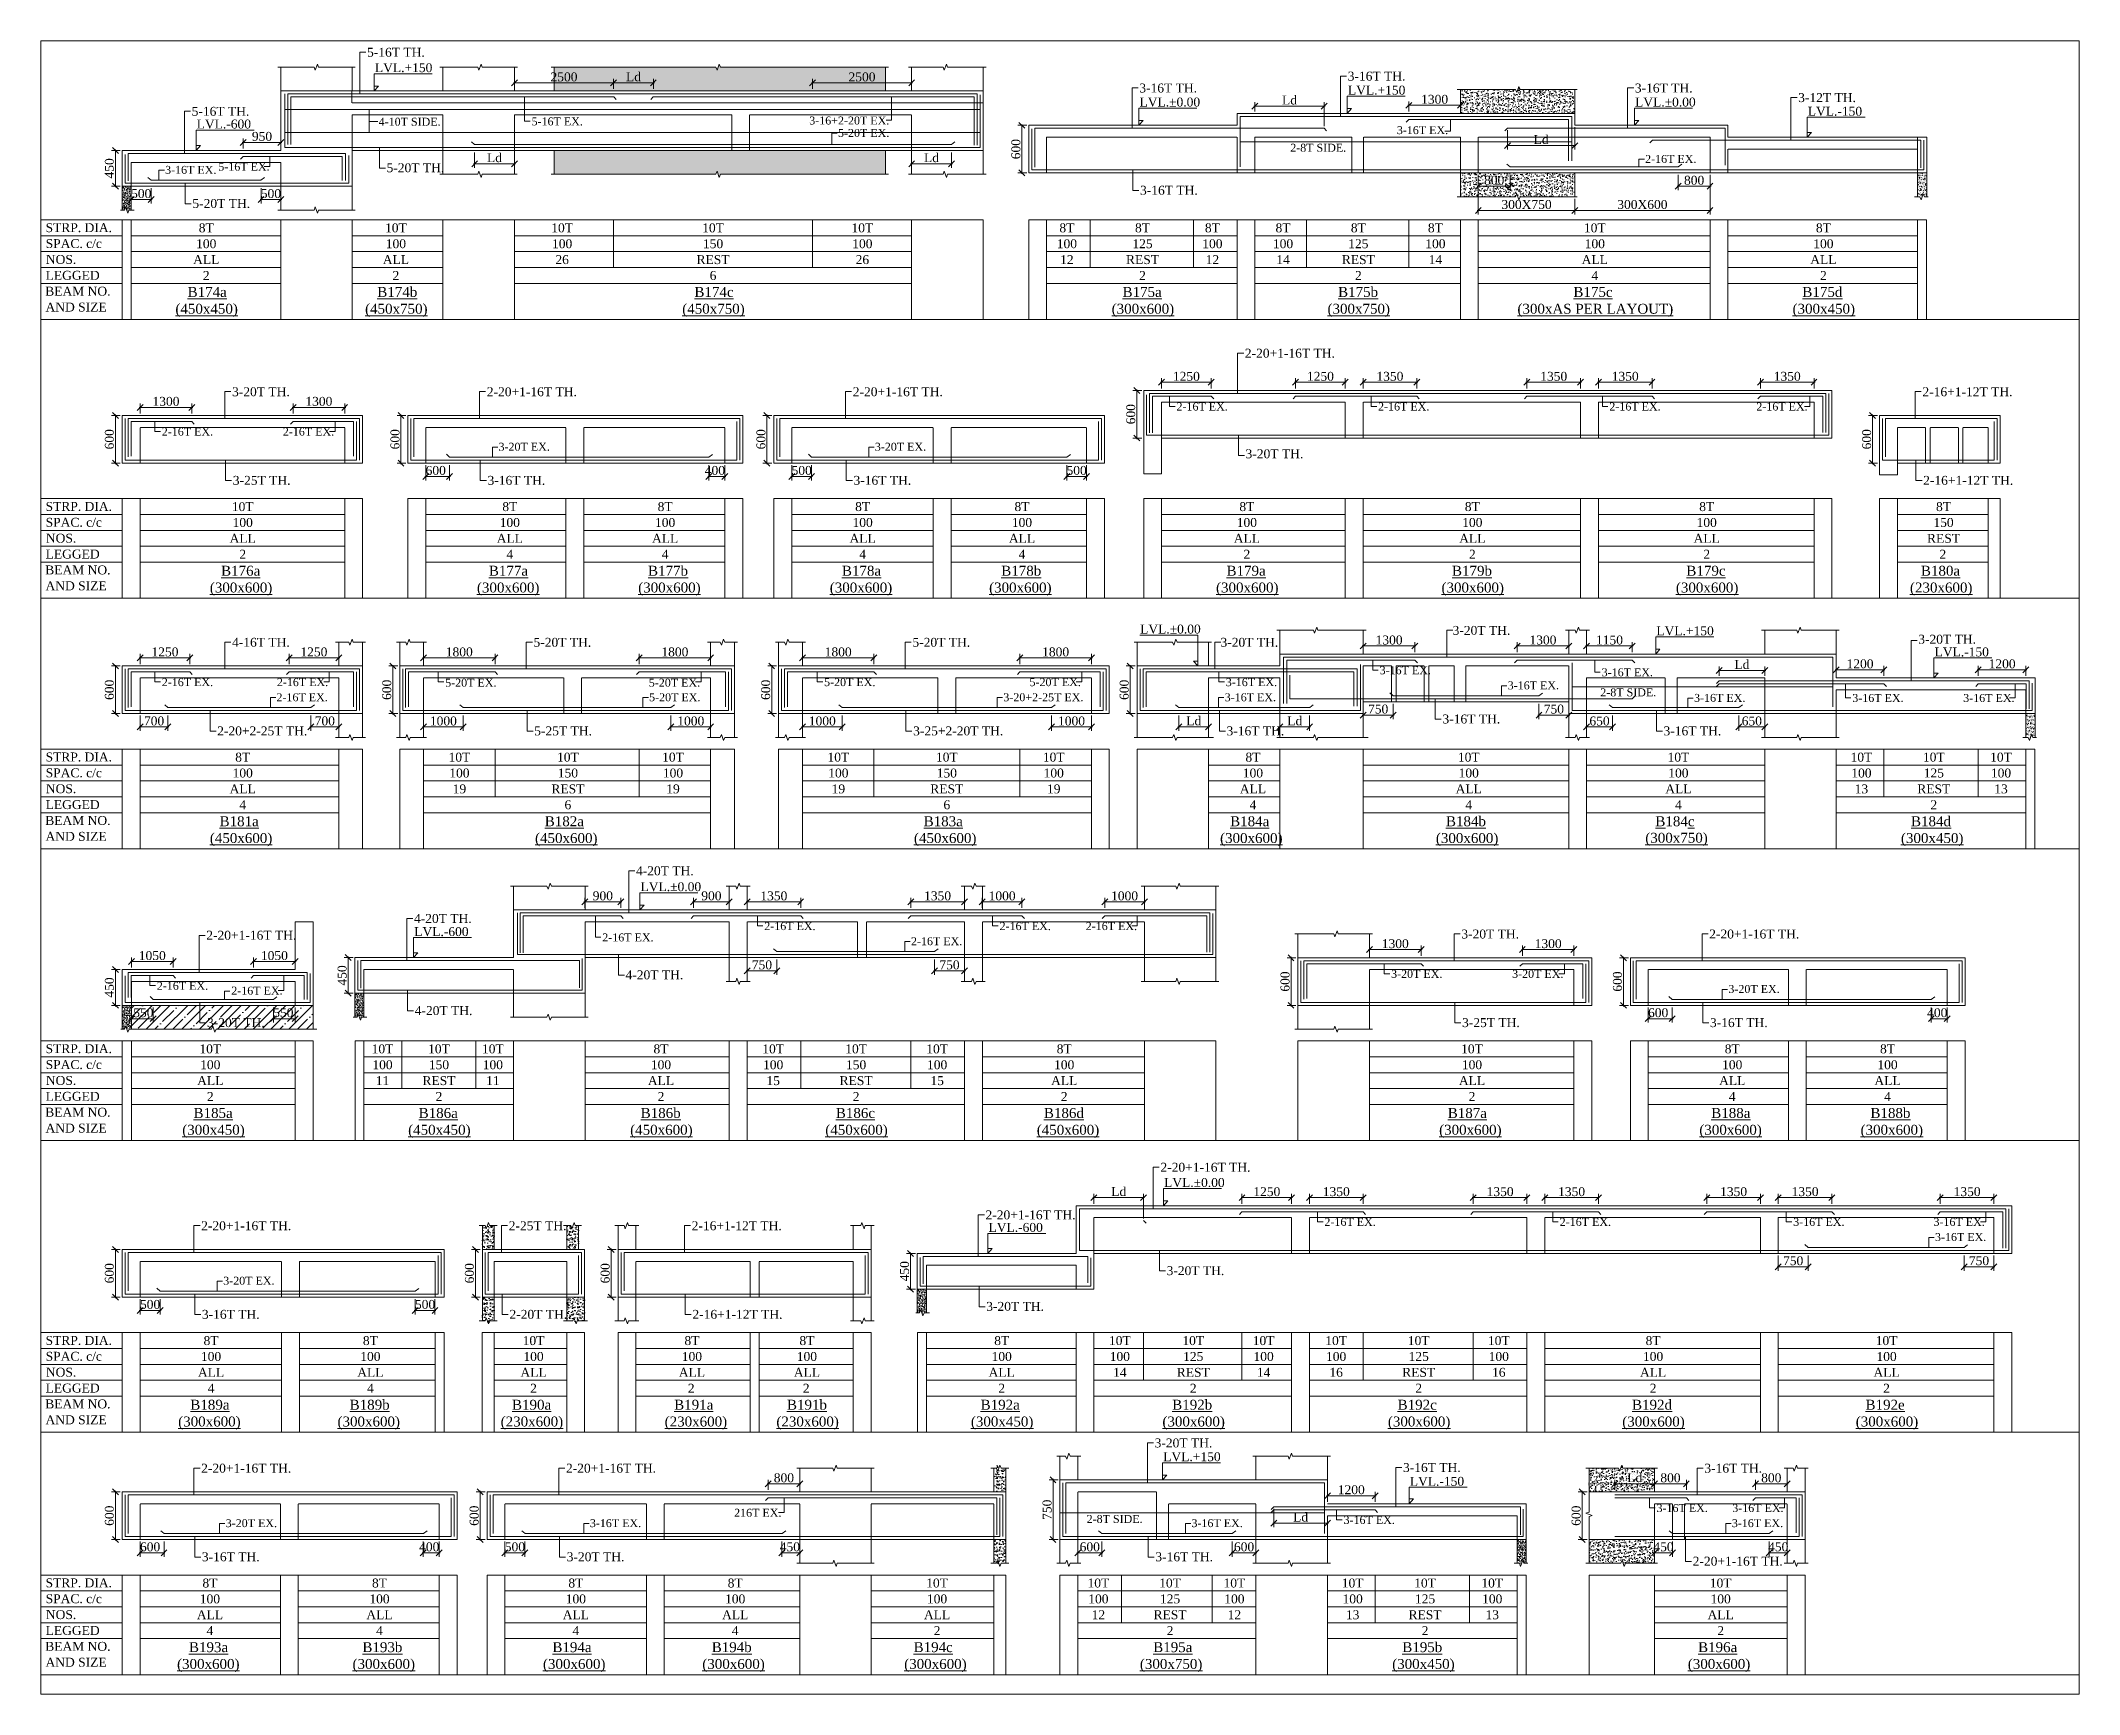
# Model space of a CAD drawing. Header units: millimetres. Extents: x 9781889 to 10654170, y -7852491 to -7608561.
# Drawn here: x 10488159 to 10539493, y -7801878 to -7760218 of the extents above; entities that cross this region are included whole.
import ezdxf
from ezdxf.enums import TextEntityAlignment as Align

# ---------------------------------------------------------------- set-up
doc = ezdxf.new("R2010")
doc.units = ezdxf.units.MM
doc.header["$LTSCALE"] = 10
doc.header["$PDMODE"] = 3
doc.linetypes.add('HIDDEN', pattern=[0.375, 0.25, -0.125])
for name, color, linetype, lineweight in [('LVL', 3, 'Continuous', 0), ('S-CUT OUT LINE', 9, 'Continuous', 0), ('S-DIM L.S.', 7, 'Continuous', 0), ('S-HATCH', 8, 'Continuous', 0), ('S-L.S.SECTION', 5, 'Continuous', 0), ('S-L.S.SLAB LINE', 252, 'HIDDEN', 0), ('S-L.S.STEEL', 1, 'Continuous', 9), ('S-L.S.STEEL 1', 6, 'Continuous', 0), ('S-SECTION MARK', 7, 'Continuous', 0), ('S-SHEET', 251, 'Continuous', 0), ('S-TEXT', 7, 'Continuous', 0), ('S-TEXT L.S. BEAM NO.', 30, 'Continuous', 0), ('S-TEXT. L.S.', 7, 'Continuous', 0)]:
    doc.layers.add(name, color=color, linetype=linetype, lineweight=lineweight)
doc.styles.add('135', font='arial.ttf', dxfattribs={"width": 0.8, "height": 135})
doc.styles.get("Standard").update_dxf_attribs({"font": 'arial.ttf'})
doc.styles.add('TEXT', font='times.ttf')
doc.dimstyles.new('75', dxfattribs={"dimtxt": 135, "dimasz": 90, "dimexe": 0.1, "dimexo": 0.03, "dimgap": 0.09, "dimtad": 1, "dimdec": 0, "dimzin": 0, "dimdsep": 46, "dimtxsty": '135', "dimblk": 'ARCHTICK', "dimcen": 0.09, "dimclrd": 256, "dimclre": 256, "dimclrt": 256, "dimadec": 0, "dimazin": 0, "dimtfac": 1, "dimtdec": 0, "dimtofl": 0, "dimtmove": 1, "dimatfit": 3, "dimldrblk": 'DOTSMALL', "dimfxl": 1, "dimtolj": 1, "dimtzin": 0, "dimlwd": -1, "dimlwe": -1, "dimarcsym": 0})
doc.dimstyles.new('SETU_1', dxfattribs={"dimtxt": 200, "dimasz": 150, "dimexe": 100, "dimexo": 50, "dimgap": 35, "dimtad": 1, "dimdec": 0, "dimzin": 0, "dimdsep": 46, "dimtxsty": 'Standard', "dimblk": 'OBLIQUE', "dimcen": 150, "dimdle": 25, "dimclrd": 256, "dimclre": 7, "dimclrt": 256, "dimadec": 0, "dimazin": 0, "dimtfac": 1, "dimtdec": 0, "dimtofl": 0, "dimtmove": 1, "dimatfit": 3, "dimfxl": 1, "dimtolj": 1, "dimtzin": 0, "dimlwd": -1, "dimlwe": 5, "dimarcsym": 1})
pattern_1 = [(50, (250623, -19963.83), (182.184669, -15.9390855), [19.05, -209.55]), (355, (250623, -19963.83), (-35.2434214, 191.0568452), [15.24, -167.6405842]), (100.4514447, (250638.18, -19965.16), (146.941247, 175.117752), [16.1900088, -178.0902446]), (46.1842, (250623, -19913.03), (271.079041, -42.042328), [28.575, -314.325]), (96.6355576, (250645.6, -19916.54), (237.404134, 247.4261246), [24.285023, -267.135608]), (351.1841512, (250623, -19913.03), (237.404134, 247.4261246), [22.859967, -251.459732]), (21, (250648.4, -19925.73), (151.6143913, -102.2651982), [19.05, -209.55]), (326, (250648.4, -19925.73), (61.8020283, 184.187966), [15.24, -167.64]), (71.451445, (250661.03, -19934.25), (213.4164193, 81.922769), [16.1900088, -178.0899376]), (37.5, (250623, -19963.83), (3.08860325, 84.55503887), [0, -165.608, 0, -170.18, 0, -168.275]), (7.5, (250623, -19963.83), (66.8196625, 100.1805748), [0, -97.028, 0, -161.798, 0, -64.135]), (327.5, (250566.356, -19963.83), (135.59059517, -5.728744), [0, -63.5, 0, -198.12, 0, -262.89]), (317.5, (250540.96, -19963.83), (148.1291814, 25.426491), [0, -82.55, 0, -131.572, 0, -186.69])]
pattern_2 = [(50, (472587.04, 27763.1), (182.184669, -15.9390855), [19.05, -209.55]), (355, (472587.04, 27763.1), (-35.2434214, 191.0568452), [15.24, -167.6405842]), (100.4514447, (472602.22, 27761.77), (146.941247, 175.117752), [16.1900088, -178.0902446]), (46.1842, (472587.04, 27813.9), (271.079041, -42.042328), [28.575, -314.325]), (96.6355576, (472609.63, 27810.4), (237.404134, 247.4261246), [24.285023, -267.135608]), (351.1841512, (472587.04, 27813.9), (237.404134, 247.4261246), [22.859967, -251.459732]), (21, (472612.44, 27801.2), (151.6143913, -102.2651982), [19.05, -209.55]), (326, (472612.44, 27801.2), (61.8020283, 184.187966), [15.24, -167.64]), (71.451445, (472625.07, 27792.68), (213.4164193, 81.922769), [16.1900088, -178.0899376]), (37.5, (472587.04, 27763.1), (3.08860325, 84.55503887), [0, -165.608, 0, -170.18, 0, -168.275]), (7.5, (472587.04, 27763.1), (66.8196625, 100.1805748), [0, -97.028, 0, -161.798, 0, -64.135]), (327.5, (472530.395, 27763.1), (135.59059517, -5.728744), [0, -63.5, 0, -198.12, 0, -262.89]), (317.5, (472505, 27763.1), (148.1291814, 25.426491), [0, -82.55, 0, -131.572, 0, -186.69])]
pattern_3 = [(50, (462386.36, 37894.44), (182.184669, -15.9390855), [19.05, -209.55]), (355, (462386.36, 37894.44), (-35.2434214, 191.0568452), [15.24, -167.6405842]), (100.4514447, (462401.54, 37893.11), (146.941247, 175.117752), [16.1900088, -178.0902446]), (46.1842, (462386.36, 37945.24), (271.079041, -42.042328), [28.575, -314.325]), (96.6355576, (462408.95, 37941.74), (237.404134, 247.4261246), [24.285023, -267.135608]), (351.1841512, (462386.36, 37945.24), (237.404134, 247.4261246), [22.859967, -251.459732]), (21, (462411.76, 37932.54), (151.6143913, -102.2651982), [19.05, -209.55]), (326, (462411.76, 37932.54), (61.8020283, 184.187966), [15.24, -167.64]), (71.451445, (462424.4, 37924.02), (213.4164193, 81.922769), [16.1900088, -178.0899376]), (37.5, (462386.36, 37894.44), (3.08860325, 84.55503887), [0, -165.608, 0, -170.18, 0, -168.275]), (7.5, (462386.36, 37894.44), (66.8196625, 100.1805748), [0, -97.028, 0, -161.798, 0, -64.135]), (327.5, (462329.716, 37894.44), (135.59059517, -5.728744), [0, -63.5, 0, -198.12, 0, -262.89]), (317.5, (462304.32, 37894.44), (148.1291814, 25.426491), [0, -82.55, 0, -131.572, 0, -186.69])]

msp = doc.modelspace()

# ---------------------------------------------------------------- texts
at = {"layer": 'LVL', "style": 'TEXT'}
for s, p in [('LVL.+150', (10496573.1, -7761009.4, 0)), ('LVL.%%P0.00', (10515828.4, -7761875.3, 0)), ('LVL.+150', (10521076.4, -7761575.3, 0)), ('LVL.%%P0.00', (10528307.6, -7761875.3, 0)), ('LVL.-600', (10492084.9, -7762428.7, 0)), ('LVL.-150', (10532656.6, -7762106.9, 0)), ('LVL.%%P0.00', (10515842.9, -7775153, 0)), ('LVL.+150', (10528842.9, -7775197.4, 0)), ('LVL.-150', (10535850, -7775729, 0)), ('LVL.%%P0.00', (10503262.3, -7781643.6, 0)), ('LVL.-600', (10497563.7, -7782775.2, 0)), ('LVL.%%P0.00', (10516446.1, -7789096.3, 0)), ('LVL.-600', (10512025.3, -7790227.9, 0)), ('LVL.+150', (10516424.4, -7796005.3, 0)), ('LVL.-150', (10522634.8, -7796625.5, 0))]:
    msp.add_text(s, height=225, dxfattribs=at).set_placement(p)
at = {"layer": 'S-L.S.STEEL 1', "style": 'TEXT'}
for s, p in [('4-10T SIDE.', (10496667.5, -7762358.3, 0)), ('2-8T SIDE.', (10519623.6, -7763013.6)), ('2-8T SIDE.', (10527432, -7776735.3)), ('2-8T SIDE.', (10514496.9, -7797561.3))]:
    msp.add_text(s, height=200, dxfattribs=at).set_placement(p)
at = {"layer": 'S-TEXT', "style": 'TEXT'}
for s, p in [('STRP. DIA.', (10489115.5, -7765040.1, 0)), ('SPAC. c/c', (10488989.9, -7765440.1, 0)), ('NOS.', (10488669.3, -7765840.1, 0)), ('LEGGED', (10488962, -7766240.1, 0)), ('BEAM NO.', (10489093.2, -7766640.1, 0)), ('AND SIZE', (10489048, -7767040.1, 0)), ('STRP. DIA.', (10489115.5, -7772063.3, 0)), ('SPAC. c/c', (10488989.9, -7772463.3, 0)), ('NOS.', (10488669.3, -7772863.3, 0)), ('BEAM NO.', (10489093.2, -7773663.3, 0)), ('LEGGED', (10488962, -7773263.3, 0)), ('AND SIZE', (10489048, -7774063.3, 0)), ('STRP. DIA.', (10489115.5, -7778375.4, 0)), ('SPAC. c/c', (10488989.9, -7778775.4, 0)), ('NOS.', (10488669.3, -7779175.4, 0)), ('LEGGED', (10488962, -7779575.4, 0)), ('BEAM NO.', (10489093.2, -7779975.4, 0)), ('AND SIZE', (10489048, -7780375.4, 0)), ('STRP. DIA.', (10489115.5, -7785725.4, 0)), ('NOS.', (10488669.3, -7786525.4, 0)), ('SPAC. c/c', (10488989.9, -7786125.4, 0)), ('LEGGED', (10488962, -7786925.4, 0)), ('BEAM NO.', (10489093.2, -7787325.4, 0)), ('AND SIZE', (10489048, -7787725.4, 0)), ('STRP. DIA.', (10489115.5, -7793075.4, 0)), ('SPAC. c/c', (10488989.9, -7793475.4, 0)), ('LEGGED', (10488962, -7794275.4, 0)), ('NOS.', (10488669.3, -7793875.4, 0)), ('BEAM NO.', (10489093.2, -7794675.4, 0)), ('AND SIZE', (10489048, -7795075.4, 0)), ('STRP. DIA.', (10489115.5, -7799183.3, 0)), ('SPAC. c/c', (10488989.9, -7799583.3, 0)), ('LEGGED', (10488962, -7800383.3, 0)), ('NOS.', (10488669.3, -7799983.3, 0)), ('BEAM NO.', (10489093.2, -7800783.3, 0)), ('AND SIZE', (10489048, -7801183.3, 0))]:
    msp.add_text(s, height=225, dxfattribs=at).set_placement(p, align=Align.CENTER)
at = {"layer": 'S-TEXT', "linetype": 'ByBlock', "style": 'TEXT'}
for s, p in [('100', (10492325.8, -7765332, 0)), ('8T', (10492325.8, -7764932, 0)), ('10T', (10497102.2, -7764932, 0)), ('100', (10497102.2, -7765332, 0)), ('10T', (10501288.4, -7764932, 0)), ('100', (10501288.4, -7765332, 0)), ('10T', (10505089, -7764932, 0)), ('150', (10505089, -7765332, 0)), ('10T', (10508848.8, -7764932, 0)), ('100', (10508848.8, -7765332, 0)), ('100', (10513999.5, -7765332, 0)), ('8T', (10513999.5, -7764932, 0)), ('125', (10515903.6, -7765332, 0)), ('8T', (10515903.6, -7764932, 0)), ('100', (10517663.5, -7765332, 0)), ('8T', (10517663.5, -7764932, 0)), ('100', (10519442.4, -7765332, 0)), ('8T', (10519442.4, -7764932, 0)), ('125', (10521338.6, -7765332, 0)), ('8T', (10521338.6, -7764932, 0)), ('100', (10523279.6, -7765332, 0)), ('8T', (10523279.6, -7764932, 0)), ('10T', (10527293.6, -7764932, 0)), ('100', (10527293.6, -7765332, 0)), ('100', (10533050.1, -7765332, 0)), ('8T', (10533050.1, -7764932, 0)), ('ALL', (10492325.8, -7765732, 0)), ('ALL', (10497102.2, -7765732, 0)), ('26', (10501288.4, -7765732, 0)), ('REST', (10505089, -7765732, 0)), ('26', (10508848.8, -7765732, 0)), ('12', (10513999.5, -7765732, 0)), ('REST', (10515903.6, -7765732, 0)), ('12', (10517663.5, -7765732, 0)), ('14', (10519442.4, -7765732, 0)), ('REST', (10521338.6, -7765732, 0)), ('14', (10523279.6, -7765732, 0)), ('ALL', (10527293.6, -7765732, 0)), ('ALL', (10533050.1, -7765732, 0)), ('2', (10492325.8, -7766132, 0)), ('2', (10497102.2, -7766132, 0)), ('6', (10505089, -7766132, 0)), ('2', (10515903.6, -7766132, 0)), ('2', (10521338.6, -7766132, 0)), ('4', (10527293.6, -7766132, 0)), ('2', (10533050.1, -7766132, 0)), ('10T', (10493244.4, -7771955.2, 0)), ('8T', (10499970.8, -7771955.2, 0)), ('8T', (10503881.8, -7771955.2, 0)), ('8T', (10508855.8, -7771955.2, 0)), ('8T', (10512868.2, -7771955.2, 0)), ('8T', (10518531.7, -7771955.2, 0)), ('8T', (10524209.2, -7771955.2, 0)), ('8T', (10530111.7, -7771955.2, 0)), ('8T', (10536075.3, -7771955.2, 0)), ('100', (10493244.4, -7772355.2, 0)), ('100', (10499970.8, -7772355.2, 0)), ('100', (10503881.8, -7772355.2, 0)), ('100', (10508855.8, -7772355.2, 0)), ('100', (10512868.2, -7772355.2, 0)), ('100', (10518531.7, -7772355.2, 0)), ('100', (10524209.2, -7772355.2, 0)), ('100', (10530111.7, -7772355.2, 0)), ('150', (10536075.3, -7772355.2, 0)), ('ALL', (10493244.4, -7772755.2, 0)), ('ALL', (10499970.8, -7772755.2, 0)), ('ALL', (10503881.8, -7772755.2, 0)), ('ALL', (10508855.8, -7772755.2, 0)), ('ALL', (10512868.2, -7772755.2, 0)), ('ALL', (10518531.7, -7772755.2, 0)), ('ALL', (10524209.2, -7772755.2, 0)), ('ALL', (10530111.7, -7772755.2, 0)), ('REST', (10536075.3, -7772755.2, 0)), ('2', (10493244.4, -7773155.2, 0)), ('4', (10499970.8, -7773155.2, 0)), ('4', (10503881.8, -7773155.2, 0)), ('4', (10508855.8, -7773155.2, 0)), ('4', (10512868.2, -7773155.2, 0)), ('2', (10518531.7, -7773155.2, 0)), ('2', (10524209.2, -7773155.2, 0)), ('2', (10530111.7, -7773155.2, 0)), ('2', (10536058, -7773155.2, 0)), ('8T', (10493244.4, -7778267.4, 0)), ('10T', (10498702, -7778267.4, 0)), ('10T', (10501433.5, -7778267.4, 0)), ('10T', (10504080.1, -7778267.4, 0)), ('10T', (10508244.4, -7778267.4, 0)), ('10T', (10510975.8, -7778267.4, 0)), ('10T', (10513667.9, -7778267.4, 0)), ('8T', (10518684.6, -7778267.4, 0)), ('10T', (10524119.6, -7778267.4, 0)), ('10T', (10529399.6, -7778267.4, 0)), ('10T', (10534008.3, -7778267.4, 0)), ('10T', (10535831.1, -7778267.4, 0)), ('10T', (10537523.4, -7778267.4, 0)), ('100', (10493244.4, -7778667.4, 0)), ('100', (10498702, -7778667.4, 0)), ('150', (10501433.5, -7778667.4, 0)), ('100', (10504080.1, -7778667.4, 0)), ('100', (10508244.4, -7778667.4, 0)), ('150', (10510975.8, -7778667.4, 0)), ('100', (10513667.9, -7778667.4, 0)), ('100', (10518684.6, -7778667.4, 0)), ('100', (10524119.6, -7778667.4, 0)), ('100', (10529399.6, -7778667.4, 0)), ('100', (10534008.3, -7778667.4, 0)), ('125', (10535831.1, -7778667.4, 0)), ('100', (10537523.4, -7778667.4, 0)), ('ALL', (10493244.4, -7779067.4, 0)), ('19', (10498702, -7779067.4, 0)), ('REST', (10501433.5, -7779067.4, 0)), ('19', (10504080.1, -7779067.4, 0)), ('19', (10508244.4, -7779067.4, 0)), ('REST', (10510975.8, -7779067.4, 0)), ('19', (10513667.9, -7779067.4, 0)), ('ALL', (10518684.6, -7779067.4, 0)), ('ALL', (10524119.6, -7779067.4, 0)), ('ALL', (10529399.6, -7779067.4, 0)), ('13', (10534008.3, -7779067.4, 0)), ('REST', (10535831.1, -7779067.4, 0)), ('13', (10537523.4, -7779067.4, 0)), ('4', (10493244.4, -7779467.4, 0)), ('6', (10501433.5, -7779467.4, 0)), ('6', (10510975.8, -7779467.4, 0)), ('4', (10518684.6, -7779467.4, 0)), ('4', (10524119.6, -7779467.4, 0)), ('4', (10529399.6, -7779467.4, 0)), ('2', (10535831.1, -7779467.4, 0)), ('10T', (10492427.9, -7785617.3, 0)), ('10T', (10496764.6, -7785617.3, 0)), ('10T', (10498186.5, -7785617.3, 0)), ('10T', (10499543.3, -7785617.3, 0)), ('8T', (10503777.5, -7785617.3, 0)), ('10T', (10506602.6, -7785617.3, 0)), ('10T', (10508691.4, -7785617.3, 0)), ('10T', (10510732, -7785617.3, 0)), ('8T', (10513931.2, -7785617.3, 0)), ('10T', (10524201, -7785617.3, 0)), ('8T', (10530754.2, -7785617.3, 0)), ('8T', (10534665.2, -7785617.3, 0)), ('ALL', (10492427.9, -7786417.3, 0)), ('100', (10492427.9, -7786017.3, 0)), ('100', (10496764.6, -7786017.3, 0)), ('11', (10496764.6, -7786417.3, 0)), ('REST', (10498186.5, -7786417.3, 0)), ('150', (10498186.5, -7786017.3, 0)), ('100', (10499543.3, -7786017.3, 0)), ('11', (10499543.3, -7786417.3, 0)), ('ALL', (10503777.5, -7786417.3, 0)), ('100', (10503777.5, -7786017.3, 0)), ('100', (10506602.6, -7786017.3, 0)), ('15', (10506602.6, -7786417.3, 0)), ('REST', (10508691.4, -7786417.3, 0)), ('150', (10508691.4, -7786017.3, 0)), ('100', (10510732, -7786017.3, 0)), ('15', (10510732, -7786417.3, 0)), ('ALL', (10513931.2, -7786417.3, 0)), ('100', (10513931.2, -7786017.3, 0)), ('ALL', (10524201, -7786417.3, 0)), ('100', (10524201, -7786017.3, 0)), ('ALL', (10530754.2, -7786417.3, 0)), ('100', (10530754.2, -7786017.3, 0)), ('ALL', (10534665.2, -7786417.3, 0)), ('100', (10534665.2, -7786017.3, 0)), ('2', (10492427.9, -7786817.3, 0)), ('2', (10498186.5, -7786817.3, 0)), ('2', (10503777.5, -7786817.3, 0)), ('2', (10508691.4, -7786817.3, 0)), ('2', (10513931.2, -7786817.3, 0)), ('2', (10524201, -7786817.3, 0)), ('4', (10530754.2, -7786817.3, 0)), ('4', (10534665.2, -7786817.3, 0)), ('8T', (10492447, -7792967.3, 0)), ('8T', (10496459.4, -7792967.3, 0)), ('10T', (10500568.1, -7792967.3, 0)), ('8T', (10504556.7, -7792967.3, 0)), ('8T', (10507452.4, -7792967.3, 0)), ('8T', (10512357.9, -7792967.3, 0)), ('10T', (10515332.8, -7792967.3, 0)), ('10T', (10517181.4, -7792967.3, 0)), ('10T', (10518953.3, -7792967.3, 0)), ('10T', (10520779.7, -7792967.3, 0)), ('10T', (10522858.9, -7792967.3, 0)), ('10T', (10524875.8, -7792967.3, 0)), ('8T', (10528761.4, -7792967.3, 0)), ('10T', (10534641.4, -7792967.3, 0)), ('100', (10492447, -7793367.3, 0)), ('100', (10496459.4, -7793367.3, 0)), ('100', (10500568.1, -7793367.3, 0)), ('100', (10504556.7, -7793367.3, 0)), ('100', (10507452.4, -7793367.3, 0)), ('100', (10512357.9, -7793367.3, 0)), ('100', (10515332.8, -7793367.3, 0)), ('125', (10517181.4, -7793367.3, 0)), ('100', (10518953.3, -7793367.3, 0)), ('100', (10520779.7, -7793367.3, 0)), ('125', (10522858.9, -7793367.3, 0)), ('100', (10524875.8, -7793367.3, 0)), ('100', (10528761.4, -7793367.3, 0)), ('100', (10534641.4, -7793367.3, 0)), ('ALL', (10492447, -7793767.3, 0)), ('4', (10492447, -7794167.3, 0)), ('ALL', (10496459.4, -7793767.3, 0)), ('4', (10496459.4, -7794167.3, 0)), ('ALL', (10500568.1, -7793767.3, 0)), ('2', (10500568.1, -7794167.3, 0)), ('ALL', (10504556.7, -7793767.3, 0)), ('2', (10504539.4, -7794167.3, 0)), ('ALL', (10507452.4, -7793767.3, 0)), ('2', (10507435.1, -7794167.3, 0)), ('ALL', (10512357.9, -7793767.3, 0)), ('2', (10512357.9, -7794167.3, 0)), ('14', (10515332.8, -7793767.3, 0)), ('REST', (10517181.4, -7793767.3, 0)), ('2', (10517181.4, -7794167.3, 0)), ('14', (10518953.3, -7793767.3, 0)), ('16', (10520779.7, -7793767.3, 0)), ('REST', (10522858.9, -7793767.3, 0)), ('2', (10522858.9, -7794167.3, 0)), ('16', (10524875.8, -7793767.3, 0)), ('ALL', (10528761.4, -7793767.3, 0)), ('2', (10528761.4, -7794167.3, 0)), ('ALL', (10534641.4, -7793767.3, 0)), ('2', (10534641.4, -7794167.3, 0)), ('8T', (10492418.9, -7799075.3, 0)), ('8T', (10496688.6, -7799075.3, 0)), ('8T', (10501633.6, -7799075.3, 0)), ('8T', (10505646, -7799075.3, 0)), ('10T', (10510729.9, -7799075.3, 0)), ('10T', (10514792.8, -7799075.3, 0)), ('10T', (10516597.5, -7799075.3, 0)), ('10T', (10518217.8, -7799075.3, 0)), ('10T', (10521195.9, -7799075.3, 0)), ('10T', (10523018.8, -7799075.3, 0)), ('10T', (10524711, -7799075.3, 0)), ('10T', (10530463.4, -7799075.3, 0)), ('100', (10492418.9, -7799475.3, 0)), ('100', (10496688.6, -7799475.3, 0)), ('100', (10501633.6, -7799475.3, 0)), ('100', (10505646, -7799475.3, 0)), ('100', (10510729.9, -7799475.3, 0)), ('100', (10514792.8, -7799475.3, 0)), ('125', (10516597.5, -7799475.3, 0)), ('100', (10518217.8, -7799475.3, 0)), ('100', (10521195.9, -7799475.3, 0)), ('125', (10523018.8, -7799475.3, 0)), ('100', (10524711, -7799475.3, 0)), ('100', (10530463.4, -7799475.3, 0)), ('ALL', (10492418.9, -7799875.3, 0)), ('4', (10492418.9, -7800275.3, 0)), ('ALL', (10496688.6, -7799875.3, 0)), ('4', (10496688.6, -7800275.3, 0)), ('ALL', (10501633.6, -7799875.3, 0)), ('4', (10501633.6, -7800275.3, 0)), ('ALL', (10505646, -7799875.3, 0)), ('4', (10505646, -7800275.3, 0)), ('ALL', (10510729.9, -7799875.3, 0)), ('2', (10510729.9, -7800275.3, 0)), ('12', (10514792.8, -7799875.3, 0)), ('REST', (10516597.5, -7799875.3, 0)), ('2', (10516597.5, -7800275.3, 0)), ('12', (10518217.8, -7799875.3, 0)), ('13', (10521195.9, -7799875.3, 0)), ('REST', (10523018.8, -7799875.3, 0)), ('2', (10523018.8, -7800275.3, 0)), ('13', (10524711, -7799875.3, 0)), ('ALL', (10530463.4, -7799875.3, 0)), ('2', (10530463.4, -7800275.3, 0))]:
    msp.add_text(s, height=225, dxfattribs=at).set_placement(p, align=Align.MIDDLE_CENTER)
at = {"layer": 'S-TEXT L.S. BEAM NO.', "color": 145, "linetype": 'ByBlock', "style": 'TEXT'}
for s, p in [('%%U(450x450)', (10491549.6, -7767095.7, 0)), ('%%UB174a', (10491856.9, -7766672.7, 0)), ('%%UB186a', (10497676, -7787358, 0)), ('%%U(450x450)', (10497410.2, -7787781, 0))]:
    msp.add_text(s, height=250, dxfattribs=at).set_placement(p)
at = {"layer": 'S-TEXT L.S. BEAM NO.', "color": 230, "linetype": 'ByBlock', "style": 'TEXT'}
for s, p in [('%%U(450x750)', (10496325.9, -7767095.7, 0)), ('%%UB174b', (10496633.3, -7766672.7, 0)), ('%%U(450x750)', (10504312.7, -7767095.7, 0)), ('%%UB174c', (10504620.1, -7766672.7, 0))]:
    msp.add_text(s, height=250, dxfattribs=at).set_placement(p)
at = {"layer": 'S-TEXT L.S. BEAM NO.', "linetype": 'ByBlock', "style": 'TEXT'}
for s, p in [('%%U(300x600)', (10515127.4, -7767095.7, 0)), ('%%UB175a', (10515402.2, -7766672.7, 0)), ('%%U(300xAS PER LAYOUT)', (10525345.4, -7767095.7, 0)), ('%%UB175c', (10526754.8, -7766672.7, 0)), ('%%UB176a', (10492700.4, -7773695.9, 0)), ('%%UB177a', (10499443, -7773695.9, 0)), ('%%UB177b', (10503451.6, -7773695.9, 0)), ('%%UB178a', (10508334.1, -7773695.9, 0)), ('%%UB178b', (10512346.6, -7773695.9, 0)), ('%%UB179a', (10518020, -7773695.9, 0)), ('%%UB179b', (10523697.5, -7773695.9, 0)), ('%%UB179c', (10529600, -7773695.9, 0)), ('%%U(300x600)', (10492416.6, -7774118.8, 0)), ('%%U(300x600)', (10499143, -7774118.8, 0)), ('%%U(300x600)', (10503203.2, -7774118.8, 0)), ('%%U(300x600)', (10508028, -7774118.8, 0)), ('%%U(300x600)', (10512040.4, -7774118.8, 0)), ('%%U(300x600)', (10517755.4, -7774118.8, 0)), ('%%U(300x600)', (10523432.9, -7774118.8, 0)), ('%%U(300x600)', (10529335.4, -7774118.8, 0)), ('%%U(300x600)', (10517856.8, -7780431, 0)), ('%%UB184a', (10518110.5, -7780008, 0)), ('%%U(300x600)', (10523291.8, -7780431, 0)), ('%%UB184b', (10523545.5, -7780008, 0)), ('%%UB187a', (10523590.7, -7787358, 0)), ('%%UB188a', (10530226.4, -7787358, 0)), ('%%UB188b', (10534235, -7787358, 0)), ('%%U(300x600)', (10523373.2, -7787781, 0)), ('%%U(300x600)', (10529926.4, -7787781, 0)), ('%%U(300x600)', (10533986.6, -7787781, 0)), ('%%UB189a', (10491925.3, -7794708, 0)), ('%%UB189b', (10495937.8, -7794708, 0)), ('%%UB192b', (10516651.3, -7794708, 0)), ('%%UB192c', (10522328.8, -7794708, 0)), ('%%UB192d', (10528231.3, -7794708, 0)), ('%%UB192e', (10534111.3, -7794708, 0)), ('%%U(300x600)', (10491619.2, -7795131, 0)), ('%%U(300x600)', (10495631.6, -7795131, 0)), ('%%U(300x600)', (10516405.1, -7795131, 0)), ('%%U(300x600)', (10522082.6, -7795131, 0)), ('%%U(300x600)', (10527985.1, -7795131, 0)), ('%%U(300x600)', (10533865.1, -7795131, 0)), ('%%UB193a', (10491891.1, -7800815.9, 0)), ('%%UB193b', (10496258.4, -7800815.9, 0)), ('%%UB194a', (10501043.2, -7800815.9, 0)), ('%%UB194b', (10505055.7, -7800815.9, 0)), ('%%UB194c', (10510139.6, -7800815.9, 0)), ('%%UB196a', (10529894.6, -7800815.9, 0)), ('%%U(300x600)', (10491591.1, -7801238.9, 0)), ('%%U(300x600)', (10496010, -7801238.9, 0)), ('%%U(300x600)', (10500805.8, -7801238.9, 0)), ('%%U(300x600)', (10504818.2, -7801238.9, 0)), ('%%U(300x600)', (10509902.1, -7801238.9, 0)), ('%%U(300x600)', (10529635.7, -7801238.9, 0))]:
    msp.add_text(s, height=250, dxfattribs=at).set_placement(p)
at = {"layer": 'S-TEXT L.S. BEAM NO.', "color": 91, "linetype": 'ByBlock', "style": 'TEXT'}
for s, p in [('%%U(300x750)', (10520562.4, -7767095.7, 0)), ('%%UB175b', (10520829.2, -7766672.7, 0)), ('%%U(300x750)', (10528565.3, -7780424.4, 0)), ('%%UB%%U184%%Uc', (10528819.4, -7780008, 0)), ('%%UB195a', (10516172.8, -7800815.9, 0)), ('%%U(300x750)', (10515837.8, -7801238.9, 0))]:
    msp.add_text(s, height=250, dxfattribs=at).set_placement(p)
at = {"layer": 'S-TEXT L.S. BEAM NO.', "color": 35, "linetype": 'ByBlock', "style": 'TEXT'}
for s, p in [('%%U(300x450)', (10532273.9, -7767095.7, 0)), ('%%UB175d', (10532520.6, -7766672.7, 0)), ('%%U(300x450)', (10535003.3, -7780431, 0)), ('%%UB184d', (10535257, -7780008, 0)), ('%%UB185a', (10492006.7, -7787358, 0)), ('%%U(300x450)', (10491721.6, -7787781, 0)), ('%%UB192a', (10511827.8, -7794708, 0)), ('%%U(300x450)', (10511581.6, -7795131, 0)), ('%%UB195b', (10522445.5, -7800815.9, 0)), ('%%U(300x450)', (10522191, -7801238.9, 0))]:
    msp.add_text(s, height=250, dxfattribs=at).set_placement(p)
at = {"layer": 'S-TEXT L.S. BEAM NO.', "color": 1, "linetype": 'ByBlock', "style": 'TEXT'}
for s, p in [('%%UB180a', (10535506.5, -7773695.9, 0)), ('%%U(230x600)', (10535230.2, -7774118.8, 0)), ('%%UB190a', (10500026.2, -7794708, 0)), ('%%UB191a', (10504109.1, -7794708, 0)), ('%%UB191b', (10506950.2, -7794708, 0)), ('%%U(230x600)', (10499740.3, -7795131, 0)), ('%%U(230x600)', (10503870.2, -7795131, 0)), ('%%U(230x600)', (10506683.8, -7795131, 0))]:
    msp.add_text(s, height=250, dxfattribs=at).set_placement(p)
at = {"layer": 'S-TEXT L.S. BEAM NO.', "color": 140, "linetype": 'ByBlock', "style": 'TEXT'}
for s, p in [('%%U(450x600)', (10492416.6, -7780431, 0)), ('%%UB181a', (10492661.9, -7780008, 0)), ('%%U(450x600)', (10500605.7, -7780431, 0)), ('%%UB182a', (10500851, -7780008, 0)), ('%%U(450x600)', (10510148, -7780431, 0)), ('%%UB183a', (10510393.3, -7780008, 0)), ('%%UB186b', (10503267, -7787358, 0)), ('%%UB186c', (10508180.9, -7787358, 0)), ('%%UB186d', (10513420.7, -7787358, 0)), ('%%U(450x600)', (10503001.2, -7787781, 0)), ('%%U(450x600)', (10507915.1, -7787781, 0)), ('%%U(450x600)', (10513241.1, -7787781, 0))]:
    msp.add_text(s, height=250, dxfattribs=at).set_placement(p)
at = {"layer": 'S-TEXT. L.S.', "style": 'TEXT'}
for s, height, p in [('5-16T TH.', 225, (10496375.4, -7760621.5, 0)), ('3-16T TH.', 225, (10521071, -7761221.6, 0)), ('3-16T TH.', 225, (10515823, -7761521.6, 0)), ('3-16T TH.', 225, (10528302.1, -7761521.6, 0)), ('3-12T TH.', 225, (10532415.2, -7761762.9, 0)), ('5-16T TH.', 225, (10491958.4, -7762109.2, 0)), ('5-16T EX.', 200, (10500517.9, -7762350.7, 0)), ('3-16+2-20T EX.', 200, (10507511, -7762327.9, 0)), ('5-20T EX.', 200, (10508235.9, -7762640.9, 0)), ('3-16T EX.', 200, (10522308, -7762570.3, 0)), ('2-16T EX.', 200, (10528560, -7763295.4, 0)), ('3-16T EX.', 200, (10491289.3, -7763570.9, 0)), ('5-16T EX.', 200, (10492629.6, -7763490.4, 0)), ('5-20T TH.', 225, (10496866.7, -7763530.7, 0)), ('5-20T TH.', 225, (10491976.7, -7764430.7, 0)), ('3-16T TH.', 225, (10515841.4, -7764096.6, 0)), ('2-20+1-16T TH.', 225, (10518480.8, -7768202.5, 0)), ('3-20T TH.', 225, (10492975.8, -7769174.4, 0)), ('2-20+1-16T TH.', 225, (10499391.3, -7769174.4, 0)), ('2-20+1-16T TH.', 225, (10508606.9, -7769174.4, 0)), ('2-16T EX.', 200, (10516758.9, -7769534.3, 0)), ('2-16T EX.', 200, (10521835, -7769534.3, 0)), ('2-16T EX.', 200, (10527659.9, -7769534.3, 0)), ('2-16T EX.', 200, (10531361.6, -7769534.3, 0)), ('2-16+1-12T TH.', 225, (10535544.1, -7769174.4, 0)), ('2-16T EX.', 200, (10491206.4, -7770166.2, 0)), ('2-16T EX.', 200, (10494254.6, -7770166.2, 0)), ('3-20T EX.', 200, (10499685.6, -7770546.7, 0)), ('3-20T EX.', 200, (10509162, -7770546.7, 0)), ('3-20T TH.', 225, (10518499.1, -7770736.9, 0)), ('3-25T TH.', 225, (10492994.1, -7771406.5, 0)), ('3-16T TH.', 225, (10499409.7, -7771406.5, 0)), ('3-16T TH.', 225, (10508625.3, -7771406.5, 0)), ('2-16+1-12T TH.', 225, (10535562.5, -7771406.5, 0)), ('3-20T TH.', 225, (10523712.5, -7775186.6, 0)), ('4-16T TH.', 225, (10492975.8, -7775486.6, 0)), ('5-20T TH.', 225, (10500567, -7775486.6, 0)), ('5-20T TH.', 225, (10510109.3, -7775486.6, 0)), ('3-20T TH.', 225, (10517867.1, -7775486.6, 0)), ('3-20T TH.', 225, (10535439.1, -7775408.6, 0)), ('3-16T EX.', 200, (10521874.5, -7776178.4, 0)), ('3-16T EX.', 200, (10527466.4, -7776230.1, 0)), ('2-16T EX.', 200, (10491206.4, -7776478.4, 0)), ('2-16T EX.', 200, (10494104.6, -7776478.4, 0)), ('5-20T EX.', 200, (10498342.3, -7776491.8, 0)), ('5-20T EX.', 200, (10503470, -7776491.8, 0)), ('5-20T EX.', 200, (10507884.6, -7776478.4, 0)), ('5-20T EX.', 200, (10513057.9, -7776478.4, 0)), ('3-16T EX.', 200, (10518000.5, -7776478.4, 0)), ('3-16T EX.', 200, (10525099.8, -7776558.9, 0)), ('2-16T EX.', 200, (10494093.8, -7776858.9, 0)), ('5-20T EX.', 200, (10503478, -7776858.9, 0)), ('3-20+2-25T EX.', 200, (10512399.1, -7776858.9, 0)), ('3-16T EX.', 200, (10517973.1, -7776858.9, 0)), ('3-16T EX.', 200, (10529792.9, -7776874.1, 0)), ('3-16T EX.', 200, (10533778.1, -7776876.8, 0)), ('3-16T EX.', 200, (10536570.9, -7776876.8, 0)), ('2-20+2-25T TH.', 225, (10492602.3, -7777718.7, 0)), ('5-25T TH.', 225, (10500585.3, -7777718.7, 0)), ('3-25+2-20T TH.', 225, (10510127.7, -7777718.7, 0)), ('3-16T TH.', 225, (10518020, -7777718.7, 0)), ('3-16T TH.', 225, (10523457.6, -7777418.7, 0)), ('3-16T TH.', 225, (10529024.8, -7777718.7, 0)), ('4-20T TH.', 225, (10503147.4, -7781244.3, 0)), ('4-20T TH.', 225, (10497557.2, -7782444.3, 0)), ('2-20+1-16T TH.', 225, (10492326.6, -7782866.6, 0)), ('2-16T EX.', 200, (10502298.6, -7782909.6, 0)), ('2-16T EX.', 200, (10506378.5, -7782624.6, 0)), ('2-16T EX.', 200, (10512303.6, -7782624.6, 0)), ('2-16T EX.', 200, (10514473.5, -7782624.6, 0)), ('3-20T TH.', 225, (10523932.4, -7782836.6, 0)), ('2-20+1-16T TH.', 225, (10530174.7, -7782836.6, 0)), ('2-16T EX.', 200, (10510073.2, -7783005, 0)), ('4-20T TH.', 225, (10502885, -7783864.9, 0)), ('3-20T EX.', 200, (10522163, -7783828.4, 0)), ('3-20T EX.', 200, (10525211.2, -7783828.4, 0)), ('2-16T EX.', 200, (10491081.4, -7784128.4, 0)), ('2-16T EX.', 200, (10492955.9, -7784250, 0)), ('3-20T EX.', 200, (10530657.6, -7784208.8, 0)), ('4-20T TH.', 225, (10497575.6, -7784764.9, 0)), ('3-20T TH.', 225, (10492344.9, -7785068.7, 0)), ('3-25T TH.', 225, (10523950.8, -7785068.7, 0)), ('3-16T TH.', 225, (10530193.1, -7785068.7, 0)), ('2-20+1-16T TH.', 225, (10516354.7, -7788712.6, 0)), ('2-20+1-16T TH.', 225, (10492198.1, -7790186.5, 0)), ('2-20+1-16T TH.', 225, (10511950.2, -7789912.6, 0)), ('2-16T EX.', 200, (10520484.7, -7790077.3, 0)), ('2-16T EX.', 200, (10526409.7, -7790077.3, 0)), ('3-16T EX.', 200, (10532289.7, -7790077.3, 0)), ('3-16T EX.', 200, (10535822, -7790077.3, 0)), ('2-25T TH.', 225, (10499943, -7790186.5, 0)), ('2-16+1-12T TH.', 225, (10504550.4, -7790186.5, 0)), ('3-16T EX.', 200, (10535860.2, -7790457.7, 0)), ('3-20T EX.', 200, (10492753.2, -7791558.8, 0)), ('3-20T TH.', 225, (10516510.1, -7791317.6, 0)), ('3-20T TH.', 225, (10511968.5, -7792217.6, 0)), ('3-16T TH.', 225, (10492216.5, -7792418.7, 0)), ('2-20T TH.', 225, (10499961.4, -7792418.7, 0)), ('2-16+1-12T TH.', 225, (10504568.7, -7792418.7, 0)), ('3-20T TH.', 225, (10516208.6, -7795658.6, 0)), ('2-20+1-16T TH.', 225, (10492198.1, -7796294.5, 0)), ('2-20+1-16T TH.', 225, (10501384.7, -7796294.5, 0)), ('3-16T TH.', 225, (10522463, -7796277.6, 0)), ('3-16T TH.', 225, (10530052.9, -7796294.5, 0)), ('3-16T EX.', 200, (10528847.5, -7797286.3, 0)), ('3-16T EX.', 200, (10530755, -7797286.3, 0)), ('3-20T EX.', 200, (10492816.2, -7797666.7, 0)), ('3-16T EX.', 200, (10501985.8, -7797666.7, 0)), ('216T EX.', 200, (10505618.9, -7797404.9, 0)), ('3-16T EX.', 200, (10517135.9, -7797666.7, 0)), ('3-16T EX.', 200, (10520965.8, -7797586.3, 0)), ('3-16T EX.', 200, (10530744.2, -7797666.7, 0)), ('3-16T TH.', 225, (10492216.5, -7798526.6, 0)), ('3-20T TH.', 225, (10501403.1, -7798526.6, 0)), ('3-16T TH.', 225, (10516226.9, -7798526.6, 0)), ('2-20+1-16T TH.', 225, (10529758.4, -7798637.4, 0))]:
    msp.add_text(s, height=height, dxfattribs=at).set_placement(p)

# ---------------------------------------------------------------- blocks, each defined once
blk = doc.blocks.new('_ArchTick')
at = {"color": 0, "linetype": 'ByBlock', "const_width": 0.15}
blk.add_lwpolyline([(-0.5, -0.5), (0.5, 0.5)], dxfattribs=at)
blk = doc.blocks.new('_Oblique')
at = {"color": 0, "linetype": 'ByBlock', "lineweight": -2}
blk.add_line((-0.5, -0.5), (0.5, 0.5), dxfattribs=at)
blk = doc.blocks.new('*D1002')
at = {"layer": 'Defpoints', "color": 0, "transparency": 16777216}
for p in [(10497405, -7769659), (10497230, -7770859), (10497405, -7770859)]:
    blk.add_point(p, dxfattribs=at)
at = {"layer": 'S-DIM L.S.', "color": 7, "lineweight": 5, "transparency": 16777216}
for p, q in [((10497355, -7769659), (10497130, -7769659)), ((10497355, -7770859), (10497130, -7770859))]:
    blk.add_line(p, q, dxfattribs=at)
at = {"layer": 'S-DIM L.S.', "transparency": 16777216}
blk.add_line((10497230, -7769634), (10497230, -7770884), dxfattribs=at)
at = {"layer": 'S-DIM L.S.', "transparency": 16777216, "xscale": 150, "yscale": 150, "zscale": 150}
for p, rotation in [((10497230, -7769659), 90), ((10497230, -7770859), 270)]:
    blk.add_blockref('_Oblique', p, dxfattribs=dict(at, rotation=rotation))
at = {"layer": 'S-DIM L.S.', "transparency": 16777216, "insert": (10497080, -7770259), "char_height": 225, "attachment_point": 5, "rotation": 90, "style": 'TEXT'}
blk.add_mtext('\\A1;600', dxfattribs=at)
blk = doc.blocks.new('*D1003')
at = {"layer": 'Defpoints', "color": 0, "transparency": 16777216}
for p in [(10497855, -7770859, 0), (10498455, -7770859, 0), (10497855, -7771195)]:
    blk.add_point(p, dxfattribs=at)
at = {"layer": 'S-DIM L.S.', "color": 7, "lineweight": 5, "transparency": 16777216}
for p, q in [((10497855, -7770909), (10497855, -7771295)), ((10498455, -7770909), (10498455, -7771295))]:
    blk.add_line(p, q, dxfattribs=at)
at = {"layer": 'S-DIM L.S.', "transparency": 16777216}
blk.add_line((10498480, -7771195), (10497830, -7771195), dxfattribs=at)
at = {"layer": 'S-DIM L.S.', "transparency": 16777216, "xscale": 150, "yscale": 150, "zscale": 150, "rotation": 180}
blk.add_blockref('_Oblique', (10497855, -7771195), dxfattribs=at)
at = {"layer": 'S-DIM L.S.', "transparency": 16777216, "xscale": 150, "yscale": 150, "zscale": 150}
blk.add_blockref('_Oblique', (10498455, -7771195), dxfattribs=at)
at = {"layer": 'S-DIM L.S.', "transparency": 16777216, "insert": (10498105, -7771045), "char_height": 225, "attachment_point": 5, "style": 'TEXT'}
blk.add_mtext('\\A1;600', dxfattribs=at)
blk = doc.blocks.new('*D1004')
at = {"layer": 'Defpoints', "color": 0, "transparency": 16777216}
for p in [(10504985, -7770859, 0), (10505385, -7770859, 0), (10505385, -7771195)]:
    blk.add_point(p, dxfattribs=at)
at = {"layer": 'S-DIM L.S.', "color": 7, "lineweight": 5, "transparency": 16777216}
for p, q in [((10504985, -7770909), (10504985, -7771295)), ((10505385, -7770909), (10505385, -7771295))]:
    blk.add_line(p, q, dxfattribs=at)
at = {"layer": 'S-DIM L.S.', "transparency": 16777216}
blk.add_line((10504960, -7771195), (10505410, -7771195), dxfattribs=at)
at = {"layer": 'S-DIM L.S.', "transparency": 16777216, "xscale": 150, "yscale": 150, "zscale": 150, "rotation": 180}
blk.add_blockref('_Oblique', (10504985, -7771195), dxfattribs=at)
at = {"layer": 'S-DIM L.S.', "transparency": 16777216, "xscale": 150, "yscale": 150, "zscale": 150}
blk.add_blockref('_Oblique', (10505385, -7771195), dxfattribs=at)
at = {"layer": 'S-DIM L.S.', "transparency": 16777216, "insert": (10505135, -7771045), "char_height": 225, "attachment_point": 5, "style": 'TEXT'}
blk.add_mtext('\\A1;400', dxfattribs=at)
blk = doc.blocks.new('*D1005')
at = {"layer": 'Defpoints', "color": 0, "transparency": 16777216}
for p in [(10490212, -7769659), (10490037, -7770859), (10490212, -7770859)]:
    blk.add_point(p, dxfattribs=at)
at = {"layer": 'S-DIM L.S.', "color": 7, "lineweight": 5, "transparency": 16777216}
for p, q in [((10490162, -7769659), (10489937, -7769659)), ((10490162, -7770859), (10489937, -7770859))]:
    blk.add_line(p, q, dxfattribs=at)
at = {"layer": 'S-DIM L.S.', "transparency": 16777216}
blk.add_line((10490037, -7769634), (10490037, -7770884), dxfattribs=at)
at = {"layer": 'S-DIM L.S.', "transparency": 16777216, "xscale": 150, "yscale": 150, "zscale": 150}
for p, rotation in [((10490037, -7769659), 90), ((10490037, -7770859), 270)]:
    blk.add_blockref('_Oblique', p, dxfattribs=dict(at, rotation=rotation))
at = {"layer": 'S-DIM L.S.', "transparency": 16777216, "insert": (10489887, -7770259), "char_height": 225, "attachment_point": 5, "rotation": 90, "style": 'TEXT'}
blk.add_mtext('\\A1;600', dxfattribs=at)
blk = doc.blocks.new('*D1006')
at = {"layer": 'Defpoints', "color": 0, "transparency": 16777216}
for p in [(10494512, -7769659, 0), (10495812, -7769455), (10495812, -7769659, 0)]:
    blk.add_point(p, dxfattribs=at)
at = {"layer": 'S-DIM L.S.', "color": 7, "lineweight": 5, "transparency": 16777216}
for p, q in [((10494512, -7769609), (10494512, -7769355)), ((10495812, -7769609), (10495812, -7769355))]:
    blk.add_line(p, q, dxfattribs=at)
at = {"layer": 'S-DIM L.S.', "transparency": 16777216}
blk.add_line((10494487, -7769455), (10495837, -7769455), dxfattribs=at)
at = {"layer": 'S-DIM L.S.', "transparency": 16777216, "xscale": 150, "yscale": 150, "zscale": 150, "rotation": 180}
blk.add_blockref('_Oblique', (10494512, -7769455), dxfattribs=at)
at = {"layer": 'S-DIM L.S.', "transparency": 16777216, "xscale": 150, "yscale": 150, "zscale": 150}
blk.add_blockref('_Oblique', (10495812, -7769455), dxfattribs=at)
at = {"layer": 'S-DIM L.S.', "transparency": 16777216, "insert": (10495162, -7769305), "char_height": 225, "attachment_point": 5, "style": 'TEXT'}
blk.add_mtext('\\A1;1300', dxfattribs=at)
blk = doc.blocks.new('*D1007')
at = {"layer": 'Defpoints', "color": 0, "transparency": 16777216}
for p in [(10490662, -7769455), (10490662, -7769659, 0), (10491962, -7769659, 0)]:
    blk.add_point(p, dxfattribs=at)
at = {"layer": 'S-DIM L.S.', "color": 7, "lineweight": 5, "transparency": 16777216}
for p, q in [((10490662, -7769609), (10490662, -7769355)), ((10491962, -7769609), (10491962, -7769355))]:
    blk.add_line(p, q, dxfattribs=at)
at = {"layer": 'S-DIM L.S.', "transparency": 16777216}
blk.add_line((10491987, -7769455), (10490637, -7769455), dxfattribs=at)
at = {"layer": 'S-DIM L.S.', "transparency": 16777216, "xscale": 150, "yscale": 150, "zscale": 150, "rotation": 180}
blk.add_blockref('_Oblique', (10490662, -7769455), dxfattribs=at)
at = {"layer": 'S-DIM L.S.', "transparency": 16777216, "xscale": 150, "yscale": 150, "zscale": 150}
blk.add_blockref('_Oblique', (10491962, -7769455), dxfattribs=at)
at = {"layer": 'S-DIM L.S.', "transparency": 16777216, "insert": (10491312, -7769305), "char_height": 225, "attachment_point": 5, "style": 'TEXT'}
blk.add_mtext('\\A1;1300', dxfattribs=at)
blk = doc.blocks.new('*D999')
at = {"layer": 'Defpoints', "color": 0, "transparency": 16777216}
for p in [(10506621, -7769659), (10506445, -7770859), (10506621, -7770859)]:
    blk.add_point(p, dxfattribs=at)
at = {"layer": 'S-DIM L.S.', "color": 7, "lineweight": 5, "transparency": 16777216}
for p, q in [((10506571, -7769659), (10506345, -7769659)), ((10506571, -7770859), (10506345, -7770859))]:
    blk.add_line(p, q, dxfattribs=at)
at = {"layer": 'S-DIM L.S.', "transparency": 16777216}
blk.add_line((10506445, -7769634), (10506445, -7770884), dxfattribs=at)
at = {"layer": 'S-DIM L.S.', "transparency": 16777216, "xscale": 150, "yscale": 150, "zscale": 150}
for p, rotation in [((10506445, -7769659), 90), ((10506445, -7770859), 270)]:
    blk.add_blockref('_Oblique', p, dxfattribs=dict(at, rotation=rotation))
at = {"layer": 'S-DIM L.S.', "transparency": 16777216, "insert": (10506296, -7770259), "char_height": 225, "attachment_point": 5, "rotation": 90, "style": 'TEXT'}
blk.add_mtext('\\A1;600', dxfattribs=at)
blk = doc.blocks.new('*D1000')
at = {"layer": 'Defpoints', "color": 0, "transparency": 16777216}
for p in [(10507071, -7770859, 0), (10507571, -7770859, 0), (10507071, -7771195)]:
    blk.add_point(p, dxfattribs=at)
at = {"layer": 'S-DIM L.S.', "color": 7, "lineweight": 5, "transparency": 16777216}
for p, q in [((10507071, -7770909), (10507071, -7771295)), ((10507571, -7770909), (10507571, -7771295))]:
    blk.add_line(p, q, dxfattribs=at)
at = {"layer": 'S-DIM L.S.', "transparency": 16777216}
blk.add_line((10507596, -7771195), (10507046, -7771195), dxfattribs=at)
at = {"layer": 'S-DIM L.S.', "transparency": 16777216, "xscale": 150, "yscale": 150, "zscale": 150, "rotation": 180}
blk.add_blockref('_Oblique', (10507071, -7771195), dxfattribs=at)
at = {"layer": 'S-DIM L.S.', "transparency": 16777216, "xscale": 150, "yscale": 150, "zscale": 150}
blk.add_blockref('_Oblique', (10507571, -7771195), dxfattribs=at)
at = {"layer": 'S-DIM L.S.', "transparency": 16777216, "insert": (10507321, -7771045), "char_height": 225, "attachment_point": 5, "style": 'TEXT'}
blk.add_mtext('\\A1;500', dxfattribs=at)
blk = doc.blocks.new('*D1001')
at = {"layer": 'Defpoints', "color": 0, "transparency": 16777216}
for p in [(10513995, -7770859, 0), (10514495, -7770859, 0), (10514495, -7771195)]:
    blk.add_point(p, dxfattribs=at)
at = {"layer": 'S-DIM L.S.', "color": 7, "lineweight": 5, "transparency": 16777216}
for p, q in [((10513995, -7770909), (10513995, -7771295)), ((10514495, -7770909), (10514495, -7771295))]:
    blk.add_line(p, q, dxfattribs=at)
at = {"layer": 'S-DIM L.S.', "transparency": 16777216}
blk.add_line((10513970, -7771195), (10514520, -7771195), dxfattribs=at)
at = {"layer": 'S-DIM L.S.', "transparency": 16777216, "xscale": 150, "yscale": 150, "zscale": 150, "rotation": 180}
blk.add_blockref('_Oblique', (10513995, -7771195), dxfattribs=at)
at = {"layer": 'S-DIM L.S.', "transparency": 16777216, "xscale": 150, "yscale": 150, "zscale": 150}
blk.add_blockref('_Oblique', (10514495, -7771195), dxfattribs=at)
at = {"layer": 'S-DIM L.S.', "transparency": 16777216, "insert": (10514245, -7771045), "char_height": 225, "attachment_point": 5, "style": 'TEXT'}
blk.add_mtext('\\A1;500', dxfattribs=at)
blk = doc.blocks.new('*D1008')
at = {"layer": 'Defpoints', "color": 0, "transparency": 16777216}
for p in [(10515933, -7769027), (10515758, -7770227), (10515933, -7770227)]:
    blk.add_point(p, dxfattribs=at)
at = {"layer": 'S-DIM L.S.', "color": 7, "lineweight": 5, "transparency": 16777216}
for p, q in [((10515883, -7769027), (10515658, -7769027)), ((10515883, -7770227), (10515658, -7770227))]:
    blk.add_line(p, q, dxfattribs=at)
at = {"layer": 'S-DIM L.S.', "transparency": 16777216}
blk.add_line((10515758, -7769002), (10515758, -7770252), dxfattribs=at)
at = {"layer": 'S-DIM L.S.', "transparency": 16777216, "xscale": 150, "yscale": 150, "zscale": 150}
for p, rotation in [((10515758, -7769027), 90), ((10515758, -7770227), 270)]:
    blk.add_blockref('_Oblique', p, dxfattribs=dict(at, rotation=rotation))
at = {"layer": 'S-DIM L.S.', "transparency": 16777216, "insert": (10515608, -7769627), "char_height": 225, "attachment_point": 5, "rotation": 90, "style": 'TEXT'}
blk.add_mtext('\\A1;600', dxfattribs=at)
blk = doc.blocks.new('*D1009')
at = {"layer": 'Defpoints', "color": 0, "transparency": 16777216}
for p in [(10516383, -7768823), (10516383, -7769027, 0), (10517633, -7769027, 0)]:
    blk.add_point(p, dxfattribs=at)
at = {"layer": 'S-DIM L.S.', "transparency": 16777216}
blk.add_line((10517658, -7768823), (10516358, -7768823), dxfattribs=at)
at = {"layer": 'S-DIM L.S.', "color": 7, "lineweight": 5, "transparency": 16777216}
for p, q in [((10516383, -7768977), (10516383, -7768723)), ((10517633, -7768977), (10517633, -7768723))]:
    blk.add_line(p, q, dxfattribs=at)
at = {"layer": 'S-DIM L.S.', "transparency": 16777216, "xscale": 150, "yscale": 150, "zscale": 150, "rotation": 180}
blk.add_blockref('_Oblique', (10516383, -7768823), dxfattribs=at)
at = {"layer": 'S-DIM L.S.', "transparency": 16777216, "xscale": 150, "yscale": 150, "zscale": 150}
blk.add_blockref('_Oblique', (10517633, -7768823), dxfattribs=at)
at = {"layer": 'S-DIM L.S.', "transparency": 16777216, "insert": (10517008, -7768674), "char_height": 225, "attachment_point": 5, "style": 'TEXT'}
blk.add_mtext('\\A1;1250', dxfattribs=at)
blk = doc.blocks.new('*D1010')
at = {"layer": 'Defpoints', "color": 0, "transparency": 16777216}
for p in [(10521009, -7768823), (10519759, -7769027, 0), (10521009, -7769027, 0)]:
    blk.add_point(p, dxfattribs=at)
at = {"layer": 'S-DIM L.S.', "transparency": 16777216}
blk.add_line((10519734, -7768823), (10521034, -7768823), dxfattribs=at)
at = {"layer": 'S-DIM L.S.', "color": 7, "lineweight": 5, "transparency": 16777216}
for p, q in [((10519759, -7768977), (10519759, -7768723)), ((10521009, -7768977), (10521009, -7768723))]:
    blk.add_line(p, q, dxfattribs=at)
at = {"layer": 'S-DIM L.S.', "transparency": 16777216, "xscale": 150, "yscale": 150, "zscale": 150, "rotation": 180}
blk.add_blockref('_Oblique', (10519759, -7768823), dxfattribs=at)
at = {"layer": 'S-DIM L.S.', "transparency": 16777216, "xscale": 150, "yscale": 150, "zscale": 150}
blk.add_blockref('_Oblique', (10521009, -7768823), dxfattribs=at)
at = {"layer": 'S-DIM L.S.', "transparency": 16777216, "insert": (10520384, -7768674), "char_height": 225, "attachment_point": 5, "style": 'TEXT'}
blk.add_mtext('\\A1;1250', dxfattribs=at)
blk = doc.blocks.new('*D1011')
at = {"layer": 'Defpoints', "color": 0, "transparency": 16777216}
for p in [(10521459, -7768823), (10521459, -7769027, 0), (10522809, -7769027, 0)]:
    blk.add_point(p, dxfattribs=at)
at = {"layer": 'S-DIM L.S.', "transparency": 16777216}
blk.add_line((10522834, -7768823), (10521434, -7768823), dxfattribs=at)
at = {"layer": 'S-DIM L.S.', "color": 7, "lineweight": 5, "transparency": 16777216}
for p, q in [((10521459, -7768977), (10521459, -7768723)), ((10522809, -7768977), (10522809, -7768723))]:
    blk.add_line(p, q, dxfattribs=at)
at = {"layer": 'S-DIM L.S.', "transparency": 16777216, "xscale": 150, "yscale": 150, "zscale": 150, "rotation": 180}
blk.add_blockref('_Oblique', (10521459, -7768823), dxfattribs=at)
at = {"layer": 'S-DIM L.S.', "transparency": 16777216, "xscale": 150, "yscale": 150, "zscale": 150}
blk.add_blockref('_Oblique', (10522809, -7768823), dxfattribs=at)
at = {"layer": 'S-DIM L.S.', "transparency": 16777216, "insert": (10522134, -7768674), "char_height": 225, "attachment_point": 5, "style": 'TEXT'}
blk.add_mtext('\\A1;1350', dxfattribs=at)
blk = doc.blocks.new('*D1012')
at = {"layer": 'Defpoints', "color": 0, "transparency": 16777216}
for p in [(10532814, -7768823), (10531464, -7769027, 0), (10532814, -7769027, 0)]:
    blk.add_point(p, dxfattribs=at)
at = {"layer": 'S-DIM L.S.', "transparency": 16777216}
blk.add_line((10531439, -7768823), (10532839, -7768823), dxfattribs=at)
at = {"layer": 'S-DIM L.S.', "color": 7, "lineweight": 5, "transparency": 16777216}
for p, q in [((10531464, -7768977), (10531464, -7768723)), ((10532814, -7768977), (10532814, -7768723))]:
    blk.add_line(p, q, dxfattribs=at)
at = {"layer": 'S-DIM L.S.', "transparency": 16777216, "xscale": 150, "yscale": 150, "zscale": 150, "rotation": 180}
blk.add_blockref('_Oblique', (10531464, -7768823), dxfattribs=at)
at = {"layer": 'S-DIM L.S.', "transparency": 16777216, "xscale": 150, "yscale": 150, "zscale": 150}
blk.add_blockref('_Oblique', (10532814, -7768823), dxfattribs=at)
at = {"layer": 'S-DIM L.S.', "transparency": 16777216, "insert": (10532139, -7768674), "char_height": 225, "attachment_point": 5, "style": 'TEXT'}
blk.add_mtext('\\A1;1350', dxfattribs=at)
blk = doc.blocks.new('*D1013')
at = {"layer": 'Defpoints', "color": 0, "transparency": 16777216}
for p in [(10490442, -7783417), (10490442, -7783621, 0), (10491492, -7783621, 0)]:
    blk.add_point(p, dxfattribs=at)
at = {"layer": 'S-DIM L.S.', "transparency": 16777216}
blk.add_line((10491517, -7783417), (10490417, -7783417), dxfattribs=at)
at = {"layer": 'S-DIM L.S.', "color": 7, "lineweight": 5, "transparency": 16777216}
for p, q in [((10490442, -7783571), (10490442, -7783317)), ((10491492, -7783571), (10491492, -7783317))]:
    blk.add_line(p, q, dxfattribs=at)
at = {"layer": 'S-DIM L.S.', "transparency": 16777216, "xscale": 150, "yscale": 150, "zscale": 150, "rotation": 180}
blk.add_blockref('_Oblique', (10490442, -7783417), dxfattribs=at)
at = {"layer": 'S-DIM L.S.', "transparency": 16777216, "xscale": 150, "yscale": 150, "zscale": 150}
blk.add_blockref('_Oblique', (10491492, -7783417), dxfattribs=at)
at = {"layer": 'S-DIM L.S.', "transparency": 16777216, "insert": (10490967, -7783268), "char_height": 225, "attachment_point": 5, "style": 'TEXT'}
blk.add_mtext('\\A1;1050', dxfattribs=at)
blk = doc.blocks.new('*D1014')
at = {"layer": 'Defpoints', "color": 0, "transparency": 16777216}
for p in [(10490212, -7783621), (10490037, -7784521), (10490212, -7784521)]:
    blk.add_point(p, dxfattribs=at)
at = {"layer": 'S-DIM L.S.', "color": 7, "lineweight": 5, "transparency": 16777216}
for p, q in [((10490162, -7783621), (10489937, -7783621)), ((10490162, -7784521), (10489937, -7784521))]:
    blk.add_line(p, q, dxfattribs=at)
at = {"layer": 'S-DIM L.S.', "transparency": 16777216}
blk.add_line((10490037, -7783596), (10490037, -7784546), dxfattribs=at)
at = {"layer": 'S-DIM L.S.', "transparency": 16777216, "xscale": 150, "yscale": 150, "zscale": 150}
for p, rotation in [((10490037, -7783621), 90), ((10490037, -7784521), 270)]:
    blk.add_blockref('_Oblique', p, dxfattribs=dict(at, rotation=rotation))
at = {"layer": 'S-DIM L.S.', "transparency": 16777216, "insert": (10489887, -7784071), "char_height": 225, "attachment_point": 5, "rotation": 90, "style": 'TEXT'}
blk.add_mtext('\\A1;450', dxfattribs=at)
blk = doc.blocks.new('*D1015')
at = {"layer": 'Defpoints', "color": 0, "transparency": 16777216}
for p in [(10493517, -7783621, 0), (10494567, -7783417), (10494567, -7783621, 0)]:
    blk.add_point(p, dxfattribs=at)
at = {"layer": 'S-DIM L.S.', "transparency": 16777216}
blk.add_line((10493492, -7783417), (10494592, -7783417), dxfattribs=at)
at = {"layer": 'S-DIM L.S.', "color": 7, "lineweight": 5, "transparency": 16777216}
for p, q in [((10493517, -7783571), (10493517, -7783317)), ((10494567, -7783571), (10494567, -7783317))]:
    blk.add_line(p, q, dxfattribs=at)
at = {"layer": 'S-DIM L.S.', "transparency": 16777216, "xscale": 150, "yscale": 150, "zscale": 150, "rotation": 180}
blk.add_blockref('_Oblique', (10493517, -7783417), dxfattribs=at)
at = {"layer": 'S-DIM L.S.', "transparency": 16777216, "xscale": 150, "yscale": 150, "zscale": 150}
blk.add_blockref('_Oblique', (10494567, -7783417), dxfattribs=at)
at = {"layer": 'S-DIM L.S.', "transparency": 16777216, "insert": (10494042, -7783268), "char_height": 225, "attachment_point": 5, "style": 'TEXT'}
blk.add_mtext('\\A1;1050', dxfattribs=at)
blk = doc.blocks.new('*D1016')
at = {"layer": 'Defpoints', "color": 0, "transparency": 16777216}
for p in [(10534465, -7769659), (10534290, -7770859), (10534465, -7770859)]:
    blk.add_point(p, dxfattribs=at)
at = {"layer": 'S-DIM L.S.', "color": 7, "lineweight": 5, "transparency": 16777216}
for p, q in [((10534415, -7769659), (10534190, -7769659)), ((10534415, -7770859), (10534190, -7770859))]:
    blk.add_line(p, q, dxfattribs=at)
at = {"layer": 'S-DIM L.S.', "transparency": 16777216}
blk.add_line((10534290, -7769634), (10534290, -7770884), dxfattribs=at)
at = {"layer": 'S-DIM L.S.', "transparency": 16777216, "xscale": 150, "yscale": 150, "zscale": 150}
for p, rotation in [((10534290, -7769659), 90), ((10534290, -7770859), 270)]:
    blk.add_blockref('_Oblique', p, dxfattribs=dict(at, rotation=rotation))
at = {"layer": 'S-DIM L.S.', "transparency": 16777216, "insert": (10534140, -7770259), "char_height": 225, "attachment_point": 5, "rotation": 90, "style": 'TEXT'}
blk.add_mtext('\\A1;600', dxfattribs=at)
blk = doc.blocks.new('*D1019')
at = {"layer": 'Defpoints', "color": 0, "transparency": 16777216}
for p in [(10490212, -7775971), (10490037, -7777171), (10490212, -7777171)]:
    blk.add_point(p, dxfattribs=at)
at = {"layer": 'S-DIM L.S.', "color": 7, "lineweight": 5, "transparency": 16777216}
for p, q in [((10490162, -7775971), (10489937, -7775971)), ((10490162, -7777171), (10489937, -7777171))]:
    blk.add_line(p, q, dxfattribs=at)
at = {"layer": 'S-DIM L.S.', "transparency": 16777216}
blk.add_line((10490037, -7775946), (10490037, -7777196), dxfattribs=at)
at = {"layer": 'S-DIM L.S.', "transparency": 16777216, "xscale": 150, "yscale": 150, "zscale": 150}
for p, rotation in [((10490037, -7775971), 90), ((10490037, -7777171), 270)]:
    blk.add_blockref('_Oblique', p, dxfattribs=dict(at, rotation=rotation))
at = {"layer": 'S-DIM L.S.', "transparency": 16777216, "insert": (10489887, -7776571), "char_height": 225, "attachment_point": 5, "rotation": 90, "style": 'TEXT'}
blk.add_mtext('\\A1;600', dxfattribs=at)
blk = doc.blocks.new('*D1020')
at = {"layer": 'Defpoints', "color": 0, "transparency": 16777216}
for p in [(10494412, -7775971, 0), (10495662, -7775767), (10495662, -7775971, 0)]:
    blk.add_point(p, dxfattribs=at)
at = {"layer": 'S-DIM L.S.', "transparency": 16777216}
blk.add_line((10494387, -7775767), (10495687, -7775767), dxfattribs=at)
at = {"layer": 'S-DIM L.S.', "color": 7, "lineweight": 5, "transparency": 16777216}
for p, q in [((10494412, -7775921), (10494412, -7775667)), ((10495662, -7775921), (10495662, -7775667))]:
    blk.add_line(p, q, dxfattribs=at)
at = {"layer": 'S-DIM L.S.', "transparency": 16777216, "xscale": 150, "yscale": 150, "zscale": 150, "rotation": 180}
blk.add_blockref('_Oblique', (10494412, -7775767), dxfattribs=at)
at = {"layer": 'S-DIM L.S.', "transparency": 16777216, "xscale": 150, "yscale": 150, "zscale": 150}
blk.add_blockref('_Oblique', (10495662, -7775767), dxfattribs=at)
at = {"layer": 'S-DIM L.S.', "transparency": 16777216, "insert": (10495037, -7775618), "char_height": 225, "attachment_point": 5, "style": 'TEXT'}
blk.add_mtext('\\A1;1250', dxfattribs=at)
blk = doc.blocks.new('*D1021')
at = {"layer": 'Defpoints', "color": 0, "transparency": 16777216}
for p in [(10490662, -7775767), (10490662, -7775971, 0), (10491912, -7775971, 0)]:
    blk.add_point(p, dxfattribs=at)
at = {"layer": 'S-DIM L.S.', "transparency": 16777216}
blk.add_line((10491937, -7775767), (10490637, -7775767), dxfattribs=at)
at = {"layer": 'S-DIM L.S.', "color": 7, "lineweight": 5, "transparency": 16777216}
for p, q in [((10490662, -7775921), (10490662, -7775667)), ((10491912, -7775921), (10491912, -7775667))]:
    blk.add_line(p, q, dxfattribs=at)
at = {"layer": 'S-DIM L.S.', "transparency": 16777216, "xscale": 150, "yscale": 150, "zscale": 150, "rotation": 180}
blk.add_blockref('_Oblique', (10490662, -7775767), dxfattribs=at)
at = {"layer": 'S-DIM L.S.', "transparency": 16777216, "xscale": 150, "yscale": 150, "zscale": 150}
blk.add_blockref('_Oblique', (10491912, -7775767), dxfattribs=at)
at = {"layer": 'S-DIM L.S.', "transparency": 16777216, "insert": (10491287, -7775618), "char_height": 225, "attachment_point": 5, "style": 'TEXT'}
blk.add_mtext('\\A1;1250', dxfattribs=at)
blk = doc.blocks.new('*D1022')
at = {"layer": 'Defpoints', "color": 0, "transparency": 16777216}
for p in [(10494962, -7777171, 0), (10495662, -7777171, 0), (10495662, -7777507)]:
    blk.add_point(p, dxfattribs=at)
at = {"layer": 'S-DIM L.S.', "transparency": 16777216}
blk.add_line((10494937, -7777507), (10495687, -7777507), dxfattribs=at)
at = {"layer": 'S-DIM L.S.', "color": 7, "lineweight": 5, "transparency": 16777216}
for p, q in [((10494962, -7777221), (10494962, -7777607)), ((10495662, -7777221), (10495662, -7777607))]:
    blk.add_line(p, q, dxfattribs=at)
at = {"layer": 'S-DIM L.S.', "transparency": 16777216, "xscale": 150, "yscale": 150, "zscale": 150, "rotation": 180}
blk.add_blockref('_Oblique', (10494962, -7777507), dxfattribs=at)
at = {"layer": 'S-DIM L.S.', "transparency": 16777216, "xscale": 150, "yscale": 150, "zscale": 150}
blk.add_blockref('_Oblique', (10495662, -7777507), dxfattribs=at)
at = {"layer": 'S-DIM L.S.', "transparency": 16777216, "insert": (10495312, -7777357), "char_height": 225, "attachment_point": 5, "style": 'TEXT'}
blk.add_mtext('\\A1;700', dxfattribs=at)
blk = doc.blocks.new('*D1023')
at = {"layer": 'Defpoints', "color": 0, "transparency": 16777216}
for p in [(10490662, -7777171, 0), (10490662, -7777507), (10491362, -7777171, 0)]:
    blk.add_point(p, dxfattribs=at)
at = {"layer": 'S-DIM L.S.', "transparency": 16777216}
blk.add_line((10491387, -7777507), (10490637, -7777507), dxfattribs=at)
at = {"layer": 'S-DIM L.S.', "color": 7, "lineweight": 5, "transparency": 16777216}
for p, q in [((10490662, -7777221), (10490662, -7777607)), ((10491362, -7777221), (10491362, -7777607))]:
    blk.add_line(p, q, dxfattribs=at)
at = {"layer": 'S-DIM L.S.', "transparency": 16777216, "xscale": 150, "yscale": 150, "zscale": 150, "rotation": 180}
blk.add_blockref('_Oblique', (10490662, -7777507), dxfattribs=at)
at = {"layer": 'S-DIM L.S.', "transparency": 16777216, "xscale": 150, "yscale": 150, "zscale": 150}
blk.add_blockref('_Oblique', (10491362, -7777507), dxfattribs=at)
at = {"layer": 'S-DIM L.S.', "transparency": 16777216, "insert": (10491012, -7777357), "char_height": 225, "attachment_point": 5, "style": 'TEXT'}
blk.add_mtext('\\A1;700', dxfattribs=at)
blk = doc.blocks.new('*D1024')
at = {"layer": 'Defpoints', "color": 0, "transparency": 16777216}
for p in [(10497198, -7775971), (10497023, -7777171), (10497198, -7777171)]:
    blk.add_point(p, dxfattribs=at)
at = {"layer": 'S-DIM L.S.', "color": 7, "lineweight": 5, "transparency": 16777216}
for p, q in [((10497148, -7775971), (10496923, -7775971)), ((10497148, -7777171), (10496923, -7777171))]:
    blk.add_line(p, q, dxfattribs=at)
at = {"layer": 'S-DIM L.S.', "transparency": 16777216}
blk.add_line((10497023, -7775946), (10497023, -7777196), dxfattribs=at)
at = {"layer": 'S-DIM L.S.', "transparency": 16777216, "xscale": 150, "yscale": 150, "zscale": 150}
for p, rotation in [((10497023, -7775971), 90), ((10497023, -7777171), 270)]:
    blk.add_blockref('_Oblique', p, dxfattribs=dict(at, rotation=rotation))
at = {"layer": 'S-DIM L.S.', "transparency": 16777216, "insert": (10496873, -7776571), "char_height": 225, "attachment_point": 5, "rotation": 90, "style": 'TEXT'}
blk.add_mtext('\\A1;600', dxfattribs=at)
blk = doc.blocks.new('*D1025')
at = {"layer": 'Defpoints', "color": 0, "transparency": 16777216}
for p in [(10503228, -7775971, 0), (10505028, -7775767), (10505028, -7775971, 0)]:
    blk.add_point(p, dxfattribs=at)
at = {"layer": 'S-DIM L.S.', "transparency": 16777216}
blk.add_line((10503203, -7775767), (10505053, -7775767), dxfattribs=at)
at = {"layer": 'S-DIM L.S.', "color": 7, "lineweight": 5, "transparency": 16777216}
for p, q in [((10503228, -7775921), (10503228, -7775667)), ((10505028, -7775921), (10505028, -7775667))]:
    blk.add_line(p, q, dxfattribs=at)
at = {"layer": 'S-DIM L.S.', "transparency": 16777216, "xscale": 150, "yscale": 150, "zscale": 150, "rotation": 180}
blk.add_blockref('_Oblique', (10503228, -7775767), dxfattribs=at)
at = {"layer": 'S-DIM L.S.', "transparency": 16777216, "xscale": 150, "yscale": 150, "zscale": 150}
blk.add_blockref('_Oblique', (10505028, -7775767), dxfattribs=at)
at = {"layer": 'S-DIM L.S.', "transparency": 16777216, "insert": (10504128, -7775618), "char_height": 225, "attachment_point": 5, "style": 'TEXT'}
blk.add_mtext('\\A1;1800', dxfattribs=at)
blk = doc.blocks.new('*D1026')
at = {"layer": 'Defpoints', "color": 0, "transparency": 16777216}
for p in [(10497798, -7775767), (10497798, -7775971, 0), (10499598, -7775971, 0)]:
    blk.add_point(p, dxfattribs=at)
at = {"layer": 'S-DIM L.S.', "transparency": 16777216}
blk.add_line((10499623, -7775767), (10497773, -7775767), dxfattribs=at)
at = {"layer": 'S-DIM L.S.', "color": 7, "lineweight": 5, "transparency": 16777216}
for p, q in [((10497798, -7775921), (10497798, -7775667)), ((10499598, -7775921), (10499598, -7775667))]:
    blk.add_line(p, q, dxfattribs=at)
at = {"layer": 'S-DIM L.S.', "transparency": 16777216, "xscale": 150, "yscale": 150, "zscale": 150, "rotation": 180}
blk.add_blockref('_Oblique', (10497798, -7775767), dxfattribs=at)
at = {"layer": 'S-DIM L.S.', "transparency": 16777216, "xscale": 150, "yscale": 150, "zscale": 150}
blk.add_blockref('_Oblique', (10499598, -7775767), dxfattribs=at)
at = {"layer": 'S-DIM L.S.', "transparency": 16777216, "insert": (10498698, -7775618), "char_height": 225, "attachment_point": 5, "style": 'TEXT'}
blk.add_mtext('\\A1;1800', dxfattribs=at)
blk = doc.blocks.new('*D1017')
at = {"layer": 'Defpoints', "color": 0, "transparency": 16777216}
for p in [(10504028, -7777171, 0), (10505028, -7777171, 0), (10505028, -7777507)]:
    blk.add_point(p, dxfattribs=at)
at = {"layer": 'S-DIM L.S.', "transparency": 16777216}
blk.add_line((10504003, -7777507), (10505053, -7777507), dxfattribs=at)
at = {"layer": 'S-DIM L.S.', "color": 7, "lineweight": 5, "transparency": 16777216}
for p, q in [((10504028, -7777221), (10504028, -7777607)), ((10505028, -7777221), (10505028, -7777607))]:
    blk.add_line(p, q, dxfattribs=at)
at = {"layer": 'S-DIM L.S.', "transparency": 16777216, "xscale": 150, "yscale": 150, "zscale": 150, "rotation": 180}
blk.add_blockref('_Oblique', (10504028, -7777507), dxfattribs=at)
at = {"layer": 'S-DIM L.S.', "transparency": 16777216, "xscale": 150, "yscale": 150, "zscale": 150}
blk.add_blockref('_Oblique', (10505028, -7777507), dxfattribs=at)
at = {"layer": 'S-DIM L.S.', "transparency": 16777216, "insert": (10504528, -7777358), "char_height": 225, "attachment_point": 5, "style": 'TEXT'}
blk.add_mtext('\\A1;1000', dxfattribs=at)
blk = doc.blocks.new('*D1018')
at = {"layer": 'Defpoints', "color": 0, "transparency": 16777216}
for p in [(10497798, -7777171, 0), (10497798, -7777507), (10498798, -7777171, 0)]:
    blk.add_point(p, dxfattribs=at)
at = {"layer": 'S-DIM L.S.', "transparency": 16777216}
blk.add_line((10498823, -7777507), (10497773, -7777507), dxfattribs=at)
at = {"layer": 'S-DIM L.S.', "color": 7, "lineweight": 5, "transparency": 16777216}
for p, q in [((10497798, -7777221), (10497798, -7777607)), ((10498798, -7777221), (10498798, -7777607))]:
    blk.add_line(p, q, dxfattribs=at)
at = {"layer": 'S-DIM L.S.', "transparency": 16777216, "xscale": 150, "yscale": 150, "zscale": 150, "rotation": 180}
blk.add_blockref('_Oblique', (10497798, -7777507), dxfattribs=at)
at = {"layer": 'S-DIM L.S.', "transparency": 16777216, "xscale": 150, "yscale": 150, "zscale": 150}
blk.add_blockref('_Oblique', (10498798, -7777507), dxfattribs=at)
at = {"layer": 'S-DIM L.S.', "transparency": 16777216, "insert": (10498298, -7777358), "char_height": 225, "attachment_point": 5, "style": 'TEXT'}
blk.add_mtext('\\A1;1000', dxfattribs=at)
blk = doc.blocks.new('*D1027')
at = {"layer": 'Defpoints', "color": 0, "transparency": 16777216}
for p in [(10506740, -7775971), (10506565, -7777171), (10506740, -7777171)]:
    blk.add_point(p, dxfattribs=at)
at = {"layer": 'S-DIM L.S.', "color": 7, "lineweight": 5, "transparency": 16777216}
for p, q in [((10506690, -7775971), (10506465, -7775971)), ((10506690, -7777171), (10506465, -7777171))]:
    blk.add_line(p, q, dxfattribs=at)
at = {"layer": 'S-DIM L.S.', "transparency": 16777216}
blk.add_line((10506565, -7775946), (10506565, -7777196), dxfattribs=at)
at = {"layer": 'S-DIM L.S.', "transparency": 16777216, "xscale": 150, "yscale": 150, "zscale": 150}
for p, rotation in [((10506565, -7775971), 90), ((10506565, -7777171), 270)]:
    blk.add_blockref('_Oblique', p, dxfattribs=dict(at, rotation=rotation))
at = {"layer": 'S-DIM L.S.', "transparency": 16777216, "insert": (10506415, -7776571), "char_height": 225, "attachment_point": 5, "rotation": 90, "style": 'TEXT'}
blk.add_mtext('\\A1;600', dxfattribs=at)
blk = doc.blocks.new('*D1028')
at = {"layer": 'Defpoints', "color": 0, "transparency": 16777216}
for p in [(10512816, -7775971, 0), (10514616, -7775767), (10514616, -7775971, 0)]:
    blk.add_point(p, dxfattribs=at)
at = {"layer": 'S-DIM L.S.', "transparency": 16777216}
blk.add_line((10512791, -7775767), (10514641, -7775767), dxfattribs=at)
at = {"layer": 'S-DIM L.S.', "color": 7, "lineweight": 5, "transparency": 16777216}
for p, q in [((10512816, -7775921), (10512816, -7775667)), ((10514616, -7775921), (10514616, -7775667))]:
    blk.add_line(p, q, dxfattribs=at)
at = {"layer": 'S-DIM L.S.', "transparency": 16777216, "xscale": 150, "yscale": 150, "zscale": 150, "rotation": 180}
blk.add_blockref('_Oblique', (10512816, -7775767), dxfattribs=at)
at = {"layer": 'S-DIM L.S.', "transparency": 16777216, "xscale": 150, "yscale": 150, "zscale": 150}
blk.add_blockref('_Oblique', (10514616, -7775767), dxfattribs=at)
at = {"layer": 'S-DIM L.S.', "transparency": 16777216, "insert": (10513716, -7775618), "char_height": 225, "attachment_point": 5, "style": 'TEXT'}
blk.add_mtext('\\A1;1800', dxfattribs=at)
blk = doc.blocks.new('*D1029')
at = {"layer": 'Defpoints', "color": 0, "transparency": 16777216}
for p in [(10507340, -7775767), (10507340, -7775971, 0), (10509140, -7775971, 0)]:
    blk.add_point(p, dxfattribs=at)
at = {"layer": 'S-DIM L.S.', "transparency": 16777216}
blk.add_line((10509165, -7775767), (10507315, -7775767), dxfattribs=at)
at = {"layer": 'S-DIM L.S.', "color": 7, "lineweight": 5, "transparency": 16777216}
for p, q in [((10507340, -7775921), (10507340, -7775667)), ((10509140, -7775921), (10509140, -7775667))]:
    blk.add_line(p, q, dxfattribs=at)
at = {"layer": 'S-DIM L.S.', "transparency": 16777216, "xscale": 150, "yscale": 150, "zscale": 150, "rotation": 180}
blk.add_blockref('_Oblique', (10507340, -7775767), dxfattribs=at)
at = {"layer": 'S-DIM L.S.', "transparency": 16777216, "xscale": 150, "yscale": 150, "zscale": 150}
blk.add_blockref('_Oblique', (10509140, -7775767), dxfattribs=at)
at = {"layer": 'S-DIM L.S.', "transparency": 16777216, "insert": (10508240, -7775618), "char_height": 225, "attachment_point": 5, "style": 'TEXT'}
blk.add_mtext('\\A1;1800', dxfattribs=at)
blk = doc.blocks.new('*D1030')
at = {"layer": 'Defpoints', "color": 0, "transparency": 16777216}
for p in [(10513615, -7777171, 0), (10514616, -7777171, 0), (10514616, -7777507)]:
    blk.add_point(p, dxfattribs=at)
at = {"layer": 'S-DIM L.S.', "transparency": 16777216}
blk.add_line((10513590, -7777507), (10514641, -7777507), dxfattribs=at)
at = {"layer": 'S-DIM L.S.', "color": 7, "lineweight": 5, "transparency": 16777216}
for p, q in [((10513615, -7777221), (10513615, -7777607)), ((10514616, -7777221), (10514616, -7777607))]:
    blk.add_line(p, q, dxfattribs=at)
at = {"layer": 'S-DIM L.S.', "transparency": 16777216, "xscale": 150, "yscale": 150, "zscale": 150, "rotation": 180}
blk.add_blockref('_Oblique', (10513615, -7777507), dxfattribs=at)
at = {"layer": 'S-DIM L.S.', "transparency": 16777216, "xscale": 150, "yscale": 150, "zscale": 150}
blk.add_blockref('_Oblique', (10514616, -7777507), dxfattribs=at)
at = {"layer": 'S-DIM L.S.', "transparency": 16777216, "insert": (10514116, -7777358), "char_height": 225, "attachment_point": 5, "style": 'TEXT'}
blk.add_mtext('\\A1;1000', dxfattribs=at)
blk = doc.blocks.new('*D1031')
at = {"layer": 'Defpoints', "color": 0, "transparency": 16777216}
for p in [(10507340, -7777171, 0), (10507340, -7777507), (10508340, -7777171, 0)]:
    blk.add_point(p, dxfattribs=at)
at = {"layer": 'S-DIM L.S.', "transparency": 16777216}
blk.add_line((10508365, -7777507), (10507315, -7777507), dxfattribs=at)
at = {"layer": 'S-DIM L.S.', "color": 7, "lineweight": 5, "transparency": 16777216}
for p, q in [((10507340, -7777221), (10507340, -7777607)), ((10508340, -7777221), (10508340, -7777607))]:
    blk.add_line(p, q, dxfattribs=at)
at = {"layer": 'S-DIM L.S.', "transparency": 16777216, "xscale": 150, "yscale": 150, "zscale": 150, "rotation": 180}
blk.add_blockref('_Oblique', (10507340, -7777507), dxfattribs=at)
at = {"layer": 'S-DIM L.S.', "transparency": 16777216, "xscale": 150, "yscale": 150, "zscale": 150}
blk.add_blockref('_Oblique', (10508340, -7777507), dxfattribs=at)
at = {"layer": 'S-DIM L.S.', "transparency": 16777216, "insert": (10507840, -7777358), "char_height": 225, "attachment_point": 5, "style": 'TEXT'}
blk.add_mtext('\\A1;1000', dxfattribs=at)
blk = doc.blocks.new('*D1033')
at = {"layer": 'Defpoints', "color": 0, "transparency": 16777216}
for p in [(10496072, -7783317), (10495897, -7784217), (10496072, -7784217)]:
    blk.add_point(p, dxfattribs=at)
at = {"layer": 'S-DIM L.S.', "color": 7, "lineweight": 5, "transparency": 16777216}
for p, q in [((10496022, -7783317), (10495797, -7783317)), ((10496022, -7784217), (10495797, -7784217))]:
    blk.add_line(p, q, dxfattribs=at)
at = {"layer": 'S-DIM L.S.', "transparency": 16777216}
blk.add_line((10495897, -7783292), (10495897, -7784242), dxfattribs=at)
at = {"layer": 'S-DIM L.S.', "transparency": 16777216, "xscale": 150, "yscale": 150, "zscale": 150}
for p, rotation in [((10495897, -7783317), 90), ((10495897, -7784217), 270)]:
    blk.add_blockref('_Oblique', p, dxfattribs=dict(at, rotation=rotation))
at = {"layer": 'S-DIM L.S.', "transparency": 16777216, "insert": (10495748, -7783767), "char_height": 225, "attachment_point": 5, "rotation": 90, "style": 'TEXT'}
blk.add_mtext('\\A1;450', dxfattribs=at)
blk = doc.blocks.new('*D1034')
at = {"layer": 'Defpoints', "color": 0, "transparency": 16777216}
for p in [(10501863, -7781913), (10501863, -7782117, 0), (10502763, -7782117, 0)]:
    blk.add_point(p, dxfattribs=at)
at = {"layer": 'S-DIM L.S.', "transparency": 16777216}
blk.add_line((10502788, -7781913), (10501838, -7781913), dxfattribs=at)
at = {"layer": 'S-DIM L.S.', "color": 7, "lineweight": 5, "transparency": 16777216}
for p, q in [((10501863, -7782067), (10501863, -7781813)), ((10502763, -7782067), (10502763, -7781813))]:
    blk.add_line(p, q, dxfattribs=at)
at = {"layer": 'S-DIM L.S.', "transparency": 16777216, "xscale": 150, "yscale": 150, "zscale": 150, "rotation": 180}
blk.add_blockref('_Oblique', (10501863, -7781913), dxfattribs=at)
at = {"layer": 'S-DIM L.S.', "transparency": 16777216, "xscale": 150, "yscale": 150, "zscale": 150}
blk.add_blockref('_Oblique', (10502763, -7781913), dxfattribs=at)
at = {"layer": 'S-DIM L.S.', "transparency": 16777216, "insert": (10502313, -7781763), "char_height": 225, "attachment_point": 5, "style": 'TEXT'}
blk.add_mtext('\\A1;900', dxfattribs=at)
blk = doc.blocks.new('*D1035')
at = {"layer": 'Defpoints', "color": 0, "transparency": 16777216}
for p in [(10505945, -7781913), (10505945, -7782117, 0), (10507295, -7782117, 0)]:
    blk.add_point(p, dxfattribs=at)
at = {"layer": 'S-DIM L.S.', "transparency": 16777216}
blk.add_line((10507320, -7781913), (10505920, -7781913), dxfattribs=at)
at = {"layer": 'S-DIM L.S.', "color": 7, "lineweight": 5, "transparency": 16777216}
for p, q in [((10505945, -7782067), (10505945, -7781813)), ((10507295, -7782067), (10507295, -7781813))]:
    blk.add_line(p, q, dxfattribs=at)
at = {"layer": 'S-DIM L.S.', "transparency": 16777216, "xscale": 150, "yscale": 150, "zscale": 150, "rotation": 180}
blk.add_blockref('_Oblique', (10505945, -7781913), dxfattribs=at)
at = {"layer": 'S-DIM L.S.', "transparency": 16777216, "xscale": 150, "yscale": 150, "zscale": 150}
blk.add_blockref('_Oblique', (10507295, -7781913), dxfattribs=at)
at = {"layer": 'S-DIM L.S.', "transparency": 16777216, "insert": (10506620, -7781764), "char_height": 225, "attachment_point": 5, "style": 'TEXT'}
blk.add_mtext('\\A1;1350', dxfattribs=at)
blk = doc.blocks.new('*D1036')
at = {"layer": 'Defpoints', "color": 0, "transparency": 16777216}
for p in [(10504597, -7782117, 0), (10505497, -7781913), (10505497, -7782117, 0)]:
    blk.add_point(p, dxfattribs=at)
at = {"layer": 'S-DIM L.S.', "transparency": 16777216}
blk.add_line((10504572, -7781913), (10505522, -7781913), dxfattribs=at)
at = {"layer": 'S-DIM L.S.', "color": 7, "lineweight": 5, "transparency": 16777216}
for p, q in [((10504597, -7782067), (10504597, -7781813)), ((10505497, -7782067), (10505497, -7781813))]:
    blk.add_line(p, q, dxfattribs=at)
at = {"layer": 'S-DIM L.S.', "transparency": 16777216, "xscale": 150, "yscale": 150, "zscale": 150, "rotation": 180}
blk.add_blockref('_Oblique', (10504597, -7781913), dxfattribs=at)
at = {"layer": 'S-DIM L.S.', "transparency": 16777216, "xscale": 150, "yscale": 150, "zscale": 150}
blk.add_blockref('_Oblique', (10505497, -7781913), dxfattribs=at)
at = {"layer": 'S-DIM L.S.', "transparency": 16777216, "insert": (10505047, -7781763), "char_height": 225, "attachment_point": 5, "style": 'TEXT'}
blk.add_mtext('\\A1;900', dxfattribs=at)
blk = doc.blocks.new('*D1037')
at = {"layer": 'Defpoints', "color": 0, "transparency": 16777216}
for p in [(10510068, -7782117, 0), (10511418, -7781913), (10511418, -7782117, 0)]:
    blk.add_point(p, dxfattribs=at)
at = {"layer": 'S-DIM L.S.', "transparency": 16777216}
blk.add_line((10510043, -7781913), (10511443, -7781913), dxfattribs=at)
at = {"layer": 'S-DIM L.S.', "color": 7, "lineweight": 5, "transparency": 16777216}
for p, q in [((10510068, -7782067), (10510068, -7781813)), ((10511418, -7782067), (10511418, -7781813))]:
    blk.add_line(p, q, dxfattribs=at)
at = {"layer": 'S-DIM L.S.', "transparency": 16777216, "xscale": 150, "yscale": 150, "zscale": 150, "rotation": 180}
blk.add_blockref('_Oblique', (10510068, -7781913), dxfattribs=at)
at = {"layer": 'S-DIM L.S.', "transparency": 16777216, "xscale": 150, "yscale": 150, "zscale": 150}
blk.add_blockref('_Oblique', (10511418, -7781913), dxfattribs=at)
at = {"layer": 'S-DIM L.S.', "transparency": 16777216, "insert": (10510743, -7781764), "char_height": 225, "attachment_point": 5, "style": 'TEXT'}
blk.add_mtext('\\A1;1350', dxfattribs=at)
blk = doc.blocks.new('*D1038')
at = {"layer": 'Defpoints', "color": 0, "transparency": 16777216}
for p in [(10511868, -7781913), (10511868, -7782117, 0), (10512868, -7782117, 0)]:
    blk.add_point(p, dxfattribs=at)
at = {"layer": 'S-DIM L.S.', "transparency": 16777216}
blk.add_line((10512893, -7781913), (10511843, -7781913), dxfattribs=at)
at = {"layer": 'S-DIM L.S.', "color": 7, "lineweight": 5, "transparency": 16777216}
for p, q in [((10511868, -7782067), (10511868, -7781813)), ((10512868, -7782067), (10512868, -7781813))]:
    blk.add_line(p, q, dxfattribs=at)
at = {"layer": 'S-DIM L.S.', "transparency": 16777216, "xscale": 150, "yscale": 150, "zscale": 150, "rotation": 180}
blk.add_blockref('_Oblique', (10511868, -7781913), dxfattribs=at)
at = {"layer": 'S-DIM L.S.', "transparency": 16777216, "xscale": 150, "yscale": 150, "zscale": 150}
blk.add_blockref('_Oblique', (10512868, -7781913), dxfattribs=at)
at = {"layer": 'S-DIM L.S.', "transparency": 16777216, "insert": (10512368, -7781764), "char_height": 225, "attachment_point": 5, "style": 'TEXT'}
blk.add_mtext('\\A1;1000', dxfattribs=at)
blk = doc.blocks.new('*D1039')
at = {"layer": 'Defpoints', "color": 0, "transparency": 16777216}
for p in [(10510668, -7783317, 0), (10511418, -7783317, 0), (10511418, -7783653)]:
    blk.add_point(p, dxfattribs=at)
at = {"layer": 'S-DIM L.S.', "transparency": 16777216}
blk.add_line((10510643, -7783653), (10511443, -7783653), dxfattribs=at)
at = {"layer": 'S-DIM L.S.', "color": 7, "lineweight": 5, "transparency": 16777216}
for p, q in [((10510668, -7783367), (10510668, -7783753)), ((10511418, -7783367), (10511418, -7783753))]:
    blk.add_line(p, q, dxfattribs=at)
at = {"layer": 'S-DIM L.S.', "transparency": 16777216, "xscale": 150, "yscale": 150, "zscale": 150, "rotation": 180}
blk.add_blockref('_Oblique', (10510668, -7783653), dxfattribs=at)
at = {"layer": 'S-DIM L.S.', "transparency": 16777216, "xscale": 150, "yscale": 150, "zscale": 150}
blk.add_blockref('_Oblique', (10511418, -7783653), dxfattribs=at)
at = {"layer": 'S-DIM L.S.', "transparency": 16777216, "insert": (10511043, -7783503), "char_height": 225, "attachment_point": 5, "style": 'TEXT'}
blk.add_mtext('\\A1;750', dxfattribs=at)
blk = doc.blocks.new('*D1040')
at = {"layer": 'Defpoints', "color": 0, "transparency": 16777216}
for p in [(10505945, -7783317, 0), (10505945, -7783653), (10506695, -7783317, 0)]:
    blk.add_point(p, dxfattribs=at)
at = {"layer": 'S-DIM L.S.', "transparency": 16777216}
blk.add_line((10506720, -7783653), (10505920, -7783653), dxfattribs=at)
at = {"layer": 'S-DIM L.S.', "color": 7, "lineweight": 5, "transparency": 16777216}
for p, q in [((10505945, -7783367), (10505945, -7783753)), ((10506695, -7783367), (10506695, -7783753))]:
    blk.add_line(p, q, dxfattribs=at)
at = {"layer": 'S-DIM L.S.', "transparency": 16777216, "xscale": 150, "yscale": 150, "zscale": 150, "rotation": 180}
blk.add_blockref('_Oblique', (10505945, -7783653), dxfattribs=at)
at = {"layer": 'S-DIM L.S.', "transparency": 16777216, "xscale": 150, "yscale": 150, "zscale": 150}
blk.add_blockref('_Oblique', (10506695, -7783653), dxfattribs=at)
at = {"layer": 'S-DIM L.S.', "transparency": 16777216, "insert": (10506320, -7783503), "char_height": 225, "attachment_point": 5, "style": 'TEXT'}
blk.add_mtext('\\A1;750', dxfattribs=at)
blk = doc.blocks.new('*D1032')
at = {"layer": 'Defpoints', "color": 0, "transparency": 16777216}
for p in [(10514952, -7782117, 0), (10515952, -7781913), (10515952, -7782117, 0)]:
    blk.add_point(p, dxfattribs=at)
at = {"layer": 'S-DIM L.S.', "transparency": 16777216}
blk.add_line((10514927, -7781913), (10515977, -7781913), dxfattribs=at)
at = {"layer": 'S-DIM L.S.', "color": 7, "lineweight": 5, "transparency": 16777216}
for p, q in [((10514952, -7782067), (10514952, -7781813)), ((10515952, -7782067), (10515952, -7781813))]:
    blk.add_line(p, q, dxfattribs=at)
at = {"layer": 'S-DIM L.S.', "transparency": 16777216, "xscale": 150, "yscale": 150, "zscale": 150, "rotation": 180}
blk.add_blockref('_Oblique', (10514952, -7781913), dxfattribs=at)
at = {"layer": 'S-DIM L.S.', "transparency": 16777216, "xscale": 150, "yscale": 150, "zscale": 150}
blk.add_blockref('_Oblique', (10515952, -7781913), dxfattribs=at)
at = {"layer": 'S-DIM L.S.', "transparency": 16777216, "insert": (10515452, -7781764), "char_height": 225, "attachment_point": 5, "style": 'TEXT'}
blk.add_mtext('\\A1;1000', dxfattribs=at)
blk = doc.blocks.new('*D1041')
at = {"layer": 'Defpoints', "color": 0, "transparency": 16777216}
for p in [(10519818, -7783321), (10519643, -7784521), (10519818, -7784521)]:
    blk.add_point(p, dxfattribs=at)
at = {"layer": 'S-DIM L.S.', "color": 7, "lineweight": 5, "transparency": 16777216}
for p, q in [((10519768, -7783321), (10519543, -7783321)), ((10519768, -7784521), (10519543, -7784521))]:
    blk.add_line(p, q, dxfattribs=at)
at = {"layer": 'S-DIM L.S.', "transparency": 16777216}
blk.add_line((10519643, -7783296), (10519643, -7784546), dxfattribs=at)
at = {"layer": 'S-DIM L.S.', "transparency": 16777216, "xscale": 150, "yscale": 150, "zscale": 150}
for p, rotation in [((10519643, -7783321), 90), ((10519643, -7784521), 270)]:
    blk.add_blockref('_Oblique', p, dxfattribs=dict(at, rotation=rotation))
at = {"layer": 'S-DIM L.S.', "transparency": 16777216, "insert": (10519494, -7783921), "char_height": 225, "attachment_point": 5, "rotation": 90, "style": 'TEXT'}
blk.add_mtext('\\A1;600', dxfattribs=at)
blk = doc.blocks.new('*D1042')
at = {"layer": 'Defpoints', "color": 0, "transparency": 16777216}
for p in [(10526769, -7783117), (10525469, -7783321, 0), (10526769, -7783321, 0)]:
    blk.add_point(p, dxfattribs=at)
at = {"layer": 'S-DIM L.S.', "transparency": 16777216}
blk.add_line((10525444, -7783117), (10526794, -7783117), dxfattribs=at)
at = {"layer": 'S-DIM L.S.', "color": 7, "lineweight": 5, "transparency": 16777216}
for p, q in [((10525469, -7783271), (10525469, -7783017)), ((10526769, -7783271), (10526769, -7783017))]:
    blk.add_line(p, q, dxfattribs=at)
at = {"layer": 'S-DIM L.S.', "transparency": 16777216, "xscale": 150, "yscale": 150, "zscale": 150, "rotation": 180}
blk.add_blockref('_Oblique', (10525469, -7783117), dxfattribs=at)
at = {"layer": 'S-DIM L.S.', "transparency": 16777216, "xscale": 150, "yscale": 150, "zscale": 150}
blk.add_blockref('_Oblique', (10526769, -7783117), dxfattribs=at)
at = {"layer": 'S-DIM L.S.', "transparency": 16777216, "insert": (10526119, -7782968), "char_height": 225, "attachment_point": 5, "style": 'TEXT'}
blk.add_mtext('\\A1;1300', dxfattribs=at)
blk = doc.blocks.new('*D1043')
at = {"layer": 'Defpoints', "color": 0, "transparency": 16777216}
for p in [(10521619, -7783117), (10521619, -7783321, 0), (10522919, -7783321, 0)]:
    blk.add_point(p, dxfattribs=at)
at = {"layer": 'S-DIM L.S.', "transparency": 16777216}
blk.add_line((10522944, -7783117), (10521594, -7783117), dxfattribs=at)
at = {"layer": 'S-DIM L.S.', "color": 7, "lineweight": 5, "transparency": 16777216}
for p, q in [((10521619, -7783271), (10521619, -7783017)), ((10522919, -7783271), (10522919, -7783017))]:
    blk.add_line(p, q, dxfattribs=at)
at = {"layer": 'S-DIM L.S.', "transparency": 16777216, "xscale": 150, "yscale": 150, "zscale": 150, "rotation": 180}
blk.add_blockref('_Oblique', (10521619, -7783117), dxfattribs=at)
at = {"layer": 'S-DIM L.S.', "transparency": 16777216, "xscale": 150, "yscale": 150, "zscale": 150}
blk.add_blockref('_Oblique', (10522919, -7783117), dxfattribs=at)
at = {"layer": 'S-DIM L.S.', "transparency": 16777216, "insert": (10522269, -7782968), "char_height": 225, "attachment_point": 5, "style": 'TEXT'}
blk.add_mtext('\\A1;1300', dxfattribs=at)
blk = doc.blocks.new('*D1048')
at = {"layer": 'Defpoints', "color": 0, "transparency": 16777216}
for p in [(10528188, -7783321), (10528013, -7784521), (10528188, -7784521)]:
    blk.add_point(p, dxfattribs=at)
at = {"layer": 'S-DIM L.S.', "color": 7, "lineweight": 5, "transparency": 16777216}
for p, q in [((10528138, -7783321), (10527913, -7783321)), ((10528138, -7784521), (10527913, -7784521))]:
    blk.add_line(p, q, dxfattribs=at)
at = {"layer": 'S-DIM L.S.', "transparency": 16777216}
blk.add_line((10528013, -7783296), (10528013, -7784546), dxfattribs=at)
at = {"layer": 'S-DIM L.S.', "transparency": 16777216, "xscale": 150, "yscale": 150, "zscale": 150}
for p, rotation in [((10528013, -7783321), 90), ((10528013, -7784521), 270)]:
    blk.add_blockref('_Oblique', p, dxfattribs=dict(at, rotation=rotation))
at = {"layer": 'S-DIM L.S.', "transparency": 16777216, "insert": (10527864, -7783921), "char_height": 225, "attachment_point": 5, "rotation": 90, "style": 'TEXT'}
blk.add_mtext('\\A1;600', dxfattribs=at)
blk = doc.blocks.new('*D1049')
at = {"layer": 'Defpoints', "color": 0, "transparency": 16777216}
for p in [(10528638, -7784521, 0), (10529239, -7784521, 0), (10528638, -7784857)]:
    blk.add_point(p, dxfattribs=at)
at = {"layer": 'S-DIM L.S.', "color": 7, "lineweight": 5, "transparency": 16777216}
for p, q in [((10528638, -7784571), (10528638, -7784957)), ((10529239, -7784571), (10529239, -7784957))]:
    blk.add_line(p, q, dxfattribs=at)
at = {"layer": 'S-DIM L.S.', "transparency": 16777216}
blk.add_line((10529264, -7784857), (10528613, -7784857), dxfattribs=at)
at = {"layer": 'S-DIM L.S.', "transparency": 16777216, "xscale": 150, "yscale": 150, "zscale": 150, "rotation": 180}
blk.add_blockref('_Oblique', (10528638, -7784857), dxfattribs=at)
at = {"layer": 'S-DIM L.S.', "transparency": 16777216, "xscale": 150, "yscale": 150, "zscale": 150}
blk.add_blockref('_Oblique', (10529239, -7784857), dxfattribs=at)
at = {"layer": 'S-DIM L.S.', "transparency": 16777216, "insert": (10528889, -7784707), "char_height": 225, "attachment_point": 5, "style": 'TEXT'}
blk.add_mtext('\\A1;600', dxfattribs=at)
blk = doc.blocks.new('*D1044')
at = {"layer": 'Defpoints', "color": 0, "transparency": 16777216}
for p in [(10535768, -7784521, 0), (10536168, -7784521, 0), (10536168, -7784857)]:
    blk.add_point(p, dxfattribs=at)
at = {"layer": 'S-DIM L.S.', "color": 7, "lineweight": 5, "transparency": 16777216}
for p, q in [((10535768, -7784571), (10535768, -7784957)), ((10536168, -7784571), (10536168, -7784957))]:
    blk.add_line(p, q, dxfattribs=at)
at = {"layer": 'S-DIM L.S.', "transparency": 16777216}
blk.add_line((10535743, -7784857), (10536193, -7784857), dxfattribs=at)
at = {"layer": 'S-DIM L.S.', "transparency": 16777216, "xscale": 150, "yscale": 150, "zscale": 150, "rotation": 180}
blk.add_blockref('_Oblique', (10535768, -7784857), dxfattribs=at)
at = {"layer": 'S-DIM L.S.', "transparency": 16777216, "xscale": 150, "yscale": 150, "zscale": 150}
blk.add_blockref('_Oblique', (10536168, -7784857), dxfattribs=at)
at = {"layer": 'S-DIM L.S.', "transparency": 16777216, "insert": (10535918, -7784707), "char_height": 225, "attachment_point": 5, "style": 'TEXT'}
blk.add_mtext('\\A1;400', dxfattribs=at)
blk = doc.blocks.new('*D1045')
at = {"layer": 'Defpoints', "color": 0, "transparency": 16777216}
for p in [(10490212, -7790671), (10490037, -7791871), (10490212, -7791871)]:
    blk.add_point(p, dxfattribs=at)
at = {"layer": 'S-DIM L.S.', "color": 7, "lineweight": 5, "transparency": 16777216}
for p, q in [((10490162, -7790671), (10489937, -7790671)), ((10490162, -7791871), (10489937, -7791871))]:
    blk.add_line(p, q, dxfattribs=at)
at = {"layer": 'S-DIM L.S.', "transparency": 16777216}
blk.add_line((10490037, -7790646), (10490037, -7791896), dxfattribs=at)
at = {"layer": 'S-DIM L.S.', "transparency": 16777216, "xscale": 150, "yscale": 150, "zscale": 150}
for p, rotation in [((10490037, -7790671), 90), ((10490037, -7791871), 270)]:
    blk.add_blockref('_Oblique', p, dxfattribs=dict(at, rotation=rotation))
at = {"layer": 'S-DIM L.S.', "transparency": 16777216, "insert": (10489887, -7791271), "char_height": 225, "attachment_point": 5, "rotation": 90, "style": 'TEXT'}
blk.add_mtext('\\A1;600', dxfattribs=at)
blk = doc.blocks.new('*D1046')
at = {"layer": 'Defpoints', "color": 0, "transparency": 16777216}
for p in [(10490662, -7791871, 0), (10491162, -7791871, 0), (10490662, -7792207)]:
    blk.add_point(p, dxfattribs=at)
at = {"layer": 'S-DIM L.S.', "color": 7, "lineweight": 5, "transparency": 16777216}
for p, q in [((10490662, -7791921), (10490662, -7792307)), ((10491162, -7791921), (10491162, -7792307))]:
    blk.add_line(p, q, dxfattribs=at)
at = {"layer": 'S-DIM L.S.', "transparency": 16777216}
blk.add_line((10491187, -7792207), (10490637, -7792207), dxfattribs=at)
at = {"layer": 'S-DIM L.S.', "transparency": 16777216, "xscale": 150, "yscale": 150, "zscale": 150, "rotation": 180}
blk.add_blockref('_Oblique', (10490662, -7792207), dxfattribs=at)
at = {"layer": 'S-DIM L.S.', "transparency": 16777216, "xscale": 150, "yscale": 150, "zscale": 150}
blk.add_blockref('_Oblique', (10491162, -7792207), dxfattribs=at)
at = {"layer": 'S-DIM L.S.', "transparency": 16777216, "insert": (10490912, -7792057), "char_height": 225, "attachment_point": 5, "style": 'TEXT'}
blk.add_mtext('\\A1;500', dxfattribs=at)
blk = doc.blocks.new('*D1047')
at = {"layer": 'Defpoints', "color": 0, "transparency": 16777216}
for p in [(10497586, -7791871, 0), (10498086, -7791871, 0), (10498086, -7792207)]:
    blk.add_point(p, dxfattribs=at)
at = {"layer": 'S-DIM L.S.', "color": 7, "lineweight": 5, "transparency": 16777216}
for p, q in [((10497586, -7791921), (10497586, -7792307)), ((10498086, -7791921), (10498086, -7792307))]:
    blk.add_line(p, q, dxfattribs=at)
at = {"layer": 'S-DIM L.S.', "transparency": 16777216}
blk.add_line((10497561, -7792207), (10498111, -7792207), dxfattribs=at)
at = {"layer": 'S-DIM L.S.', "transparency": 16777216, "xscale": 150, "yscale": 150, "zscale": 150, "rotation": 180}
blk.add_blockref('_Oblique', (10497586, -7792207), dxfattribs=at)
at = {"layer": 'S-DIM L.S.', "transparency": 16777216, "xscale": 150, "yscale": 150, "zscale": 150}
blk.add_blockref('_Oblique', (10498086, -7792207), dxfattribs=at)
at = {"layer": 'S-DIM L.S.', "transparency": 16777216, "insert": (10497836, -7792057), "char_height": 225, "attachment_point": 5, "style": 'TEXT'}
blk.add_mtext('\\A1;500', dxfattribs=at)
blk = doc.blocks.new('*D1050')
at = {"layer": 'Defpoints', "color": 0, "transparency": 16777216}
for p in [(10499278, -7790671), (10499103, -7791871), (10499278, -7791871)]:
    blk.add_point(p, dxfattribs=at)
at = {"layer": 'S-DIM L.S.', "color": 7, "lineweight": 5, "transparency": 16777216}
for p, q in [((10499228, -7790671), (10499003, -7790671)), ((10499228, -7791871), (10499003, -7791871))]:
    blk.add_line(p, q, dxfattribs=at)
at = {"layer": 'S-DIM L.S.', "transparency": 16777216}
blk.add_line((10499103, -7790646), (10499103, -7791896), dxfattribs=at)
at = {"layer": 'S-DIM L.S.', "transparency": 16777216, "xscale": 150, "yscale": 150, "zscale": 150}
for p, rotation in [((10499103, -7790671), 90), ((10499103, -7791871), 270)]:
    blk.add_blockref('_Oblique', p, dxfattribs=dict(at, rotation=rotation))
at = {"layer": 'S-DIM L.S.', "transparency": 16777216, "insert": (10498954, -7791271), "char_height": 225, "attachment_point": 5, "rotation": 90, "style": 'TEXT'}
blk.add_mtext('\\A1;600', dxfattribs=at)
blk = doc.blocks.new('*D1051')
at = {"layer": 'Defpoints', "color": 0, "transparency": 16777216}
for p in [(10502696, -7790671), (10502521, -7791871), (10502696, -7791871)]:
    blk.add_point(p, dxfattribs=at)
at = {"layer": 'S-DIM L.S.', "color": 7, "lineweight": 5, "transparency": 16777216}
for p, q in [((10502646, -7790671), (10502421, -7790671)), ((10502646, -7791871), (10502421, -7791871))]:
    blk.add_line(p, q, dxfattribs=at)
at = {"layer": 'S-DIM L.S.', "transparency": 16777216}
blk.add_line((10502521, -7790646), (10502521, -7791896), dxfattribs=at)
at = {"layer": 'S-DIM L.S.', "transparency": 16777216, "xscale": 150, "yscale": 150, "zscale": 150}
for p, rotation in [((10502521, -7790671), 90), ((10502521, -7791871), 270)]:
    blk.add_blockref('_Oblique', p, dxfattribs=dict(at, rotation=rotation))
at = {"layer": 'S-DIM L.S.', "transparency": 16777216, "insert": (10502372, -7791271), "char_height": 225, "attachment_point": 5, "rotation": 90, "style": 'TEXT'}
blk.add_mtext('\\A1;600', dxfattribs=at)
blk = doc.blocks.new('*D1052')
at = {"layer": 'Defpoints', "color": 0, "transparency": 16777216}
for p in [(10510236, -7790770), (10510061, -7791670), (10510236, -7791670)]:
    blk.add_point(p, dxfattribs=at)
at = {"layer": 'S-DIM L.S.', "color": 7, "lineweight": 5, "transparency": 16777216}
for p, q in [((10510186, -7790770), (10509961, -7790770)), ((10510186, -7791670), (10509961, -7791670))]:
    blk.add_line(p, q, dxfattribs=at)
at = {"layer": 'S-DIM L.S.', "transparency": 16777216}
blk.add_line((10510061, -7790745), (10510061, -7791695), dxfattribs=at)
at = {"layer": 'S-DIM L.S.', "transparency": 16777216, "xscale": 150, "yscale": 150, "zscale": 150}
for p, rotation in [((10510061, -7790770), 90), ((10510061, -7791670), 270)]:
    blk.add_blockref('_Oblique', p, dxfattribs=dict(at, rotation=rotation))
at = {"layer": 'S-DIM L.S.', "transparency": 16777216, "insert": (10509911, -7791220), "char_height": 225, "attachment_point": 5, "rotation": 90, "style": 'TEXT'}
blk.add_mtext('\\A1;450', dxfattribs=at)
blk = doc.blocks.new('*D1053')
at = {"layer": 'Defpoints', "color": 0, "transparency": 16777216}
for p in [(10514679, -7789366), (10514679, -7789570, 0), (10515929, -7789945, 0)]:
    blk.add_point(p, dxfattribs=at)
at = {"layer": 'S-DIM L.S.', "transparency": 16777216}
blk.add_line((10515954, -7789366), (10514654, -7789366), dxfattribs=at)
at = {"layer": 'S-DIM L.S.', "color": 7, "lineweight": 5, "transparency": 16777216}
for p, q in [((10514679, -7789520), (10514679, -7789266)), ((10515929, -7789895), (10515929, -7789266))]:
    blk.add_line(p, q, dxfattribs=at)
at = {"layer": 'S-DIM L.S.', "transparency": 16777216, "xscale": 150, "yscale": 150, "zscale": 150, "rotation": 180}
blk.add_blockref('_Oblique', (10514679, -7789366), dxfattribs=at)
at = {"layer": 'S-DIM L.S.', "transparency": 16777216, "xscale": 150, "yscale": 150, "zscale": 150}
blk.add_blockref('_Oblique', (10515929, -7789366), dxfattribs=at)
at = {"layer": 'S-DIM L.S.', "transparency": 16777216, "insert": (10515304, -7789213), "char_height": 225, "attachment_point": 5, "style": 'TEXT'}
blk.add_mtext('\\A1;Ld', dxfattribs=at)
blk = doc.blocks.new('*D1054')
at = {"layer": 'Defpoints', "color": 0, "transparency": 16777216}
for p in [(10519659, -7789366), (10518409, -7789570, 0), (10519659, -7789570, 0)]:
    blk.add_point(p, dxfattribs=at)
at = {"layer": 'S-DIM L.S.', "transparency": 16777216}
blk.add_line((10518384, -7789366), (10519684, -7789366), dxfattribs=at)
at = {"layer": 'S-DIM L.S.', "color": 7, "lineweight": 5, "transparency": 16777216}
for p, q in [((10518409, -7789520), (10518409, -7789266)), ((10519659, -7789520), (10519659, -7789266))]:
    blk.add_line(p, q, dxfattribs=at)
at = {"layer": 'S-DIM L.S.', "transparency": 16777216, "xscale": 150, "yscale": 150, "zscale": 150, "rotation": 180}
blk.add_blockref('_Oblique', (10518409, -7789366), dxfattribs=at)
at = {"layer": 'S-DIM L.S.', "transparency": 16777216, "xscale": 150, "yscale": 150, "zscale": 150}
blk.add_blockref('_Oblique', (10519659, -7789366), dxfattribs=at)
at = {"layer": 'S-DIM L.S.', "transparency": 16777216, "insert": (10519034, -7789216), "char_height": 225, "attachment_point": 5, "style": 'TEXT'}
blk.add_mtext('\\A1;1250', dxfattribs=at)
blk = doc.blocks.new('*D1055')
at = {"layer": 'Defpoints', "color": 0, "transparency": 16777216}
for p in [(10520109, -7789366), (10520109, -7789570, 0), (10521459, -7789570, 0)]:
    blk.add_point(p, dxfattribs=at)
at = {"layer": 'S-DIM L.S.', "transparency": 16777216}
blk.add_line((10521484, -7789366), (10520084, -7789366), dxfattribs=at)
at = {"layer": 'S-DIM L.S.', "color": 7, "lineweight": 5, "transparency": 16777216}
for p, q in [((10520109, -7789520), (10520109, -7789266)), ((10521459, -7789520), (10521459, -7789266))]:
    blk.add_line(p, q, dxfattribs=at)
at = {"layer": 'S-DIM L.S.', "transparency": 16777216, "xscale": 150, "yscale": 150, "zscale": 150, "rotation": 180}
blk.add_blockref('_Oblique', (10520109, -7789366), dxfattribs=at)
at = {"layer": 'S-DIM L.S.', "transparency": 16777216, "xscale": 150, "yscale": 150, "zscale": 150}
blk.add_blockref('_Oblique', (10521459, -7789366), dxfattribs=at)
at = {"layer": 'S-DIM L.S.', "transparency": 16777216, "insert": (10520784, -7789216), "char_height": 225, "attachment_point": 5, "style": 'TEXT'}
blk.add_mtext('\\A1;1350', dxfattribs=at)
blk = doc.blocks.new('*D1056')
at = {"layer": 'Defpoints', "color": 0, "transparency": 16777216}
for p in [(10525584, -7789366), (10524234, -7789570, 0), (10525584, -7789570, 0)]:
    blk.add_point(p, dxfattribs=at)
at = {"layer": 'S-DIM L.S.', "transparency": 16777216}
blk.add_line((10524209, -7789366), (10525609, -7789366), dxfattribs=at)
at = {"layer": 'S-DIM L.S.', "color": 7, "lineweight": 5, "transparency": 16777216}
for p, q in [((10524234, -7789520), (10524234, -7789266)), ((10525584, -7789520), (10525584, -7789266))]:
    blk.add_line(p, q, dxfattribs=at)
at = {"layer": 'S-DIM L.S.', "transparency": 16777216, "xscale": 150, "yscale": 150, "zscale": 150, "rotation": 180}
blk.add_blockref('_Oblique', (10524234, -7789366), dxfattribs=at)
at = {"layer": 'S-DIM L.S.', "transparency": 16777216, "xscale": 150, "yscale": 150, "zscale": 150}
blk.add_blockref('_Oblique', (10525584, -7789366), dxfattribs=at)
at = {"layer": 'S-DIM L.S.', "transparency": 16777216, "insert": (10524909, -7789216), "char_height": 225, "attachment_point": 5, "style": 'TEXT'}
blk.add_mtext('\\A1;1350', dxfattribs=at)
blk = doc.blocks.new('*D1057')
at = {"layer": 'Defpoints', "color": 0, "transparency": 16777216}
for p in [(10526034, -7789366), (10526034, -7789570, 0), (10527384, -7789570, 0)]:
    blk.add_point(p, dxfattribs=at)
at = {"layer": 'S-DIM L.S.', "transparency": 16777216}
blk.add_line((10527409, -7789366), (10526009, -7789366), dxfattribs=at)
at = {"layer": 'S-DIM L.S.', "color": 7, "lineweight": 5, "transparency": 16777216}
for p, q in [((10526034, -7789520), (10526034, -7789266)), ((10527384, -7789520), (10527384, -7789266))]:
    blk.add_line(p, q, dxfattribs=at)
at = {"layer": 'S-DIM L.S.', "transparency": 16777216, "xscale": 150, "yscale": 150, "zscale": 150, "rotation": 180}
blk.add_blockref('_Oblique', (10526034, -7789366), dxfattribs=at)
at = {"layer": 'S-DIM L.S.', "transparency": 16777216, "xscale": 150, "yscale": 150, "zscale": 150}
blk.add_blockref('_Oblique', (10527384, -7789366), dxfattribs=at)
at = {"layer": 'S-DIM L.S.', "transparency": 16777216, "insert": (10526709, -7789216), "char_height": 225, "attachment_point": 5, "style": 'TEXT'}
blk.add_mtext('\\A1;1350', dxfattribs=at)
blk = doc.blocks.new('*D1058')
at = {"layer": 'Defpoints', "color": 0, "transparency": 16777216}
for p in [(10531464, -7789366), (10530114, -7789570, 0), (10531464, -7789570, 0)]:
    blk.add_point(p, dxfattribs=at)
at = {"layer": 'S-DIM L.S.', "transparency": 16777216}
blk.add_line((10530089, -7789366), (10531489, -7789366), dxfattribs=at)
at = {"layer": 'S-DIM L.S.', "color": 7, "lineweight": 5, "transparency": 16777216}
for p, q in [((10530114, -7789520), (10530114, -7789266)), ((10531464, -7789520), (10531464, -7789266))]:
    blk.add_line(p, q, dxfattribs=at)
at = {"layer": 'S-DIM L.S.', "transparency": 16777216, "xscale": 150, "yscale": 150, "zscale": 150, "rotation": 180}
blk.add_blockref('_Oblique', (10530114, -7789366), dxfattribs=at)
at = {"layer": 'S-DIM L.S.', "transparency": 16777216, "xscale": 150, "yscale": 150, "zscale": 150}
blk.add_blockref('_Oblique', (10531464, -7789366), dxfattribs=at)
at = {"layer": 'S-DIM L.S.', "transparency": 16777216, "insert": (10530789, -7789216), "char_height": 225, "attachment_point": 5, "style": 'TEXT'}
blk.add_mtext('\\A1;1350', dxfattribs=at)
blk = doc.blocks.new('*D1059')
at = {"layer": 'Defpoints', "color": 0, "transparency": 16777216}
for p in [(10531914, -7789366), (10531914, -7789570, 0), (10533264, -7789570, 0)]:
    blk.add_point(p, dxfattribs=at)
at = {"layer": 'S-DIM L.S.', "transparency": 16777216}
blk.add_line((10533289, -7789366), (10531889, -7789366), dxfattribs=at)
at = {"layer": 'S-DIM L.S.', "color": 7, "lineweight": 5, "transparency": 16777216}
for p, q in [((10531914, -7789520), (10531914, -7789266)), ((10533264, -7789520), (10533264, -7789266))]:
    blk.add_line(p, q, dxfattribs=at)
at = {"layer": 'S-DIM L.S.', "transparency": 16777216, "xscale": 150, "yscale": 150, "zscale": 150, "rotation": 180}
blk.add_blockref('_Oblique', (10531914, -7789366), dxfattribs=at)
at = {"layer": 'S-DIM L.S.', "transparency": 16777216, "xscale": 150, "yscale": 150, "zscale": 150}
blk.add_blockref('_Oblique', (10533264, -7789366), dxfattribs=at)
at = {"layer": 'S-DIM L.S.', "transparency": 16777216, "insert": (10532589, -7789216), "char_height": 225, "attachment_point": 5, "style": 'TEXT'}
blk.add_mtext('\\A1;1350', dxfattribs=at)
blk = doc.blocks.new('*D1060')
at = {"layer": 'Defpoints', "color": 0, "transparency": 16777216}
for p in [(10537344, -7789366), (10535994, -7789570, 0), (10537344, -7789570, 0)]:
    blk.add_point(p, dxfattribs=at)
at = {"layer": 'S-DIM L.S.', "transparency": 16777216}
blk.add_line((10535969, -7789366), (10537369, -7789366), dxfattribs=at)
at = {"layer": 'S-DIM L.S.', "color": 7, "lineweight": 5, "transparency": 16777216}
for p, q in [((10535994, -7789520), (10535994, -7789266)), ((10537344, -7789520), (10537344, -7789266))]:
    blk.add_line(p, q, dxfattribs=at)
at = {"layer": 'S-DIM L.S.', "transparency": 16777216, "xscale": 150, "yscale": 150, "zscale": 150, "rotation": 180}
blk.add_blockref('_Oblique', (10535994, -7789366), dxfattribs=at)
at = {"layer": 'S-DIM L.S.', "transparency": 16777216, "xscale": 150, "yscale": 150, "zscale": 150}
blk.add_blockref('_Oblique', (10537344, -7789366), dxfattribs=at)
at = {"layer": 'S-DIM L.S.', "transparency": 16777216, "insert": (10536669, -7789216), "char_height": 225, "attachment_point": 5, "style": 'TEXT'}
blk.add_mtext('\\A1;1350', dxfattribs=at)
blk = doc.blocks.new('*D1061')
at = {"layer": 'Defpoints', "color": 0, "transparency": 16777216}
for p in [(10536594, -7790770, 0), (10537344, -7790770, 0), (10537344, -7791106)]:
    blk.add_point(p, dxfattribs=at)
at = {"layer": 'S-DIM L.S.', "color": 7, "lineweight": 5, "transparency": 16777216}
for p, q in [((10536594, -7790820), (10536594, -7791206)), ((10537344, -7790820), (10537344, -7791206))]:
    blk.add_line(p, q, dxfattribs=at)
at = {"layer": 'S-DIM L.S.', "transparency": 16777216}
blk.add_line((10536569, -7791106), (10537369, -7791106), dxfattribs=at)
at = {"layer": 'S-DIM L.S.', "transparency": 16777216, "xscale": 150, "yscale": 150, "zscale": 150, "rotation": 180}
blk.add_blockref('_Oblique', (10536594, -7791106), dxfattribs=at)
at = {"layer": 'S-DIM L.S.', "transparency": 16777216, "xscale": 150, "yscale": 150, "zscale": 150}
blk.add_blockref('_Oblique', (10537344, -7791106), dxfattribs=at)
at = {"layer": 'S-DIM L.S.', "transparency": 16777216, "insert": (10536969, -7790956), "char_height": 225, "attachment_point": 5, "style": 'TEXT'}
blk.add_mtext('\\A1;750', dxfattribs=at)
blk = doc.blocks.new('*D1062')
at = {"layer": 'Defpoints', "color": 0, "transparency": 16777216}
for p in [(10531914, -7790770, 0), (10532664, -7790770, 0), (10531914, -7791106)]:
    blk.add_point(p, dxfattribs=at)
at = {"layer": 'S-DIM L.S.', "color": 7, "lineweight": 5, "transparency": 16777216}
for p, q in [((10531914, -7790820), (10531914, -7791206)), ((10532664, -7790820), (10532664, -7791206))]:
    blk.add_line(p, q, dxfattribs=at)
at = {"layer": 'S-DIM L.S.', "transparency": 16777216}
blk.add_line((10532689, -7791106), (10531889, -7791106), dxfattribs=at)
at = {"layer": 'S-DIM L.S.', "transparency": 16777216, "xscale": 150, "yscale": 150, "zscale": 150, "rotation": 180}
blk.add_blockref('_Oblique', (10531914, -7791106), dxfattribs=at)
at = {"layer": 'S-DIM L.S.', "transparency": 16777216, "xscale": 150, "yscale": 150, "zscale": 150}
blk.add_blockref('_Oblique', (10532664, -7791106), dxfattribs=at)
at = {"layer": 'S-DIM L.S.', "transparency": 16777216, "insert": (10532289, -7790956), "char_height": 225, "attachment_point": 5, "style": 'TEXT'}
blk.add_mtext('\\A1;750', dxfattribs=at)
blk = doc.blocks.new('*D1064')
at = {"layer": 'Defpoints', "color": 0, "transparency": 16777216}
for p in [(10490212, -7796779), (10490037, -7797979), (10490212, -7797979)]:
    blk.add_point(p, dxfattribs=at)
at = {"layer": 'S-DIM L.S.', "color": 7, "lineweight": 5, "transparency": 16777216}
for p, q in [((10490162, -7796779), (10489937, -7796779)), ((10490162, -7797979), (10489937, -7797979))]:
    blk.add_line(p, q, dxfattribs=at)
at = {"layer": 'S-DIM L.S.', "transparency": 16777216}
blk.add_line((10490037, -7796754), (10490037, -7798004), dxfattribs=at)
at = {"layer": 'S-DIM L.S.', "transparency": 16777216, "xscale": 150, "yscale": 150, "zscale": 150}
for p, rotation in [((10490037, -7796779), 90), ((10490037, -7797979), 270)]:
    blk.add_blockref('_Oblique', p, dxfattribs=dict(at, rotation=rotation))
at = {"layer": 'S-DIM L.S.', "transparency": 16777216, "insert": (10489887, -7797379), "char_height": 225, "attachment_point": 5, "rotation": 90, "style": 'TEXT'}
blk.add_mtext('\\A1;600', dxfattribs=at)
blk = doc.blocks.new('*D1065')
at = {"layer": 'Defpoints', "color": 0, "transparency": 16777216}
for p in [(10490662, -7797979, 0), (10491262, -7797979, 0), (10490662, -7798315)]:
    blk.add_point(p, dxfattribs=at)
at = {"layer": 'S-DIM L.S.', "color": 7, "lineweight": 5, "transparency": 16777216}
for p, q in [((10490662, -7798029), (10490662, -7798415)), ((10491262, -7798029), (10491262, -7798415))]:
    blk.add_line(p, q, dxfattribs=at)
at = {"layer": 'S-DIM L.S.', "transparency": 16777216}
blk.add_line((10491287, -7798315), (10490637, -7798315), dxfattribs=at)
at = {"layer": 'S-DIM L.S.', "transparency": 16777216, "xscale": 150, "yscale": 150, "zscale": 150, "rotation": 180}
blk.add_blockref('_Oblique', (10490662, -7798315), dxfattribs=at)
at = {"layer": 'S-DIM L.S.', "transparency": 16777216, "xscale": 150, "yscale": 150, "zscale": 150}
blk.add_blockref('_Oblique', (10491262, -7798315), dxfattribs=at)
at = {"layer": 'S-DIM L.S.', "transparency": 16777216, "insert": (10490912, -7798165), "char_height": 225, "attachment_point": 5, "style": 'TEXT'}
blk.add_mtext('\\A1;600', dxfattribs=at)
blk = doc.blocks.new('*D1063')
at = {"layer": 'Defpoints', "color": 0, "transparency": 16777216}
for p in [(10497792, -7797979, 0), (10498192, -7797979, 0), (10498192, -7798315)]:
    blk.add_point(p, dxfattribs=at)
at = {"layer": 'S-DIM L.S.', "color": 7, "lineweight": 5, "transparency": 16777216}
for p, q in [((10497792, -7798029), (10497792, -7798415)), ((10498192, -7798029), (10498192, -7798415))]:
    blk.add_line(p, q, dxfattribs=at)
at = {"layer": 'S-DIM L.S.', "transparency": 16777216}
blk.add_line((10497767, -7798315), (10498217, -7798315), dxfattribs=at)
at = {"layer": 'S-DIM L.S.', "transparency": 16777216, "xscale": 150, "yscale": 150, "zscale": 150, "rotation": 180}
blk.add_blockref('_Oblique', (10497792, -7798315), dxfattribs=at)
at = {"layer": 'S-DIM L.S.', "transparency": 16777216, "xscale": 150, "yscale": 150, "zscale": 150}
blk.add_blockref('_Oblique', (10498192, -7798315), dxfattribs=at)
at = {"layer": 'S-DIM L.S.', "transparency": 16777216, "insert": (10497942, -7798165), "char_height": 225, "attachment_point": 5, "style": 'TEXT'}
blk.add_mtext('\\A1;400', dxfattribs=at)
blk = doc.blocks.new('*D1066')
at = {"layer": 'Defpoints', "color": 0, "transparency": 16777216}
for p in [(10499398, -7796779), (10499223, -7797979), (10499398, -7797979)]:
    blk.add_point(p, dxfattribs=at)
at = {"layer": 'S-DIM L.S.', "color": 7, "lineweight": 5, "transparency": 16777216}
for p, q in [((10499348, -7796779), (10499123, -7796779)), ((10499348, -7797979), (10499123, -7797979))]:
    blk.add_line(p, q, dxfattribs=at)
at = {"layer": 'S-DIM L.S.', "transparency": 16777216}
blk.add_line((10499223, -7796754), (10499223, -7798004), dxfattribs=at)
at = {"layer": 'S-DIM L.S.', "transparency": 16777216, "xscale": 150, "yscale": 150, "zscale": 150}
for p, rotation in [((10499223, -7796779), 90), ((10499223, -7797979), 270)]:
    blk.add_blockref('_Oblique', p, dxfattribs=dict(at, rotation=rotation))
at = {"layer": 'S-DIM L.S.', "transparency": 16777216, "insert": (10499074, -7797379), "char_height": 225, "attachment_point": 5, "rotation": 90, "style": 'TEXT'}
blk.add_mtext('\\A1;600', dxfattribs=at)
blk = doc.blocks.new('*D1067')
at = {"layer": 'Defpoints', "color": 0, "transparency": 16777216}
for p in [(10527148, -7796779), (10526973, -7797979), (10527148, -7797979)]:
    blk.add_point(p, dxfattribs=at)
at = {"layer": 'S-DIM L.S.', "color": 7, "lineweight": 5, "transparency": 16777216}
for p, q in [((10527098, -7796779), (10526873, -7796779)), ((10527098, -7797979), (10526873, -7797979))]:
    blk.add_line(p, q, dxfattribs=at)
at = {"layer": 'S-DIM L.S.', "transparency": 16777216}
blk.add_line((10526973, -7796754), (10526973, -7798004), dxfattribs=at)
at = {"layer": 'S-DIM L.S.', "transparency": 16777216, "xscale": 150, "yscale": 150, "zscale": 150}
for p, rotation in [((10526973, -7796779), 90), ((10526973, -7797979), 270)]:
    blk.add_blockref('_Oblique', p, dxfattribs=dict(at, rotation=rotation))
at = {"layer": 'S-DIM L.S.', "transparency": 16777216, "insert": (10526824, -7797379), "char_height": 225, "attachment_point": 5, "rotation": 90, "style": 'TEXT'}
blk.add_mtext('\\A1;600', dxfattribs=at)
blk = doc.blocks.new('*D1068')
at = {"layer": 'Defpoints', "color": 0, "transparency": 16777216}
for p in [(10532138, -7796575), (10531338, -7796779, 0), (10532138, -7796779, 0)]:
    blk.add_point(p, dxfattribs=at)
at = {"layer": 'S-DIM L.S.', "transparency": 16777216}
blk.add_line((10531313, -7796575), (10532163, -7796575), dxfattribs=at)
at = {"layer": 'S-DIM L.S.', "color": 7, "lineweight": 5, "transparency": 16777216}
for p, q in [((10531338, -7796729), (10531338, -7796475)), ((10532138, -7796729), (10532138, -7796475))]:
    blk.add_line(p, q, dxfattribs=at)
at = {"layer": 'S-DIM L.S.', "transparency": 16777216, "xscale": 150, "yscale": 150, "zscale": 150, "rotation": 180}
blk.add_blockref('_Oblique', (10531338, -7796575), dxfattribs=at)
at = {"layer": 'S-DIM L.S.', "transparency": 16777216, "xscale": 150, "yscale": 150, "zscale": 150}
blk.add_blockref('_Oblique', (10532138, -7796575), dxfattribs=at)
at = {"layer": 'S-DIM L.S.', "transparency": 16777216, "insert": (10531738, -7796426), "char_height": 225, "attachment_point": 5, "style": 'TEXT'}
blk.add_mtext('\\A1;800', dxfattribs=at)
blk = doc.blocks.new('*D1069')
at = {"layer": 'Defpoints', "color": 0, "transparency": 16777216}
for p in [(10528799, -7796575), (10528799, -7796779, 0), (10529599, -7796779, 0)]:
    blk.add_point(p, dxfattribs=at)
at = {"layer": 'S-DIM L.S.', "transparency": 16777216}
blk.add_line((10529624, -7796575), (10528774, -7796575), dxfattribs=at)
at = {"layer": 'S-DIM L.S.', "color": 7, "lineweight": 5, "transparency": 16777216}
for p, q in [((10528799, -7796729), (10528799, -7796475)), ((10529599, -7796729), (10529599, -7796475))]:
    blk.add_line(p, q, dxfattribs=at)
at = {"layer": 'S-DIM L.S.', "transparency": 16777216, "xscale": 150, "yscale": 150, "zscale": 150, "rotation": 180}
blk.add_blockref('_Oblique', (10528799, -7796575), dxfattribs=at)
at = {"layer": 'S-DIM L.S.', "transparency": 16777216, "xscale": 150, "yscale": 150, "zscale": 150}
blk.add_blockref('_Oblique', (10529599, -7796575), dxfattribs=at)
at = {"layer": 'S-DIM L.S.', "transparency": 16777216, "insert": (10529199, -7796426), "char_height": 225, "attachment_point": 5, "style": 'TEXT'}
blk.add_mtext('\\A1;800', dxfattribs=at)
blk = doc.blocks.new('*D1070')
at = {"layer": 'Defpoints', "color": 0, "transparency": 16777216}
for p in [(10531688, -7797979, 0), (10532138, -7797979, 0), (10532138, -7798315)]:
    blk.add_point(p, dxfattribs=at)
at = {"layer": 'S-DIM L.S.', "color": 7, "lineweight": 5, "transparency": 16777216}
for p, q in [((10531688, -7798029), (10531688, -7798415)), ((10532138, -7798029), (10532138, -7798415))]:
    blk.add_line(p, q, dxfattribs=at)
at = {"layer": 'S-DIM L.S.', "transparency": 16777216}
blk.add_line((10531663, -7798315), (10532163, -7798315), dxfattribs=at)
at = {"layer": 'S-DIM L.S.', "transparency": 16777216, "xscale": 150, "yscale": 150, "zscale": 150, "rotation": 180}
blk.add_blockref('_Oblique', (10531688, -7798315), dxfattribs=at)
at = {"layer": 'S-DIM L.S.', "transparency": 16777216, "xscale": 150, "yscale": 150, "zscale": 150}
blk.add_blockref('_Oblique', (10532138, -7798315), dxfattribs=at)
at = {"layer": 'S-DIM L.S.', "transparency": 16777216, "insert": (10531913, -7798165), "char_height": 225, "attachment_point": 5, "style": 'TEXT'}
blk.add_mtext('\\A1;450', dxfattribs=at)
blk = doc.blocks.new('*D1071')
at = {"layer": 'Defpoints', "color": 0, "transparency": 16777216}
for p in [(10528798, -7797979, 0), (10529249, -7797979, 0), (10528798, -7798315)]:
    blk.add_point(p, dxfattribs=at)
at = {"layer": 'S-DIM L.S.', "color": 7, "lineweight": 5, "transparency": 16777216}
for p, q in [((10528798, -7798029), (10528798, -7798415)), ((10529249, -7798029), (10529249, -7798415))]:
    blk.add_line(p, q, dxfattribs=at)
at = {"layer": 'S-DIM L.S.', "transparency": 16777216}
blk.add_line((10529274, -7798315), (10528773, -7798315), dxfattribs=at)
at = {"layer": 'S-DIM L.S.', "transparency": 16777216, "xscale": 150, "yscale": 150, "zscale": 150, "rotation": 180}
blk.add_blockref('_Oblique', (10528798, -7798315), dxfattribs=at)
at = {"layer": 'S-DIM L.S.', "transparency": 16777216, "xscale": 150, "yscale": 150, "zscale": 150}
blk.add_blockref('_Oblique', (10529249, -7798315), dxfattribs=at)
at = {"layer": 'S-DIM L.S.', "transparency": 16777216, "insert": (10529024, -7798165), "char_height": 225, "attachment_point": 5, "style": 'TEXT'}
blk.add_mtext('\\A1;450', dxfattribs=at)
blk = doc.blocks.new('*D1072')
at = {"layer": 'Defpoints', "color": 0, "transparency": 16777216}
for p in [(10527799, -7796575), (10527799, -7796779, 0), (10528799, -7796779, 0)]:
    blk.add_point(p, dxfattribs=at)
at = {"layer": 'S-DIM L.S.', "transparency": 16777216}
blk.add_line((10528824, -7796575), (10527774, -7796575), dxfattribs=at)
at = {"layer": 'S-DIM L.S.', "color": 7, "lineweight": 5, "transparency": 16777216}
for p, q in [((10527799, -7796729), (10527799, -7796475)), ((10528799, -7796729), (10528799, -7796475))]:
    blk.add_line(p, q, dxfattribs=at)
at = {"layer": 'S-DIM L.S.', "transparency": 16777216, "xscale": 150, "yscale": 150, "zscale": 150, "rotation": 180}
blk.add_blockref('_Oblique', (10527799, -7796575), dxfattribs=at)
at = {"layer": 'S-DIM L.S.', "transparency": 16777216, "xscale": 150, "yscale": 150, "zscale": 150}
blk.add_blockref('_Oblique', (10528799, -7796575), dxfattribs=at)
at = {"layer": 'S-DIM L.S.', "transparency": 16777216, "insert": (10528299, -7796422), "char_height": 225, "attachment_point": 5, "style": 'TEXT'}
blk.add_mtext('\\A1;Ld', dxfattribs=at)
blk = doc.blocks.new('*D1073')
at = {"layer": 'Defpoints', "color": 0, "transparency": 16777216}
for p in [(10513826, -7796479), (10513650, -7797979), (10513826, -7797979)]:
    blk.add_point(p, dxfattribs=at)
at = {"layer": 'S-DIM L.S.', "color": 7, "lineweight": 5, "transparency": 16777216}
for p, q in [((10513776, -7796479), (10513550, -7796479)), ((10513776, -7797979), (10513550, -7797979))]:
    blk.add_line(p, q, dxfattribs=at)
at = {"layer": 'S-DIM L.S.', "transparency": 16777216}
blk.add_line((10513650, -7796454), (10513650, -7798004), dxfattribs=at)
at = {"layer": 'S-DIM L.S.', "transparency": 16777216, "xscale": 150, "yscale": 150, "zscale": 150}
for p, rotation in [((10513650, -7796479), 90), ((10513650, -7797979), 270)]:
    blk.add_blockref('_Oblique', p, dxfattribs=dict(at, rotation=rotation))
at = {"layer": 'S-DIM L.S.', "transparency": 16777216, "insert": (10513501, -7797229), "char_height": 225, "attachment_point": 5, "rotation": 90, "style": 'TEXT'}
blk.add_mtext('\\A1;750', dxfattribs=at)
blk = doc.blocks.new('*D1074')
at = {"layer": 'Defpoints', "color": 0, "transparency": 16777216}
for p in [(10518161, -7797979, 0), (10518761, -7797979, 0), (10518761, -7798315)]:
    blk.add_point(p, dxfattribs=at)
at = {"layer": 'S-DIM L.S.', "color": 7, "lineweight": 5, "transparency": 16777216}
for p, q in [((10518161, -7798029), (10518161, -7798415)), ((10518761, -7798029), (10518761, -7798415))]:
    blk.add_line(p, q, dxfattribs=at)
at = {"layer": 'S-DIM L.S.', "transparency": 16777216}
blk.add_line((10518136, -7798315), (10518786, -7798315), dxfattribs=at)
at = {"layer": 'S-DIM L.S.', "transparency": 16777216, "xscale": 150, "yscale": 150, "zscale": 150, "rotation": 180}
blk.add_blockref('_Oblique', (10518161, -7798315), dxfattribs=at)
at = {"layer": 'S-DIM L.S.', "transparency": 16777216, "xscale": 150, "yscale": 150, "zscale": 150}
blk.add_blockref('_Oblique', (10518761, -7798315), dxfattribs=at)
at = {"layer": 'S-DIM L.S.', "transparency": 16777216, "insert": (10518461, -7798165), "char_height": 225, "attachment_point": 5, "style": 'TEXT'}
blk.add_mtext('\\A1;600', dxfattribs=at)
blk = doc.blocks.new('*D1075')
at = {"layer": 'Defpoints', "color": 0, "transparency": 16777216}
for p in [(10514276, -7797979, 0), (10514876, -7797979, 0), (10514276, -7798315)]:
    blk.add_point(p, dxfattribs=at)
at = {"layer": 'S-DIM L.S.', "color": 7, "lineweight": 5, "transparency": 16777216}
for p, q in [((10514276, -7798029), (10514276, -7798415)), ((10514876, -7798029), (10514876, -7798415))]:
    blk.add_line(p, q, dxfattribs=at)
at = {"layer": 'S-DIM L.S.', "transparency": 16777216}
blk.add_line((10514901, -7798315), (10514251, -7798315), dxfattribs=at)
at = {"layer": 'S-DIM L.S.', "transparency": 16777216, "xscale": 150, "yscale": 150, "zscale": 150, "rotation": 180}
blk.add_blockref('_Oblique', (10514276, -7798315), dxfattribs=at)
at = {"layer": 'S-DIM L.S.', "transparency": 16777216, "xscale": 150, "yscale": 150, "zscale": 150}
blk.add_blockref('_Oblique', (10514876, -7798315), dxfattribs=at)
at = {"layer": 'S-DIM L.S.', "transparency": 16777216, "insert": (10514576, -7798165), "char_height": 225, "attachment_point": 5, "style": 'TEXT'}
blk.add_mtext('\\A1;600', dxfattribs=at)
blk = doc.blocks.new('*D1076')
at = {"layer": 'Defpoints', "color": 0, "transparency": 16777216}
for p in [(10520561, -7796875), (10520561, -7797079, 0), (10521761, -7797079, 0)]:
    blk.add_point(p, dxfattribs=at)
at = {"layer": 'S-DIM L.S.', "transparency": 16777216}
blk.add_line((10521786, -7796875), (10520536, -7796875), dxfattribs=at)
at = {"layer": 'S-DIM L.S.', "color": 7, "lineweight": 5, "transparency": 16777216}
for p, q in [((10520561, -7797029), (10520561, -7796775)), ((10521761, -7797029), (10521761, -7796775))]:
    blk.add_line(p, q, dxfattribs=at)
at = {"layer": 'S-DIM L.S.', "transparency": 16777216, "xscale": 150, "yscale": 150, "zscale": 150, "rotation": 180}
blk.add_blockref('_Oblique', (10520561, -7796875), dxfattribs=at)
at = {"layer": 'S-DIM L.S.', "transparency": 16777216, "xscale": 150, "yscale": 150, "zscale": 150}
blk.add_blockref('_Oblique', (10521761, -7796875), dxfattribs=at)
at = {"layer": 'S-DIM L.S.', "transparency": 16777216, "insert": (10521161, -7796726), "char_height": 225, "attachment_point": 5, "style": 'TEXT'}
blk.add_mtext('\\A1;1200', dxfattribs=at)
blk = doc.blocks.new('*D1216')
at = {"layer": 'Defpoints', "color": 0, "transparency": 16777216}
for p in [(10527384, -7768823), (10527384, -7769027, 0), (10528734, -7769027, 0)]:
    blk.add_point(p, dxfattribs=at)
at = {"layer": 'S-DIM L.S.', "transparency": 16777216}
blk.add_line((10528759, -7768823), (10527359, -7768823), dxfattribs=at)
at = {"layer": 'S-DIM L.S.', "color": 7, "lineweight": 5, "transparency": 16777216}
for p, q in [((10527384, -7768977), (10527384, -7768723)), ((10528734, -7768977), (10528734, -7768723))]:
    blk.add_line(p, q, dxfattribs=at)
at = {"layer": 'S-DIM L.S.', "transparency": 16777216, "xscale": 150, "yscale": 150, "zscale": 150, "rotation": 180}
blk.add_blockref('_Oblique', (10527384, -7768823), dxfattribs=at)
at = {"layer": 'S-DIM L.S.', "transparency": 16777216, "xscale": 150, "yscale": 150, "zscale": 150}
blk.add_blockref('_Oblique', (10528734, -7768823), dxfattribs=at)
at = {"layer": 'S-DIM L.S.', "transparency": 16777216, "insert": (10528059, -7768674), "char_height": 225, "attachment_point": 5, "style": 'TEXT'}
blk.add_mtext('\\A1;1350', dxfattribs=at)
blk = doc.blocks.new('*D1217')
at = {"layer": 'Defpoints', "color": 0, "transparency": 16777216}
for p in [(10526934, -7768823), (10525584, -7769027, 0), (10526934, -7769027, 0)]:
    blk.add_point(p, dxfattribs=at)
at = {"layer": 'S-DIM L.S.', "transparency": 16777216}
blk.add_line((10525559, -7768823), (10526959, -7768823), dxfattribs=at)
at = {"layer": 'S-DIM L.S.', "color": 7, "lineweight": 5, "transparency": 16777216}
for p, q in [((10525584, -7768977), (10525584, -7768723)), ((10526934, -7768977), (10526934, -7768723))]:
    blk.add_line(p, q, dxfattribs=at)
at = {"layer": 'S-DIM L.S.', "transparency": 16777216, "xscale": 150, "yscale": 150, "zscale": 150, "rotation": 180}
blk.add_blockref('_Oblique', (10525584, -7768823), dxfattribs=at)
at = {"layer": 'S-DIM L.S.', "transparency": 16777216, "xscale": 150, "yscale": 150, "zscale": 150}
blk.add_blockref('_Oblique', (10526934, -7768823), dxfattribs=at)
at = {"layer": 'S-DIM L.S.', "transparency": 16777216, "insert": (10526259, -7768674), "char_height": 225, "attachment_point": 5, "style": 'TEXT'}
blk.add_mtext('\\A1;1350', dxfattribs=at)
blk = doc.blocks.new('*D1218')
at = {"layer": 'Defpoints', "color": 0, "transparency": 16777216}
for p in [(10507273, -7796575), (10506473, -7796779, 0), (10507273, -7796779, 0)]:
    blk.add_point(p, dxfattribs=at)
at = {"layer": 'S-DIM L.S.', "transparency": 16777216}
blk.add_line((10506448, -7796575), (10507298, -7796575), dxfattribs=at)
at = {"layer": 'S-DIM L.S.', "color": 7, "lineweight": 5, "transparency": 16777216}
for p, q in [((10506473, -7796729), (10506473, -7796475)), ((10507273, -7796729), (10507273, -7796475))]:
    blk.add_line(p, q, dxfattribs=at)
at = {"layer": 'S-DIM L.S.', "transparency": 16777216, "xscale": 150, "yscale": 150, "zscale": 150, "rotation": 180}
blk.add_blockref('_Oblique', (10506473, -7796575), dxfattribs=at)
at = {"layer": 'S-DIM L.S.', "transparency": 16777216, "xscale": 150, "yscale": 150, "zscale": 150}
blk.add_blockref('_Oblique', (10507273, -7796575), dxfattribs=at)
at = {"layer": 'S-DIM L.S.', "transparency": 16777216, "insert": (10506873, -7796426), "char_height": 225, "attachment_point": 5, "style": 'TEXT'}
blk.add_mtext('\\A1;800', dxfattribs=at)
blk = doc.blocks.new('*D1219')
at = {"layer": 'Defpoints', "color": 0, "transparency": 16777216}
for p in [(10506823, -7797979, 0), (10507273, -7797979, 0), (10507273, -7798315)]:
    blk.add_point(p, dxfattribs=at)
at = {"layer": 'S-DIM L.S.', "color": 7, "lineweight": 5, "transparency": 16777216}
for p, q in [((10506823, -7798029), (10506823, -7798415)), ((10507273, -7798029), (10507273, -7798415))]:
    blk.add_line(p, q, dxfattribs=at)
at = {"layer": 'S-DIM L.S.', "transparency": 16777216}
blk.add_line((10506798, -7798315), (10507298, -7798315), dxfattribs=at)
at = {"layer": 'S-DIM L.S.', "transparency": 16777216, "xscale": 150, "yscale": 150, "zscale": 150, "rotation": 180}
blk.add_blockref('_Oblique', (10506823, -7798315), dxfattribs=at)
at = {"layer": 'S-DIM L.S.', "transparency": 16777216, "xscale": 150, "yscale": 150, "zscale": 150}
blk.add_blockref('_Oblique', (10507273, -7798315), dxfattribs=at)
at = {"layer": 'S-DIM L.S.', "transparency": 16777216, "insert": (10507023, -7798165), "char_height": 225, "attachment_point": 5, "style": 'TEXT'}
blk.add_mtext('\\A1;450', dxfattribs=at)
blk = doc.blocks.new('*D1220')
at = {"layer": 'Defpoints', "color": 0, "transparency": 16777216}
for p in [(10499848, -7797979, 0), (10500349, -7797979, 0), (10500349, -7798315)]:
    blk.add_point(p, dxfattribs=at)
at = {"layer": 'S-DIM L.S.', "color": 7, "lineweight": 5, "transparency": 16777216}
for p, q in [((10499848, -7798029), (10499848, -7798415)), ((10500349, -7798029), (10500349, -7798415))]:
    blk.add_line(p, q, dxfattribs=at)
at = {"layer": 'S-DIM L.S.', "transparency": 16777216}
blk.add_line((10499823, -7798315), (10500374, -7798315), dxfattribs=at)
at = {"layer": 'S-DIM L.S.', "transparency": 16777216, "xscale": 150, "yscale": 150, "zscale": 150, "rotation": 180}
blk.add_blockref('_Oblique', (10499848, -7798315), dxfattribs=at)
at = {"layer": 'S-DIM L.S.', "transparency": 16777216, "xscale": 150, "yscale": 150, "zscale": 150}
blk.add_blockref('_Oblique', (10500349, -7798315), dxfattribs=at)
at = {"layer": 'S-DIM L.S.', "transparency": 16777216, "insert": (10500099, -7798165), "char_height": 225, "attachment_point": 5, "style": 'TEXT'}
blk.add_mtext('\\A1;500', dxfattribs=at)
blk = doc.blocks.new('*D1233')
at = {"layer": 'Defpoints', "color": 0, "transparency": 16777216}
for p in [(10519210, -7797154, 0), (10520561, -7797454, 0), (10520561, -7797568)]:
    blk.add_point(p, dxfattribs=at)
at = {"layer": 'S-DIM L.S.', "transparency": 16777216}
blk.add_line((10519185, -7797568), (10520586, -7797568), dxfattribs=at)
at = {"layer": 'S-DIM L.S.', "color": 7, "lineweight": 5, "transparency": 16777216}
for p, q in [((10519210, -7797204), (10519210, -7797668)), ((10520561, -7797504), (10520561, -7797668))]:
    blk.add_line(p, q, dxfattribs=at)
at = {"layer": 'S-DIM L.S.', "transparency": 16777216, "xscale": 150, "yscale": 150, "zscale": 150, "rotation": 180}
blk.add_blockref('_Oblique', (10519210, -7797568), dxfattribs=at)
at = {"layer": 'S-DIM L.S.', "transparency": 16777216, "xscale": 150, "yscale": 150, "zscale": 150}
blk.add_blockref('_Oblique', (10520561, -7797568), dxfattribs=at)
at = {"layer": 'S-DIM L.S.', "transparency": 16777216, "insert": (10519885, -7797415), "char_height": 225, "attachment_point": 5, "style": 'TEXT'}
blk.add_mtext('\\A1;Ld', dxfattribs=at)
blk = doc.blocks.new('*D1328')
at = {"layer": 'Defpoints', "color": 0, "transparency": 16777216}
for p in [(10494017, -7784521, 0), (10494567, -7784521, 0), (10494567, -7784857)]:
    blk.add_point(p, dxfattribs=at)
at = {"layer": 'S-DIM L.S.', "color": 7, "lineweight": 5, "transparency": 16777216}
for p, q in [((10494017, -7784571), (10494017, -7784957)), ((10494567, -7784571), (10494567, -7784957))]:
    blk.add_line(p, q, dxfattribs=at)
at = {"layer": 'S-DIM L.S.', "transparency": 16777216}
blk.add_line((10493992, -7784857), (10494592, -7784857), dxfattribs=at)
at = {"layer": 'S-DIM L.S.', "transparency": 16777216, "xscale": 150, "yscale": 150, "zscale": 150, "rotation": 180}
blk.add_blockref('_Oblique', (10494017, -7784857), dxfattribs=at)
at = {"layer": 'S-DIM L.S.', "transparency": 16777216, "xscale": 150, "yscale": 150, "zscale": 150}
blk.add_blockref('_Oblique', (10494567, -7784857), dxfattribs=at)
at = {"layer": 'S-DIM L.S.', "transparency": 16777216, "insert": (10494267, -7784707), "char_height": 225, "attachment_point": 5, "style": 'TEXT'}
blk.add_mtext('\\A1;550', dxfattribs=at)
blk = doc.blocks.new('*D1329')
at = {"layer": 'Defpoints', "color": 0, "transparency": 16777216}
for p in [(10490442, -7784521, 0), (10490992, -7784521, 0), (10490442, -7784857)]:
    blk.add_point(p, dxfattribs=at)
at = {"layer": 'S-DIM L.S.', "color": 7, "lineweight": 5, "transparency": 16777216}
for p, q in [((10490442, -7784571), (10490442, -7784957)), ((10490992, -7784571), (10490992, -7784957))]:
    blk.add_line(p, q, dxfattribs=at)
at = {"layer": 'S-DIM L.S.', "transparency": 16777216}
blk.add_line((10491017, -7784857), (10490417, -7784857), dxfattribs=at)
at = {"layer": 'S-DIM L.S.', "transparency": 16777216, "xscale": 150, "yscale": 150, "zscale": 150, "rotation": 180}
blk.add_blockref('_Oblique', (10490442, -7784857), dxfattribs=at)
at = {"layer": 'S-DIM L.S.', "transparency": 16777216, "xscale": 150, "yscale": 150, "zscale": 150}
blk.add_blockref('_Oblique', (10490992, -7784857), dxfattribs=at)
at = {"layer": 'S-DIM L.S.', "transparency": 16777216, "insert": (10490742, -7784707), "char_height": 225, "attachment_point": 5, "style": 'TEXT'}
blk.add_mtext('\\A1;550', dxfattribs=at)
blk = doc.blocks.new('*D1794')
at = {"layer": 'Defpoints', "color": 0, "transparency": 16777216}
for p in [(10490212, -7762983), (10490037, -7763883), (10490212, -7763883)]:
    blk.add_point(p, dxfattribs=at)
at = {"layer": 'S-DIM L.S.', "color": 7, "lineweight": 5, "transparency": 16777216}
for p, q in [((10490162, -7762983), (10489937, -7762983)), ((10490162, -7763883), (10489937, -7763883))]:
    blk.add_line(p, q, dxfattribs=at)
at = {"layer": 'S-DIM L.S.', "transparency": 16777216}
blk.add_line((10490037, -7762958), (10490037, -7763908), dxfattribs=at)
at = {"layer": 'S-DIM L.S.', "transparency": 16777216, "xscale": 150, "yscale": 150, "zscale": 150}
for p, rotation in [((10490037, -7762983), 90), ((10490037, -7763883), 270)]:
    blk.add_blockref('_Oblique', p, dxfattribs=dict(at, rotation=rotation))
at = {"layer": 'S-DIM L.S.', "transparency": 16777216, "insert": (10489887, -7763433), "char_height": 225, "attachment_point": 5, "rotation": 90, "style": 'TEXT'}
blk.add_mtext('\\A1;450', dxfattribs=at)
blk = doc.blocks.new('*D1795')
at = {"layer": 'Defpoints', "color": 0, "transparency": 16777216}
for p in [(10493705, -7763883, 0), (10494205, -7763883, 0), (10494205, -7764219)]:
    blk.add_point(p, dxfattribs=at)
at = {"layer": 'S-DIM L.S.', "transparency": 16777216}
blk.add_line((10493680, -7764219), (10494230, -7764219), dxfattribs=at)
at = {"layer": 'S-DIM L.S.', "color": 7, "lineweight": 5, "transparency": 16777216}
for p, q in [((10493705, -7763933), (10493705, -7764319)), ((10494205, -7763933), (10494205, -7764319))]:
    blk.add_line(p, q, dxfattribs=at)
at = {"layer": 'S-DIM L.S.', "transparency": 16777216, "xscale": 150, "yscale": 150, "zscale": 150, "rotation": 180}
blk.add_blockref('_Oblique', (10493705, -7764219), dxfattribs=at)
at = {"layer": 'S-DIM L.S.', "transparency": 16777216, "xscale": 150, "yscale": 150, "zscale": 150}
blk.add_blockref('_Oblique', (10494205, -7764219), dxfattribs=at)
at = {"layer": 'S-DIM L.S.', "transparency": 16777216, "insert": (10493955, -7764070), "char_height": 225, "attachment_point": 5, "style": 'TEXT'}
blk.add_mtext('\\A1;500', dxfattribs=at)
blk = doc.blocks.new('*D1796')
at = {"layer": 'Defpoints', "color": 0, "transparency": 16777216}
for p in [(10490438, -7763883, 0), (10490438, -7764219), (10490938, -7763883, 0)]:
    blk.add_point(p, dxfattribs=at)
at = {"layer": 'S-DIM L.S.', "transparency": 16777216}
blk.add_line((10490963, -7764219), (10490413, -7764219), dxfattribs=at)
at = {"layer": 'S-DIM L.S.', "color": 7, "lineweight": 5, "transparency": 16777216}
for p, q in [((10490438, -7763933), (10490438, -7764319)), ((10490938, -7763933), (10490938, -7764319))]:
    blk.add_line(p, q, dxfattribs=at)
at = {"layer": 'S-DIM L.S.', "transparency": 16777216, "xscale": 150, "yscale": 150, "zscale": 150, "rotation": 180}
blk.add_blockref('_Oblique', (10490438, -7764219), dxfattribs=at)
at = {"layer": 'S-DIM L.S.', "transparency": 16777216, "xscale": 150, "yscale": 150, "zscale": 150}
blk.add_blockref('_Oblique', (10490938, -7764219), dxfattribs=at)
at = {"layer": 'S-DIM L.S.', "transparency": 16777216, "insert": (10490688, -7764070), "char_height": 225, "attachment_point": 5, "style": 'TEXT'}
blk.add_mtext('\\A1;500', dxfattribs=at)
blk = doc.blocks.new('*D1797')
at = {"layer": 'Defpoints', "color": 0, "transparency": 16777216}
for p in [(10493255, -7762983, 0), (10494205, -7762779), (10494205, -7762983, 0)]:
    blk.add_point(p, dxfattribs=at)
at = {"layer": 'S-DIM L.S.', "color": 7, "lineweight": 5, "transparency": 16777216}
for p, q in [((10493255, -7762933), (10493255, -7762679)), ((10494205, -7762933), (10494205, -7762679))]:
    blk.add_line(p, q, dxfattribs=at)
at = {"layer": 'S-DIM L.S.', "transparency": 16777216}
blk.add_line((10493230, -7762779), (10494230, -7762779), dxfattribs=at)
at = {"layer": 'S-DIM L.S.', "transparency": 16777216, "xscale": 150, "yscale": 150, "zscale": 150, "rotation": 180}
blk.add_blockref('_Oblique', (10493255, -7762779), dxfattribs=at)
at = {"layer": 'S-DIM L.S.', "transparency": 16777216, "xscale": 150, "yscale": 150, "zscale": 150}
blk.add_blockref('_Oblique', (10494205, -7762779), dxfattribs=at)
at = {"layer": 'S-DIM L.S.', "transparency": 16777216, "insert": (10493730, -7762629), "char_height": 225, "attachment_point": 5, "style": 'TEXT'}
blk.add_mtext('\\A1;950', dxfattribs=at)
blk = doc.blocks.new('*D1798')
at = {"layer": 'Defpoints', "color": 0, "transparency": 16777216}
for p in [(10500085, -7761279), (10500085, -7761483, 0), (10502585, -7761483, 0)]:
    blk.add_point(p, dxfattribs=at)
at = {"layer": 'S-DIM L.S.', "color": 7, "lineweight": 5, "transparency": 16777216}
for p, q in [((10500085, -7761433), (10500085, -7761179)), ((10502585, -7761433), (10502585, -7761179))]:
    blk.add_line(p, q, dxfattribs=at)
at = {"layer": 'S-DIM L.S.', "transparency": 16777216}
blk.add_line((10502610, -7761279), (10500060, -7761279), dxfattribs=at)
at = {"layer": 'S-DIM L.S.', "transparency": 16777216, "xscale": 150, "yscale": 150, "zscale": 150, "rotation": 180}
blk.add_blockref('_Oblique', (10500085, -7761279), dxfattribs=at)
at = {"layer": 'S-DIM L.S.', "transparency": 16777216, "xscale": 150, "yscale": 150, "zscale": 150}
blk.add_blockref('_Oblique', (10502585, -7761279), dxfattribs=at)
at = {"layer": 'S-DIM L.S.', "transparency": 16777216, "insert": (10501335, -7761130), "char_height": 225, "attachment_point": 5, "style": 'TEXT'}
blk.add_mtext('\\A1;2500', dxfattribs=at)
blk = doc.blocks.new('*D1799')
at = {"layer": 'Defpoints', "color": 0, "transparency": 16777216}
for p in [(10507590, -7761483, 0), (10510090, -7761279), (10510090, -7761483, 0)]:
    blk.add_point(p, dxfattribs=at)
at = {"layer": 'S-DIM L.S.', "color": 7, "lineweight": 5, "transparency": 16777216}
for p, q in [((10507590, -7761433), (10507590, -7761179)), ((10510090, -7761433), (10510090, -7761179))]:
    blk.add_line(p, q, dxfattribs=at)
at = {"layer": 'S-DIM L.S.', "transparency": 16777216}
blk.add_line((10507565, -7761279), (10510115, -7761279), dxfattribs=at)
at = {"layer": 'S-DIM L.S.', "transparency": 16777216, "xscale": 150, "yscale": 150, "zscale": 150, "rotation": 180}
blk.add_blockref('_Oblique', (10507590, -7761279), dxfattribs=at)
at = {"layer": 'S-DIM L.S.', "transparency": 16777216, "xscale": 150, "yscale": 150, "zscale": 150}
blk.add_blockref('_Oblique', (10510090, -7761279), dxfattribs=at)
at = {"layer": 'S-DIM L.S.', "transparency": 16777216, "insert": (10508840, -7761130), "char_height": 225, "attachment_point": 5, "style": 'TEXT'}
blk.add_mtext('\\A1;2500', dxfattribs=at)
blk = doc.blocks.new('*D1800')
at = {"layer": 'Defpoints', "color": 0, "transparency": 16777216}
for p in [(10510090, -7762983, 0), (10511090, -7762983, 0), (10510090, -7763319)]:
    blk.add_point(p, dxfattribs=at)
at = {"layer": 'S-DIM L.S.', "color": 7, "lineweight": 5, "transparency": 16777216}
for p, q in [((10510090, -7763033), (10510090, -7763419)), ((10511090, -7763033), (10511090, -7763419))]:
    blk.add_line(p, q, dxfattribs=at)
at = {"layer": 'S-DIM L.S.', "transparency": 16777216}
blk.add_line((10511115, -7763319), (10510065, -7763319), dxfattribs=at)
at = {"layer": 'S-DIM L.S.', "transparency": 16777216, "xscale": 150, "yscale": 150, "zscale": 150, "rotation": 180}
blk.add_blockref('_Oblique', (10510090, -7763319), dxfattribs=at)
at = {"layer": 'S-DIM L.S.', "transparency": 16777216, "xscale": 150, "yscale": 150, "zscale": 150}
blk.add_blockref('_Oblique', (10511090, -7763319), dxfattribs=at)
at = {"layer": 'S-DIM L.S.', "transparency": 16777216, "insert": (10510590, -7763166), "char_height": 225, "attachment_point": 5, "style": 'TEXT'}
blk.add_mtext('\\A1;Ld', dxfattribs=at)
blk = doc.blocks.new('*D1801')
at = {"layer": 'Defpoints', "color": 0, "transparency": 16777216}
for p in [(10499085, -7762983, 0), (10500085, -7762983, 0), (10500085, -7763319)]:
    blk.add_point(p, dxfattribs=at)
at = {"layer": 'S-DIM L.S.', "color": 7, "lineweight": 5, "transparency": 16777216}
for p, q in [((10499085, -7763033), (10499085, -7763419)), ((10500085, -7763033), (10500085, -7763419))]:
    blk.add_line(p, q, dxfattribs=at)
at = {"layer": 'S-DIM L.S.', "transparency": 16777216}
blk.add_line((10499060, -7763319), (10500110, -7763319), dxfattribs=at)
at = {"layer": 'S-DIM L.S.', "transparency": 16777216, "xscale": 150, "yscale": 150, "zscale": 150, "rotation": 180}
blk.add_blockref('_Oblique', (10499085, -7763319), dxfattribs=at)
at = {"layer": 'S-DIM L.S.', "transparency": 16777216, "xscale": 150, "yscale": 150, "zscale": 150}
blk.add_blockref('_Oblique', (10500085, -7763319), dxfattribs=at)
at = {"layer": 'S-DIM L.S.', "transparency": 16777216, "insert": (10499585, -7763166), "char_height": 225, "attachment_point": 5, "style": 'TEXT'}
blk.add_mtext('\\A1;Ld', dxfattribs=at)
blk = doc.blocks.new('*D1802')
at = {"layer": 'Defpoints', "color": 0, "transparency": 16777216}
for p in [(10502585, -7761279), (10502585, -7761483, 0), (10503585, -7761483, 0)]:
    blk.add_point(p, dxfattribs=at)
at = {"layer": 'S-DIM L.S.', "color": 7, "lineweight": 5, "transparency": 16777216}
for p, q in [((10502585, -7761433), (10502585, -7761179)), ((10503585, -7761433), (10503585, -7761179))]:
    blk.add_line(p, q, dxfattribs=at)
at = {"layer": 'S-DIM L.S.', "transparency": 16777216}
blk.add_line((10503610, -7761279), (10502560, -7761279), dxfattribs=at)
at = {"layer": 'S-DIM L.S.', "transparency": 16777216, "xscale": 150, "yscale": 150, "zscale": 150, "rotation": 180}
blk.add_blockref('_Oblique', (10502585, -7761279), dxfattribs=at)
at = {"layer": 'S-DIM L.S.', "transparency": 16777216, "xscale": 150, "yscale": 150, "zscale": 150}
blk.add_blockref('_Oblique', (10503585, -7761279), dxfattribs=at)
at = {"layer": 'S-DIM L.S.', "transparency": 16777216, "insert": (10503085, -7761126), "char_height": 225, "attachment_point": 5, "style": 'TEXT'}
blk.add_mtext('\\A1;Ld', dxfattribs=at)
blk = doc.blocks.new('*D1806')
at = {"layer": 'Defpoints', "color": 0, "transparency": 16777216}
for p in [(10513040, -7762349), (10512864, -7763549), (10513040, -7763549)]:
    blk.add_point(p, dxfattribs=at)
at = {"layer": 'S-DIM L.S.', "color": 7, "lineweight": 5, "transparency": 16777216}
for p, q in [((10512990, -7762349), (10512764, -7762349)), ((10512990, -7763549), (10512764, -7763549))]:
    blk.add_line(p, q, dxfattribs=at)
at = {"layer": 'S-DIM L.S.', "transparency": 16777216}
blk.add_line((10512864, -7762324), (10512864, -7763574), dxfattribs=at)
at = {"layer": 'S-DIM L.S.', "transparency": 16777216, "xscale": 150, "yscale": 150, "zscale": 150}
for p, rotation in [((10512864, -7762349), 90), ((10512864, -7763549), 270)]:
    blk.add_blockref('_Oblique', p, dxfattribs=dict(at, rotation=rotation))
at = {"layer": 'S-DIM L.S.', "transparency": 16777216, "insert": (10512715, -7762949), "char_height": 225, "attachment_point": 5, "rotation": 90, "style": 'TEXT'}
blk.add_mtext('\\A1;600', dxfattribs=at)
blk = doc.blocks.new('*D1807')
at = {"layer": 'Defpoints', "color": 0, "transparency": 16777216}
for p in [(10522610, -7762049, 0), (10523910, -7761845), (10523910, -7762049, 0)]:
    blk.add_point(p, dxfattribs=at)
at = {"layer": 'S-DIM L.S.', "transparency": 16777216}
blk.add_line((10522585, -7761845), (10523935, -7761845), dxfattribs=at)
at = {"layer": 'S-DIM L.S.', "color": 7, "lineweight": 5, "transparency": 16777216}
for p, q in [((10522610, -7761999), (10522610, -7761745)), ((10523910, -7761999), (10523910, -7761745))]:
    blk.add_line(p, q, dxfattribs=at)
at = {"layer": 'S-DIM L.S.', "transparency": 16777216, "xscale": 150, "yscale": 150, "zscale": 150, "rotation": 180}
blk.add_blockref('_Oblique', (10522610, -7761845), dxfattribs=at)
at = {"layer": 'S-DIM L.S.', "transparency": 16777216, "xscale": 150, "yscale": 150, "zscale": 150}
blk.add_blockref('_Oblique', (10523910, -7761845), dxfattribs=at)
at = {"layer": 'S-DIM L.S.', "transparency": 16777216, "insert": (10523260, -7761695), "char_height": 225, "attachment_point": 5, "style": 'TEXT'}
blk.add_mtext('\\A1;1300', dxfattribs=at)
blk = doc.blocks.new('*D1808')
at = {"layer": 'Defpoints', "color": 0, "transparency": 16777216}
for p in [(10529394, -7763549, 0), (10530195, -7763549, 0), (10530195, -7763885)]:
    blk.add_point(p, dxfattribs=at)
at = {"layer": 'S-DIM L.S.', "color": 7, "lineweight": 5, "transparency": 16777216}
for p, q in [((10529394, -7763599), (10529394, -7763985)), ((10530195, -7763599), (10530195, -7763985))]:
    blk.add_line(p, q, dxfattribs=at)
at = {"layer": 'S-DIM L.S.', "transparency": 16777216}
blk.add_line((10529369, -7763885), (10530220, -7763885), dxfattribs=at)
at = {"layer": 'S-DIM L.S.', "transparency": 16777216, "xscale": 150, "yscale": 150, "zscale": 150, "rotation": 180}
blk.add_blockref('_Oblique', (10529394, -7763885), dxfattribs=at)
at = {"layer": 'S-DIM L.S.', "transparency": 16777216, "xscale": 150, "yscale": 150, "zscale": 150}
blk.add_blockref('_Oblique', (10530195, -7763885), dxfattribs=at)
at = {"layer": 'S-DIM L.S.', "transparency": 16777216, "insert": (10529795, -7763735), "char_height": 225, "attachment_point": 5, "style": 'TEXT'}
blk.add_mtext('\\A1;800', dxfattribs=at)
blk = doc.blocks.new('*D1809')
at = {"layer": 'Defpoints', "color": 0, "transparency": 16777216}
for p in [(10524360, -7763549, 0), (10525160, -7763549, 0), (10524360, -7763885)]:
    blk.add_point(p, dxfattribs=at)
at = {"layer": 'S-DIM L.S.', "color": 7, "lineweight": 5, "transparency": 16777216}
for p, q in [((10524360, -7763599), (10524360, -7763985)), ((10525160, -7763599), (10525160, -7763985))]:
    blk.add_line(p, q, dxfattribs=at)
at = {"layer": 'S-DIM L.S.', "transparency": 16777216}
blk.add_line((10525185, -7763885), (10524335, -7763885), dxfattribs=at)
at = {"layer": 'S-DIM L.S.', "transparency": 16777216, "xscale": 150, "yscale": 150, "zscale": 150, "rotation": 180}
blk.add_blockref('_Oblique', (10524360, -7763885), dxfattribs=at)
at = {"layer": 'S-DIM L.S.', "transparency": 16777216, "xscale": 150, "yscale": 150, "zscale": 150}
blk.add_blockref('_Oblique', (10525160, -7763885), dxfattribs=at)
at = {"layer": 'S-DIM L.S.', "transparency": 16777216, "insert": (10524760, -7763735), "char_height": 225, "attachment_point": 5, "style": 'TEXT'}
blk.add_mtext('\\A1;800', dxfattribs=at)
blk = doc.blocks.new('*D1810')
at = {"layer": 'Defpoints', "color": 0, "transparency": 16777216}
for p in [(10518735, -7762049, 0), (10520477, -7761866), (10520477, -7762424, 0)]:
    blk.add_point(p, dxfattribs=at)
at = {"layer": 'S-DIM L.S.', "transparency": 16777216}
blk.add_line((10518710, -7761866), (10520502, -7761866), dxfattribs=at)
at = {"layer": 'S-DIM L.S.', "color": 7, "lineweight": 5, "transparency": 16777216}
for p, q in [((10518735, -7761999), (10518735, -7761766)), ((10520477, -7762374), (10520477, -7761766))]:
    blk.add_line(p, q, dxfattribs=at)
at = {"layer": 'S-DIM L.S.', "transparency": 16777216, "xscale": 150, "yscale": 150, "zscale": 150, "rotation": 180}
blk.add_blockref('_Oblique', (10518735, -7761866), dxfattribs=at)
at = {"layer": 'S-DIM L.S.', "transparency": 16777216, "xscale": 150, "yscale": 150, "zscale": 150}
blk.add_blockref('_Oblique', (10520477, -7761866), dxfattribs=at)
at = {"layer": 'S-DIM L.S.', "transparency": 16777216, "insert": (10519606, -7761713), "char_height": 225, "attachment_point": 5, "style": 'TEXT'}
blk.add_mtext('\\A1;Ld', dxfattribs=at)
blk = doc.blocks.new('*D1803')
at = {"layer": 'Defpoints', "color": 0, "transparency": 16777216}
for p in [(10525094, -7762424, 0), (10526790, -7762349, 0), (10526790, -7762861)]:
    blk.add_point(p, dxfattribs=at)
at = {"layer": 'S-DIM L.S.', "color": 7, "lineweight": 5, "transparency": 16777216}
for p, q in [((10525094, -7762474), (10525094, -7762961)), ((10526790, -7762399), (10526790, -7762961))]:
    blk.add_line(p, q, dxfattribs=at)
at = {"layer": 'S-DIM L.S.', "transparency": 16777216}
blk.add_line((10525069, -7762861), (10526815, -7762861), dxfattribs=at)
at = {"layer": 'S-DIM L.S.', "transparency": 16777216, "xscale": 150, "yscale": 150, "zscale": 150, "rotation": 180}
blk.add_blockref('_Oblique', (10525094, -7762861), dxfattribs=at)
at = {"layer": 'S-DIM L.S.', "transparency": 16777216, "xscale": 150, "yscale": 150, "zscale": 150}
blk.add_blockref('_Oblique', (10526790, -7762861), dxfattribs=at)
at = {"layer": 'S-DIM L.S.', "transparency": 16777216, "insert": (10525942, -7762708), "char_height": 225, "attachment_point": 5, "style": 'TEXT'}
blk.add_mtext('\\A1;Ld', dxfattribs=at)
blk = doc.blocks.new('*D1804')
at = {"layer": 'Defpoints', "color": 0, "transparency": 16777216}
for p in [(10524360, -7763549, 0), (10526790, -7764149, 0), (10526790, -7764495)]:
    blk.add_point(p, dxfattribs=at)
at = {"layer": 'S-DIM L.S.', "color": 7, "lineweight": 5, "transparency": 16777216}
for p, q in [((10524360, -7763599), (10524360, -7764595)), ((10526790, -7764199), (10526790, -7764595))]:
    blk.add_line(p, q, dxfattribs=at)
at = {"layer": 'S-DIM L.S.', "transparency": 16777216}
blk.add_line((10524335, -7764495), (10526815, -7764495), dxfattribs=at)
at = {"layer": 'S-DIM L.S.', "transparency": 16777216, "xscale": 150, "yscale": 150, "zscale": 150, "rotation": 180}
blk.add_blockref('_Oblique', (10524360, -7764495), dxfattribs=at)
at = {"layer": 'S-DIM L.S.', "transparency": 16777216, "xscale": 150, "yscale": 150, "zscale": 150}
blk.add_blockref('_Oblique', (10526790, -7764495), dxfattribs=at)
at = {"layer": 'S-DIM L.S.', "transparency": 16777216, "insert": (10525575, -7764345), "char_height": 225, "attachment_point": 5, "style": 'TEXT'}
blk.add_mtext('\\A1;300X750', dxfattribs=at)
blk = doc.blocks.new('*D1805')
at = {"layer": 'Defpoints', "color": 0, "transparency": 16777216}
for p in [(10530195, -7763549, 0), (10526790, -7764149, 0), (10526790, -7764495)]:
    blk.add_point(p, dxfattribs=at)
at = {"layer": 'S-DIM L.S.', "color": 7, "lineweight": 5, "transparency": 16777216}
for p, q in [((10530195, -7763599), (10530195, -7764595)), ((10526790, -7764199), (10526790, -7764595))]:
    blk.add_line(p, q, dxfattribs=at)
at = {"layer": 'S-DIM L.S.', "transparency": 16777216}
blk.add_line((10530220, -7764495), (10526765, -7764495), dxfattribs=at)
at = {"layer": 'S-DIM L.S.', "transparency": 16777216, "xscale": 150, "yscale": 150, "zscale": 150, "rotation": 180}
blk.add_blockref('_Oblique', (10526790, -7764495), dxfattribs=at)
at = {"layer": 'S-DIM L.S.', "transparency": 16777216, "xscale": 150, "yscale": 150, "zscale": 150}
blk.add_blockref('_Oblique', (10530195, -7764495), dxfattribs=at)
at = {"layer": 'S-DIM L.S.', "transparency": 16777216, "insert": (10528492, -7764345), "char_height": 225, "attachment_point": 5, "style": 'TEXT'}
blk.add_mtext('\\A1;300X600', dxfattribs=at)
blk = doc.blocks.new('*D1822')
at = {"layer": 'Defpoints', "color": 0, "transparency": 16777216}
for p in [(10515768, -7775971), (10515593, -7777171), (10515768, -7777171)]:
    blk.add_point(p, dxfattribs=at)
at = {"layer": 'S-DIM L.S.', "color": 7, "lineweight": 5, "transparency": 16777216}
for p, q in [((10515718, -7775971), (10515493, -7775971)), ((10515718, -7777171), (10515493, -7777171))]:
    blk.add_line(p, q, dxfattribs=at)
at = {"layer": 'S-DIM L.S.', "transparency": 16777216}
blk.add_line((10515593, -7775946), (10515593, -7777196), dxfattribs=at)
at = {"layer": 'S-DIM L.S.', "transparency": 16777216, "xscale": 150, "yscale": 150, "zscale": 150}
for p, rotation in [((10515593, -7775971), 90), ((10515593, -7777171), 270)]:
    blk.add_blockref('_Oblique', p, dxfattribs=dict(at, rotation=rotation))
at = {"layer": 'S-DIM L.S.', "transparency": 16777216, "insert": (10515443, -7776571), "char_height": 225, "attachment_point": 5, "rotation": 90, "style": 'TEXT'}
blk.add_mtext('\\A1;600', dxfattribs=at)
blk = doc.blocks.new('*D1813')
at = {"layer": 'Defpoints', "color": 0, "transparency": 16777216}
for p in [(10521463, -7775467), (10521463, -7775671, 0), (10522763, -7775671, 0)]:
    blk.add_point(p, dxfattribs=at)
at = {"layer": 'S-DIM L.S.', "transparency": 16777216}
blk.add_line((10522788, -7775467), (10521438, -7775467), dxfattribs=at)
at = {"layer": 'S-DIM L.S.', "color": 7, "lineweight": 5, "transparency": 16777216}
for p, q in [((10521463, -7775621), (10521463, -7775367)), ((10522763, -7775621), (10522763, -7775367))]:
    blk.add_line(p, q, dxfattribs=at)
at = {"layer": 'S-DIM L.S.', "transparency": 16777216, "xscale": 150, "yscale": 150, "zscale": 150, "rotation": 180}
blk.add_blockref('_Oblique', (10521463, -7775467), dxfattribs=at)
at = {"layer": 'S-DIM L.S.', "transparency": 16777216, "xscale": 150, "yscale": 150, "zscale": 150}
blk.add_blockref('_Oblique', (10522763, -7775467), dxfattribs=at)
at = {"layer": 'S-DIM L.S.', "transparency": 16777216, "insert": (10522113, -7775318), "char_height": 225, "attachment_point": 5, "style": 'TEXT'}
blk.add_mtext('\\A1;1300', dxfattribs=at)
blk = doc.blocks.new('*D1814')
at = {"layer": 'Defpoints', "color": 0, "transparency": 16777216}
for p in [(10525888, -7776871, 0), (10526638, -7776871, 0), (10526638, -7777207)]:
    blk.add_point(p, dxfattribs=at)
at = {"layer": 'S-DIM L.S.', "color": 7, "lineweight": 5, "transparency": 16777216}
for p, q in [((10525888, -7776921), (10525888, -7777307)), ((10526638, -7776921), (10526638, -7777307))]:
    blk.add_line(p, q, dxfattribs=at)
at = {"layer": 'S-DIM L.S.', "transparency": 16777216}
blk.add_line((10525863, -7777207), (10526663, -7777207), dxfattribs=at)
at = {"layer": 'S-DIM L.S.', "transparency": 16777216, "xscale": 150, "yscale": 150, "zscale": 150, "rotation": 180}
blk.add_blockref('_Oblique', (10525888, -7777207), dxfattribs=at)
at = {"layer": 'S-DIM L.S.', "transparency": 16777216, "xscale": 150, "yscale": 150, "zscale": 150}
blk.add_blockref('_Oblique', (10526638, -7777207), dxfattribs=at)
at = {"layer": 'S-DIM L.S.', "transparency": 16777216, "insert": (10526263, -7777057), "char_height": 225, "attachment_point": 5, "style": 'TEXT'}
blk.add_mtext('\\A1;750', dxfattribs=at)
blk = doc.blocks.new('*D1815')
at = {"layer": 'Defpoints', "color": 0, "transparency": 16777216}
for p in [(10521463, -7776871, 0), (10522213, -7776871, 0), (10521463, -7777207)]:
    blk.add_point(p, dxfattribs=at)
at = {"layer": 'S-DIM L.S.', "color": 7, "lineweight": 5, "transparency": 16777216}
for p, q in [((10521463, -7776921), (10521463, -7777307)), ((10522213, -7776921), (10522213, -7777307))]:
    blk.add_line(p, q, dxfattribs=at)
at = {"layer": 'S-DIM L.S.', "transparency": 16777216}
blk.add_line((10522238, -7777207), (10521438, -7777207), dxfattribs=at)
at = {"layer": 'S-DIM L.S.', "transparency": 16777216, "xscale": 150, "yscale": 150, "zscale": 150, "rotation": 180}
blk.add_blockref('_Oblique', (10521463, -7777207), dxfattribs=at)
at = {"layer": 'S-DIM L.S.', "transparency": 16777216, "xscale": 150, "yscale": 150, "zscale": 150}
blk.add_blockref('_Oblique', (10522213, -7777207), dxfattribs=at)
at = {"layer": 'S-DIM L.S.', "transparency": 16777216, "insert": (10521838, -7777057), "char_height": 225, "attachment_point": 5, "style": 'TEXT'}
blk.add_mtext('\\A1;750', dxfattribs=at)
blk = doc.blocks.new('*D1816')
at = {"layer": 'Defpoints', "color": 0, "transparency": 16777216}
for p in [(10527088, -7775467), (10527088, -7775671, 0), (10528238, -7775671, 0)]:
    blk.add_point(p, dxfattribs=at)
at = {"layer": 'S-DIM L.S.', "transparency": 16777216}
blk.add_line((10528263, -7775467), (10527063, -7775467), dxfattribs=at)
at = {"layer": 'S-DIM L.S.', "color": 7, "lineweight": 5, "transparency": 16777216}
for p, q in [((10527088, -7775621), (10527088, -7775367)), ((10528238, -7775621), (10528238, -7775367))]:
    blk.add_line(p, q, dxfattribs=at)
at = {"layer": 'S-DIM L.S.', "transparency": 16777216, "xscale": 150, "yscale": 150, "zscale": 150, "rotation": 180}
blk.add_blockref('_Oblique', (10527088, -7775467), dxfattribs=at)
at = {"layer": 'S-DIM L.S.', "transparency": 16777216, "xscale": 150, "yscale": 150, "zscale": 150}
blk.add_blockref('_Oblique', (10528238, -7775467), dxfattribs=at)
at = {"layer": 'S-DIM L.S.', "transparency": 16777216, "insert": (10527663, -7775318), "char_height": 225, "attachment_point": 5, "style": 'TEXT'}
blk.add_mtext('\\A1;1150', dxfattribs=at)
blk = doc.blocks.new('*D1817')
at = {"layer": 'Defpoints', "color": 0, "transparency": 16777216}
for p in [(10526638, -7775467), (10525338, -7775671, 0), (10526638, -7775671, 0)]:
    blk.add_point(p, dxfattribs=at)
at = {"layer": 'S-DIM L.S.', "transparency": 16777216}
blk.add_line((10525313, -7775467), (10526663, -7775467), dxfattribs=at)
at = {"layer": 'S-DIM L.S.', "color": 7, "lineweight": 5, "transparency": 16777216}
for p, q in [((10525338, -7775621), (10525338, -7775367)), ((10526638, -7775621), (10526638, -7775367))]:
    blk.add_line(p, q, dxfattribs=at)
at = {"layer": 'S-DIM L.S.', "transparency": 16777216, "xscale": 150, "yscale": 150, "zscale": 150, "rotation": 180}
blk.add_blockref('_Oblique', (10525338, -7775467), dxfattribs=at)
at = {"layer": 'S-DIM L.S.', "transparency": 16777216, "xscale": 150, "yscale": 150, "zscale": 150}
blk.add_blockref('_Oblique', (10526638, -7775467), dxfattribs=at)
at = {"layer": 'S-DIM L.S.', "transparency": 16777216, "insert": (10525988, -7775318), "char_height": 225, "attachment_point": 5, "style": 'TEXT'}
blk.add_mtext('\\A1;1300', dxfattribs=at)
blk = doc.blocks.new('*D1818')
at = {"layer": 'Defpoints', "color": 0, "transparency": 16777216}
for p in [(10530923, -7777171, 0), (10531573, -7777171, 0), (10531573, -7777507)]:
    blk.add_point(p, dxfattribs=at)
at = {"layer": 'S-DIM L.S.', "transparency": 16777216}
blk.add_line((10530898, -7777507), (10531598, -7777507), dxfattribs=at)
at = {"layer": 'S-DIM L.S.', "color": 7, "lineweight": 5, "transparency": 16777216}
for p, q in [((10530923, -7777221), (10530923, -7777607)), ((10531573, -7777221), (10531573, -7777607))]:
    blk.add_line(p, q, dxfattribs=at)
at = {"layer": 'S-DIM L.S.', "transparency": 16777216, "xscale": 150, "yscale": 150, "zscale": 150, "rotation": 180}
blk.add_blockref('_Oblique', (10530923, -7777507), dxfattribs=at)
at = {"layer": 'S-DIM L.S.', "transparency": 16777216, "xscale": 150, "yscale": 150, "zscale": 150}
blk.add_blockref('_Oblique', (10531573, -7777507), dxfattribs=at)
at = {"layer": 'S-DIM L.S.', "transparency": 16777216, "insert": (10531248, -7777358), "char_height": 225, "attachment_point": 5, "style": 'TEXT'}
blk.add_mtext('\\A1;650', dxfattribs=at)
blk = doc.blocks.new('*D1819')
at = {"layer": 'Defpoints', "color": 0, "transparency": 16777216}
for p in [(10527088, -7777171, 0), (10527088, -7777507), (10527738, -7777171, 0)]:
    blk.add_point(p, dxfattribs=at)
at = {"layer": 'S-DIM L.S.', "transparency": 16777216}
blk.add_line((10527763, -7777507), (10527063, -7777507), dxfattribs=at)
at = {"layer": 'S-DIM L.S.', "color": 7, "lineweight": 5, "transparency": 16777216}
for p, q in [((10527088, -7777221), (10527088, -7777607)), ((10527738, -7777221), (10527738, -7777607))]:
    blk.add_line(p, q, dxfattribs=at)
at = {"layer": 'S-DIM L.S.', "transparency": 16777216, "xscale": 150, "yscale": 150, "zscale": 150, "rotation": 180}
blk.add_blockref('_Oblique', (10527088, -7777507), dxfattribs=at)
at = {"layer": 'S-DIM L.S.', "transparency": 16777216, "xscale": 150, "yscale": 150, "zscale": 150}
blk.add_blockref('_Oblique', (10527738, -7777507), dxfattribs=at)
at = {"layer": 'S-DIM L.S.', "transparency": 16777216, "insert": (10527413, -7777358), "char_height": 225, "attachment_point": 5, "style": 'TEXT'}
blk.add_mtext('\\A1;650', dxfattribs=at)
blk = doc.blocks.new('*D1820')
at = {"layer": 'Defpoints', "color": 0, "transparency": 16777216}
for p in [(10533373, -7776067), (10533373, -7776271, 0), (10534573, -7776271, 0)]:
    blk.add_point(p, dxfattribs=at)
at = {"layer": 'S-DIM L.S.', "transparency": 16777216}
blk.add_line((10534598, -7776067), (10533348, -7776067), dxfattribs=at)
at = {"layer": 'S-DIM L.S.', "color": 7, "lineweight": 5, "transparency": 16777216}
for p, q in [((10533373, -7776221), (10533373, -7775967)), ((10534573, -7776221), (10534573, -7775967))]:
    blk.add_line(p, q, dxfattribs=at)
at = {"layer": 'S-DIM L.S.', "transparency": 16777216, "xscale": 150, "yscale": 150, "zscale": 150, "rotation": 180}
blk.add_blockref('_Oblique', (10533373, -7776067), dxfattribs=at)
at = {"layer": 'S-DIM L.S.', "transparency": 16777216, "xscale": 150, "yscale": 150, "zscale": 150}
blk.add_blockref('_Oblique', (10534573, -7776067), dxfattribs=at)
at = {"layer": 'S-DIM L.S.', "transparency": 16777216, "insert": (10533973, -7775918), "char_height": 225, "attachment_point": 5, "style": 'TEXT'}
blk.add_mtext('\\A1;1200', dxfattribs=at)
blk = doc.blocks.new('*D1821')
at = {"layer": 'Defpoints', "color": 0, "transparency": 16777216}
for p in [(10538151, -7776067), (10536951, -7776271, 0), (10538151, -7776271, 0)]:
    blk.add_point(p, dxfattribs=at)
at = {"layer": 'S-DIM L.S.', "transparency": 16777216}
blk.add_line((10536926, -7776067), (10538176, -7776067), dxfattribs=at)
at = {"layer": 'S-DIM L.S.', "color": 7, "lineweight": 5, "transparency": 16777216}
for p, q in [((10536951, -7776221), (10536951, -7775967)), ((10538151, -7776221), (10538151, -7775967))]:
    blk.add_line(p, q, dxfattribs=at)
at = {"layer": 'S-DIM L.S.', "transparency": 16777216, "xscale": 150, "yscale": 150, "zscale": 150, "rotation": 180}
blk.add_blockref('_Oblique', (10536951, -7776067), dxfattribs=at)
at = {"layer": 'S-DIM L.S.', "transparency": 16777216, "xscale": 150, "yscale": 150, "zscale": 150}
blk.add_blockref('_Oblique', (10538151, -7776067), dxfattribs=at)
at = {"layer": 'S-DIM L.S.', "transparency": 16777216, "insert": (10537551, -7775918), "char_height": 225, "attachment_point": 5, "style": 'TEXT'}
blk.add_mtext('\\A1;1200', dxfattribs=at)
blk = doc.blocks.new('*D1823')
at = {"layer": 'Defpoints', "color": 0, "transparency": 16777216}
for p in [(10516818, -7777171, 0), (10516818, -7777507), (10517568, -7777171, 0)]:
    blk.add_point(p, dxfattribs=at)
at = {"layer": 'S-DIM L.S.', "transparency": 16777216}
blk.add_line((10517593, -7777507), (10516793, -7777507), dxfattribs=at)
at = {"layer": 'S-DIM L.S.', "color": 7, "lineweight": 5, "transparency": 16777216}
for p, q in [((10516818, -7777221), (10516818, -7777607)), ((10517568, -7777221), (10517568, -7777607))]:
    blk.add_line(p, q, dxfattribs=at)
at = {"layer": 'S-DIM L.S.', "transparency": 16777216, "xscale": 150, "yscale": 150, "zscale": 150, "rotation": 180}
blk.add_blockref('_Oblique', (10516818, -7777507), dxfattribs=at)
at = {"layer": 'S-DIM L.S.', "transparency": 16777216, "xscale": 150, "yscale": 150, "zscale": 150}
blk.add_blockref('_Oblique', (10517568, -7777507), dxfattribs=at)
at = {"layer": 'S-DIM L.S.', "transparency": 16777216, "insert": (10517193, -7777354), "char_height": 225, "attachment_point": 5, "style": 'TEXT'}
blk.add_mtext('\\A1;Ld', dxfattribs=at)
blk = doc.blocks.new('*D1824')
at = {"layer": 'Defpoints', "color": 0, "transparency": 16777216}
for p in [(10519363, -7777171, 0), (10519363, -7777507), (10520113, -7777171, 0)]:
    blk.add_point(p, dxfattribs=at)
at = {"layer": 'S-DIM L.S.', "transparency": 16777216}
blk.add_line((10520138, -7777507), (10519338, -7777507), dxfattribs=at)
at = {"layer": 'S-DIM L.S.', "color": 7, "lineweight": 5, "transparency": 16777216}
for p, q in [((10519363, -7777221), (10519363, -7777607)), ((10520113, -7777221), (10520113, -7777607))]:
    blk.add_line(p, q, dxfattribs=at)
at = {"layer": 'S-DIM L.S.', "transparency": 16777216, "xscale": 150, "yscale": 150, "zscale": 150, "rotation": 180}
blk.add_blockref('_Oblique', (10519363, -7777507), dxfattribs=at)
at = {"layer": 'S-DIM L.S.', "transparency": 16777216, "xscale": 150, "yscale": 150, "zscale": 150}
blk.add_blockref('_Oblique', (10520113, -7777507), dxfattribs=at)
at = {"layer": 'S-DIM L.S.', "transparency": 16777216, "insert": (10519738, -7777354), "char_height": 225, "attachment_point": 5, "style": 'TEXT'}
blk.add_mtext('\\A1;Ld', dxfattribs=at)
blk = doc.blocks.new('*D1825')
at = {"layer": 'Defpoints', "color": 0, "transparency": 16777216}
for p in [(10530423, -7776086), (10530423, -7776271, 0), (10531573, -7776271, 0)]:
    blk.add_point(p, dxfattribs=at)
at = {"layer": 'S-DIM L.S.', "transparency": 16777216}
blk.add_line((10531598, -7776086), (10530398, -7776086), dxfattribs=at)
at = {"layer": 'S-DIM L.S.', "color": 7, "lineweight": 5, "transparency": 16777216}
for p, q in [((10530423, -7776221), (10530423, -7775986)), ((10531573, -7776221), (10531573, -7775986))]:
    blk.add_line(p, q, dxfattribs=at)
at = {"layer": 'S-DIM L.S.', "transparency": 16777216, "xscale": 150, "yscale": 150, "zscale": 150, "rotation": 180}
blk.add_blockref('_Oblique', (10530423, -7776086), dxfattribs=at)
at = {"layer": 'S-DIM L.S.', "transparency": 16777216, "xscale": 150, "yscale": 150, "zscale": 150}
blk.add_blockref('_Oblique', (10531573, -7776086), dxfattribs=at)
at = {"layer": 'S-DIM L.S.', "transparency": 16777216, "insert": (10530998, -7775934), "char_height": 225, "attachment_point": 5, "style": 'TEXT'}
blk.add_mtext('\\A1;Ld', dxfattribs=at)

# ---------------------------------------------------------------- dimensions: what is measured, and where the dimension line sits
at = {"layer": 'S-DIM L.S.'}
for base, p1, p2, picture, middle in [((10500084.7, -7761279.1, 0), (10502584.7, -7761482.9, 0), (10500084.7, -7761482.9, 0), '*D1798', (10501334.7, -7761129.6, 0)), ((10524359.6, -7763884.8, 0), (10525159.7, -7763548.7, 0), (10524359.6, -7763548.7, 0), '*D1809', (10524759.7, -7763735.4, 0)), ((10516383, -7768823, 0), (10517633, -7769026.8, 0), (10516383, -7769026.8, 0), '*D1009', (10517008, -7768673.5, 0)), ((10521459.2, -7768823, 0), (10522809.2, -7769026.8, 0), (10521459.2, -7769026.8, 0), '*D1011', (10522134.2, -7768673.5, 0)), ((10527384.1, -7768823, 0), (10528734.1, -7769026.8, 0), (10527384.1, -7769026.8, 0), '*D1216', (10528059.1, -7768673.5, 0)), ((10490661.9, -7769454.9, 0), (10491961.9, -7769658.7, 0), (10490661.9, -7769658.7, 0), '*D1007', (10491311.9, -7769305.4, 0)), ((10490661.9, -7775767.1, 0), (10491911.9, -7775970.9, 0), (10490661.9, -7775970.9, 0), '*D1021', (10491286.9, -7775617.6, 0)), ((10497797.9, -7775767.1, 0), (10499597.9, -7775970.9, 0), (10497797.9, -7775970.9, 0), '*D1026', (10498697.9, -7775617.6, 0)), ((10507340.2, -7775767.1, 0), (10509140.2, -7775970.9, 0), (10507340.2, -7775970.9, 0), '*D1029', (10508240.2, -7775617.6, 0)), ((10521463.1, -7775467.1, 0), (10522763.1, -7775670.9, 0), (10521463.1, -7775670.9, 0), '*D1813', (10522113.1, -7775317.6, 0)), ((10527088.2, -7775467.1, 0), (10528238.2, -7775670.9, 0), (10527088.2, -7775670.9, 0), '*D1816', (10527663.2, -7775317.6, 0)), ((10533373.2, -7776067.1, 0), (10534573.2, -7776270.9, 0), (10533373.2, -7776270.9, 0), '*D1820', (10533973.2, -7775917.6, 0)), ((10521463.1, -7777206.9, 0), (10522213.3, -7776870.9, 0), (10521463.1, -7776870.9, 0), '*D1815', (10521838.2, -7777057.2, 0)), ((10490661.8, -7777506.9, 0), (10491362, -7777170.9, 0), (10490661.8, -7777170.9, 0), '*D1023', (10491011.9, -7777357.2, 0)), ((10497797.8, -7777506.9, 0), (10498797.9, -7777170.9, 0), (10497797.8, -7777170.9, 0), '*D1018', (10498297.8, -7777357.5, 0)), ((10507340.1, -7777506.9, 0), (10508340.2, -7777170.9, 0), (10507340.1, -7777170.9, 0), '*D1031', (10507840.2, -7777357.5, 0)), ((10501863.5, -7781913.2, 0), (10502763.5, -7782117, 0), (10501863.5, -7782117, 0), '*D1034', (10502313.5, -7781763.4, 0)), ((10505945.3, -7781913.2, 0), (10507295.3, -7782117, 0), (10505945.3, -7782117, 0), '*D1035', (10506620.3, -7781763.8, 0)), ((10511868.5, -7781913.2, 0), (10512868.5, -7782117, 0), (10511868.5, -7782117, 0), '*D1038', (10512368.5, -7781763.8, 0)), ((10490441.8, -7783417, 0), (10491491.8, -7783620.8, 0), (10490441.8, -7783620.8, 0), '*D1013', (10490966.8, -7783267.6, 0)), ((10521618.6, -7783117, 0), (10522918.6, -7783320.8, 0), (10521618.6, -7783320.8, 0), '*D1043', (10522268.6, -7782967.6, 0)), ((10505945.3, -7783653.1, 0), (10506695.5, -7783317, 0), (10505945.3, -7783317, 0), '*D1040', (10506320.4, -7783503.3, 0)), ((10520108.9, -7789365.9, 0), (10521458.9, -7789569.7, 0), (10520108.9, -7789569.7, 0), '*D1055', (10520783.9, -7789216.5, 0)), ((10526033.9, -7789365.9, 0), (10527383.9, -7789569.7, 0), (10526033.9, -7789569.7, 0), '*D1057', (10526708.9, -7789216.5, 0)), ((10531913.9, -7789365.9, 0), (10533263.9, -7789569.7, 0), (10531913.9, -7789569.7, 0), '*D1059', (10532588.9, -7789216.5, 0)), ((10531913.8, -7791105.8, 0), (10532664, -7790769.7, 0), (10531913.8, -7790769.7, 0), '*D1062', (10532288.9, -7790956, 0)), ((10520560.8, -7796875, 0), (10521760.8, -7797078.8, 0), (10520560.8, -7797078.8, 0), '*D1076', (10521160.8, -7796725.5, 0)), ((10528798.6, -7796575, 0), (10529598.6, -7796778.8, 0), (10528798.6, -7796778.8, 0), '*D1069', (10529198.6, -7796425.5, 0))]:
    dim = msp.add_linear_dim(base=base, p1=p1, p2=p2, dimstyle='SETU_1', override={"dimtxt": 225, "dimtxsty": 'TEXT'}, dxfattribs=at)
    dim.commit()
    dim.dimension.update_dxf_attribs({"geometry": picture, "text_midpoint": middle})
for base, p1, p2, text, picture, middle in [((10502584.7, -7761279.1, 0), (10503584.7, -7761482.9, 0), (10502584.7, -7761482.9, 0), 'Ld', '*D1802', (10503084.7, -7761126.5, 0)), ((10520477.2, -7761865.9, 0), (10518734.6, -7762048.7, 0), (10520477.2, -7762423.7, 0), 'Ld', '*D1810', (10519605.9, -7761713.3, 0)), ((10526789.6, -7762860.6, 0), (10525093.9, -7762423.7, 0), (10526789.6, -7762348.7, 0), 'Ld', '*D1803', (10525941.8, -7762708, 0)), ((10500084.7, -7763318.9, 0), (10499084.9, -7762982.9, 0), (10500084.7, -7762982.9, 0), 'Ld', '*D1801', (10499584.8, -7763166.3, 0)), ((10526789.6, -7764494.9, 0), (10524359.6, -7763548.7, 0), (10526789.6, -7764148.7, 0), '300X750', '*D1804', (10525574.6, -7764345.2, 0)), ((10526789.6, -7764494.9, 0), (10530194.6, -7763548.7, 0), (10526789.6, -7764148.7, 0), '300X600', '*D1805', (10528492.1, -7764345.5, 0)), ((10530423.2, -7776086.4, 0), (10531573.2, -7776270.9, 0), (10530423.2, -7776270.9, 0), 'Ld', '*D1825', (10530998.2, -7775933.8, 0)), ((10516818, -7777506.9, 0), (10517568.1, -7777170.9, 0), (10516818, -7777170.9, 0), 'Ld', '*D1823', (10517193, -7777354.3, 0)), ((10519363.1, -7777506.9, 0), (10520113.3, -7777170.9, 0), (10519363.1, -7777170.9, 0), 'Ld', '*D1824', (10519738.2, -7777354.3, 0)), ((10514678.8, -7789365.9, 0), (10515928.8, -7789944.7, 0), (10514678.8, -7789569.7, 0), 'Ld', '*D1053', (10515303.8, -7789213.3, 0)), ((10527798.6, -7796575, 0), (10528798.6, -7796778.8, 0), (10527798.6, -7796778.8, 0), 'Ld', '*D1072', (10528298.6, -7796422.3, 0))]:
    dim = msp.add_linear_dim(base=base, p1=p1, p2=p2, text=text, dimstyle='SETU_1', override={"dimtxt": 225, "dimtxsty": 'TEXT'}, dxfattribs=at)
    dim.commit()
    dim.dimension.update_dxf_attribs({"geometry": picture, "text_midpoint": middle})
for base, p1, p2, picture, middle in [((10510089.7, -7761279.1, 0), (10507589.7, -7761482.9, 0), (10510089.7, -7761482.9, 0), '*D1799', (10508839.7, -7761129.6, 0)), ((10523909.6, -7761844.9, 0), (10522609.6, -7762048.7, 0), (10523909.6, -7762048.7, 0), '*D1807', (10523259.6, -7761695.5, 0)), ((10494204.7, -7762779.1, 0), (10493254.7, -7762982.9, 0), (10494204.7, -7762982.9, 0), '*D1797', (10493729.7, -7762629.3, 0)), ((10530194.6, -7763884.8, 0), (10529394.5, -7763548.7, 0), (10530194.6, -7763548.7, 0), '*D1808', (10529794.6, -7763735.4, 0)), ((10521009.1, -7768823, 0), (10519759.1, -7769026.8, 0), (10521009.1, -7769026.8, 0), '*D1010', (10520384.1, -7768673.5, 0)), ((10526934.1, -7768823, 0), (10525584.1, -7769026.8, 0), (10526934.1, -7769026.8, 0), '*D1217', (10526259.1, -7768673.5, 0)), ((10532814.1, -7768823, 0), (10531464.1, -7769026.8, 0), (10532814.1, -7769026.8, 0), '*D1012', (10532139.1, -7768673.5, 0)), ((10495812.3, -7769454.9, 0), (10494512.3, -7769658.7, 0), (10495812.3, -7769658.7, 0), '*D1006', (10495162.3, -7769305.4, 0)), ((10495662.3, -7775767.1, 0), (10494412.3, -7775970.9, 0), (10495662.3, -7775970.9, 0), '*D1020', (10495037.3, -7775617.6, 0)), ((10505027.7, -7775767.1, 0), (10503227.7, -7775970.9, 0), (10505027.7, -7775970.9, 0), '*D1025', (10504127.7, -7775617.6, 0)), ((10514615.6, -7775767.1, 0), (10512815.6, -7775970.9, 0), (10514615.6, -7775970.9, 0), '*D1028', (10513715.6, -7775617.6, 0)), ((10526638, -7775467.1, 0), (10525338, -7775670.9, 0), (10526638, -7775670.9, 0), '*D1817', (10525988, -7775317.6, 0)), ((10538150.9, -7776067.1, 0), (10536950.9, -7776270.9, 0), (10538150.9, -7776270.9, 0), '*D1821', (10537550.9, -7775917.6, 0)), ((10526638.1, -7777206.9, 0), (10525888, -7776870.9, 0), (10526638.1, -7776870.9, 0), '*D1814', (10526263, -7777057.2, 0)), ((10495662.3, -7777506.9, 0), (10494962.2, -7777170.9, 0), (10495662.3, -7777170.9, 0), '*D1022', (10495312.2, -7777357.2, 0)), ((10505027.7, -7777506.9, 0), (10504027.6, -7777170.9, 0), (10505027.7, -7777170.9, 0), '*D1017', (10504527.7, -7777357.5, 0)), ((10514615.6, -7777506.9, 0), (10513615.5, -7777170.9, 0), (10514615.6, -7777170.9), '*D1030', (10514115.5, -7777357.5, 0)), ((10505497.2, -7781913.2, 0), (10504597.2, -7782117, 0), (10505497.2, -7782117, 0), '*D1036', (10505047.2, -7781763.4, 0)), ((10511418.4, -7781913.2, 0), (10510068.4, -7782117, 0), (10511418.4, -7782117, 0), '*D1037', (10510743.4, -7781763.8, 0)), ((10515952.2, -7781913.2, 0), (10514952.2, -7782117, 0), (10515952.2, -7782117, 0), '*D1032', (10515452.2, -7781763.8, 0)), ((10494566.7, -7783417, 0), (10493516.7, -7783620.8, 0), (10494566.7, -7783620.8, 0), '*D1015', (10494041.7, -7783267.6, 0)), ((10526768.9, -7783117, 0), (10525468.9, -7783320.8, 0), (10526768.9, -7783320.8, 0), '*D1042', (10526118.9, -7782967.6, 0)), ((10511418.4, -7783653.1, 0), (10510668.3, -7783317, 0), (10511418.4, -7783317, 0), '*D1039', (10511043.4, -7783503.3, 0)), ((10519658.8, -7789365.9, 0), (10518408.8, -7789569.7, 0), (10519658.8, -7789569.7, 0), '*D1054', (10519033.8, -7789216.5, 0)), ((10525583.8, -7789365.9, 0), (10524233.8, -7789569.7, 0), (10525583.8, -7789569.7, 0), '*D1056', (10524908.8, -7789216.5, 0)), ((10531463.8, -7789365.9, 0), (10530113.8, -7789569.7, 0), (10531463.8, -7789569.7, 0), '*D1058', (10530788.8, -7789216.5, 0)), ((10537343.8, -7789365.9, 0), (10535993.8, -7789569.7, 0), (10537343.8, -7789569.7, 0), '*D1060', (10536668.8, -7789216.5, 0)), ((10537343.8, -7791105.8, 0), (10536593.7, -7790769.7, 0), (10537343.8, -7790769.7, 0), '*D1061', (10536968.8, -7790956, 0)), ((10507273.3, -7796575, 0), (10506473.3, -7796778.8, 0), (10507273.3, -7796778.8, 0), '*D1218', (10506873.3, -7796425.5, 0)), ((10532138.4, -7796575, 0), (10531338.4, -7796778.8, 0), (10532138.4, -7796778.8, 0), '*D1068', (10531738.4, -7796425.5, 0))]:
    dim = msp.add_linear_dim(base=base, p1=p1, p2=p2, angle=180, dimstyle='SETU_1', override={"dimtxt": 225, "dimtxsty": 'TEXT'}, dxfattribs=at)
    dim.commit()
    dim.dimension.update_dxf_attribs({"geometry": picture, "text_midpoint": middle})
at = {"layer": 'S-DIM L.S.', "color": 7}
for base, p1, p2, picture, middle in [((10512864.5, -7763548.7, 0), (10513039.6, -7762348.7, 0), (10513039.6, -7763548.7, 0), '*D1806', (10512715, -7762948.7, 0)), ((10490036.6, -7763882.9, 0), (10490211.8, -7762982.9, 0), (10490211.8, -7763882.9, 0), '*D1794', (10489887.2, -7763432.9, 0)), ((10515757.8, -7770226.8, 0), (10515933, -7769026.8, 0), (10515933, -7770226.8, 0), '*D1008', (10515608.4, -7769626.8, 0)), ((10490036.6, -7770858.7, 0), (10490211.8, -7769658.7, 0), (10490211.8, -7770858.7, 0), '*D1005', (10489887.2, -7770258.7, 0)), ((10497229.9, -7770858.7), (10497405, -7769658.7), (10497405, -7770858.7), '*D1002', (10497080.4, -7770258.7)), ((10506445.4, -7770858.7, 0), (10506620.6, -7769658.7, 0), (10506620.6, -7770858.7, 0), '*D999', (10506296, -7770258.7, 0)), ((10534289.7, -7770858.7), (10534464.8, -7769658.7), (10534464.8, -7770858.7), '*D1016', (10534140.2, -7770258.7)), ((10490036.6, -7777170.9, 0), (10490211.8, -7775970.9, 0), (10490211.8, -7777170.9, 0), '*D1019', (10489887.2, -7776570.9, 0)), ((10497022.6, -7777170.9, 0), (10497197.7, -7775970.9, 0), (10497197.7, -7777170.9, 0), '*D1024', (10496873.1, -7776570.9, 0)), ((10506564.9, -7777170.9), (10506740.1, -7775970.9), (10506740.1, -7777170.9), '*D1027', (10506415.5, -7776570.9)), ((10515592.9, -7777170.9, 0), (10515768.1, -7775970.9, 0), (10515768.1, -7777170.9, 0), '*D1822', (10515443.5, -7776570.9, 0)), ((10495897.3, -7784217, 0), (10496072.4, -7783317, 0), (10496072.4, -7784217, 0), '*D1033', (10495747.8, -7783767, 0)), ((10519643.3, -7784520.8, 0), (10519818.4, -7783320.8, 0), (10519818.4, -7784520.8, 0), '*D1041', (10519493.8, -7783920.8, 0)), ((10528013.3, -7784520.8, 0), (10528188.4, -7783320.8, 0), (10528188.4, -7784520.8, 0), '*D1048', (10527863.8, -7783920.8, 0)), ((10490036.6, -7784520.8, 0), (10490211.8, -7783620.8, 0), (10490211.8, -7784520.8, 0), '*D1014', (10489887.2, -7784070.8, 0)), ((10490036.6, -7791870.8, 0), (10490211.8, -7790670.8, 0), (10490211.8, -7791870.8, 0), '*D1045', (10489887.2, -7791270.8, 0)), ((10499103.3, -7791870.8, 0), (10499278.4, -7790670.8, 0), (10499278.4, -7791870.8, 0), '*D1050', (10498953.8, -7791270.8, 0)), ((10502521.1, -7791870.8, 0), (10502696.2, -7790670.8, 0), (10502696.2, -7791870.8, 0), '*D1051', (10502371.6, -7791270.8, 0)), ((10510060.8, -7791669.7, 0), (10510235.9, -7790769.7, 0), (10510235.9, -7791669.7, 0), '*D1052', (10509911.3, -7791219.7, 0)), ((10513650.5, -7797978.8, 0), (10513825.6, -7796478.8, 0), (10513825.6, -7797978.8, 0), '*D1073', (10513500.7, -7797228.8, 0)), ((10490036.6, -7797978.8, 0), (10490211.8, -7796778.8, 0), (10490211.8, -7797978.8, 0), '*D1064', (10489887.2, -7797378.8, 0)), ((10499223.3, -7797978.8, 0), (10499398.4, -7796778.8, 0), (10499398.4, -7797978.8, 0), '*D1066', (10499073.8, -7797378.8, 0)), ((10526973.3, -7797978.8, 0), (10527148.4, -7796778.8, 0), (10527148.4, -7797978.8, 0), '*D1067', (10526823.8, -7797378.8, 0))]:
    dim = msp.add_linear_dim(base=base, p1=p1, p2=p2, angle=90, dimstyle='SETU_1', override={"dimtxt": 225, "dimlfac": 0.5, "dimtxsty": 'TEXT'}, dxfattribs=at)
    dim.commit()
    dim.dimension.update_dxf_attribs({"geometry": picture, "text_midpoint": middle})
at = {"layer": 'S-DIM L.S.'}
for base, p1, p2, picture, middle in [((10510089.7, -7763318.9, 0), (10511089.7, -7762982.9, 0), (10510089.7, -7762982.9, 0), '*D1800', (10510589.7, -7763166.3, 0)), ((10520560.8, -7797568.1, 0), (10519210.1, -7797153.8, 0), (10520560.8, -7797453.8, 0), '*D1233', (10519885.4, -7797415.5, 0))]:
    dim = msp.add_linear_dim(base=base, p1=p1, p2=p2, angle=180, text='Ld', dimstyle='SETU_1', override={"dimtxt": 225, "dimtxsty": 'TEXT'}, dxfattribs=at)
    dim.commit()
    dim.dimension.update_dxf_attribs({"geometry": picture, "text_midpoint": middle})
for base, p1, p2, picture, middle in [((10490437.7, -7764218.9, 0), (10490937.8, -7763882.9, 0), (10490437.7, -7763882.9, 0), '*D1796', (10490687.7, -7764218.9, 0)), ((10497855.1, -7771194.8, 0), (10498455.2, -7770858.7, 0), (10497855.1, -7770858.7, 0), '*D1003', (10498105.1, -7771194.8, 0)), ((10507070.6, -7771194.8, 0), (10507570.8, -7770858.7, 0), (10507070.6, -7770858.7, 0), '*D1000', (10507320.7, -7771194.8, 0)), ((10527088.1, -7777506.9, 0), (10527738.3, -7777170.9, 0), (10527088.1, -7777170.9, 0), '*D1819', (10527413.2, -7777506.9, 0)), ((10490441.8, -7784856.9, 0), (10490991.9, -7784520.8, 0), (10490441.8, -7784520.8, 0), '*D1329', (10490741.8, -7784856.9, 0)), ((10528638.5, -7784856.9, 0), (10529238.6, -7784520.8, 0), (10528638.5, -7784520.8, 0), '*D1049', (10528888.5, -7784856.9, 0)), ((10490661.8, -7792206.9, 0), (10491162, -7791870.8, 0), (10490661.8, -7791870.8, 0), '*D1046', (10490911.9, -7792206.9, 0)), ((10490661.8, -7798314.8, 0), (10491262, -7797978.8, 0), (10490661.8, -7797978.8, 0), '*D1065', (10490911.9, -7798314.8, 0)), ((10514275.8, -7798314.8, 0), (10514875.9, -7797978.8, 0), (10514275.8, -7797978.8, 0), '*D1075', (10514575.8, -7798314.8, 0)), ((10528798.5, -7798314.8, 0), (10529248.6, -7797978.8, 0), (10528798.5, -7797978.8, 0), '*D1071', (10529023.5, -7798314.8, 0))]:
    dim = msp.add_linear_dim(base=base, p1=p1, p2=p2, dimstyle='SETU_1', override={"dimtxt": 225, "dimtxsty": 'TEXT'}, dxfattribs=at)
    dim.commit()
    dim.dimension.update_dxf_attribs({"geometry": picture, "text_midpoint": middle, "dimtype": 160})
for base, p1, p2, picture, middle in [((10494204.6, -7764218.9, 0), (10493704.5, -7763882.9, 0), (10494204.6, -7763882.9, 0), '*D1795', (10493954.6, -7764218.9, 0)), ((10505385, -7771194.8, 0), (10504984.9, -7770858.7, 0), (10505385, -7770858.7, 0), '*D1004', (10505134.9, -7771194.8, 0)), ((10514494.9, -7771194.8, 0), (10513994.8, -7770858.7, 0), (10514494.9, -7770858.7, 0), '*D1001', (10514244.9, -7771194.8, 0)), ((10531573.1, -7777506.9, 0), (10530923, -7777170.9, 0), (10531573.1, -7777170.9, 0), '*D1818', (10531248.1, -7777506.9, 0)), ((10494566.7, -7784856.9, 0), (10494016.6, -7784520.8, 0), (10494566.7, -7784520.8, 0), '*D1328', (10494266.7, -7784856.9, 0)), ((10536168.4, -7784856.9, 0), (10535768.3, -7784520.8, 0), (10536168.4, -7784520.8, 0), '*D1044', (10535918.3, -7784856.9, 0)), ((10498086.1, -7792206.9, 0), (10497586, -7791870.8, 0), (10498086.1, -7791870.8, 0), '*D1047', (10497836.1, -7792206.9, 0)), ((10498191.8, -7798314.8, 0), (10497791.7, -7797978.8, 0), (10498191.8, -7797978.8, 0), '*D1063', (10497941.7, -7798314.8, 0)), ((10500348.6, -7798314.8, 0), (10499848.5, -7797978.8, 0), (10500348.6, -7797978.8, 0), '*D1220', (10500098.5, -7798314.8, 0)), ((10507272.7, -7798314.8, 0), (10506822.6, -7797978.8, 0), (10507272.7, -7797978.8, 0), '*D1219', (10507022.7, -7798314.8, 0)), ((10518760.8, -7798314.8, 0), (10518160.7, -7797978.8, 0), (10518760.8, -7797978.8, 0), '*D1074', (10518460.7, -7798314.8, 0)), ((10532138.4, -7798314.8, 0), (10531688.3, -7797978.8, 0), (10532138.4, -7797978.8, 0), '*D1070', (10531913.3, -7798314.8, 0))]:
    dim = msp.add_linear_dim(base=base, p1=p1, p2=p2, angle=180, dimstyle='SETU_1', override={"dimtxt": 225, "dimtxsty": 'TEXT'}, dxfattribs=at)
    dim.commit()
    dim.dimension.update_dxf_attribs({"geometry": picture, "text_midpoint": middle, "dimtype": 160})

# ---------------------------------------------------------------- hatches: boundary and pattern name
at = {"layer": 'S-HATCH', "linetype": 'ByBlock'}
h = msp.add_hatch(dxfattribs=at)
h.set_pattern_fill('AR-CONC', color=256)
h.set_pattern_definition([(50, (476413.69, 71893.83), (182.184669, -15.9390855), [19.05, -209.55]), (355, (476413.7, 71893.83), (-35.2434214, 191.0568452), [15.24, -167.6405842]), (100.4514447, (476428.87, 71892.5), (146.941247, 175.117752), [16.1900088, -178.0902446]), (46.1842, (476413.7, 71944.63), (271.079041, -42.042328), [28.575, -314.325]), (96.6355576, (476436.28, 71941.13), (237.404134, 247.4261246), [24.285023, -267.135608]), (351.1841512, (476413.7, 71944.63), (237.404134, 247.4261246), [22.859967, -251.459732]), (21, (476439.09, 71931.93), (151.6143913, -102.2651982), [19.05, -209.55]), (326, (476439.1, 71931.93), (61.8020283, 184.187966), [15.24, -167.64]), (71.451445, (476451.73, 71923.41), (213.4164193, 81.922769), [16.1900088, -178.0899376]), (37.5, (476413.69, 71893.83), (3.08860325, 84.55503887), [0, -165.608, 0, -170.18, 0, -168.275]), (7.5, (476413.69, 71893.83), (66.8196625, 100.1805748), [0, -97.028, 0, -161.798, 0, -64.135]), (327.5, (476357.05, 71893.83), (135.59059517, -5.728744), [0, -63.5, 0, -198.12, 0, -262.89]), (317.5, (476331.65, 71893.83), (148.1291814, 25.426491), [0, -82.55, 0, -131.572, 0, -186.69])])
h.paths.add_polyline_path([(10501089.7, -7760882.9), (10501089.7, -7761482.9), (10509429.7, -7761482.9), (10509429.7, -7760882.9), (10505272.7, -7760882.9), (10505244.7, -7760806), (10505188.8, -7760959.7), (10505160.8, -7760882.9)])
h.paths.add_polyline_path([(10509230.5, -7761369.8), (10509230.5, -7761368.3), (10509230.5, -7760887.9), (10509230.5, -7760889.4)], flags=16)
h = msp.add_hatch(dxfattribs=at)
h.set_pattern_fill('AR-CONC', color=256)
h.set_pattern_definition([(50, (455357.57, 71889.16), (182.184669, -15.9390855), [19.05, -209.55]), (355, (455357.57, 71889.16), (-35.2434214, 191.0568452), [15.24, -167.6405842]), (100.4514447, (455372.75, 71887.83), (146.941247, 175.117752), [16.1900088, -178.0902446]), (46.1842, (455357.57, 71939.96), (271.079041, -42.042328), [28.575, -314.325]), (96.6355576, (455380.16, 71936.45), (237.404134, 247.4261246), [24.285023, -267.135608]), (351.1841512, (455357.57, 71939.96), (237.404134, 247.4261246), [22.859967, -251.459732]), (21, (455382.97, 71927.26), (151.6143913, -102.2651982), [19.05, -209.55]), (326, (455382.97, 71927.26), (61.8020283, 184.187966), [15.24, -167.64]), (71.451445, (455395.6, 71918.73), (213.4164193, 81.922769), [16.1900088, -178.0899376]), (37.5, (455357.57, 71889.155), (3.08860325, 84.55503887), [0, -165.608, 0, -170.18, 0, -168.275]), (7.5, (455357.57, 71889.155), (66.8196625, 100.1805748), [0, -97.028, 0, -161.798, 0, -64.135]), (327.5, (455300.926, 71889.155), (135.59059517, -5.728744), [0, -63.5, 0, -198.12, 0, -262.89]), (317.5, (455275.53, 71889.16), (148.1291814, 25.426491), [0, -82.55, 0, -131.572, 0, -186.69])])
h.paths.add_polyline_path([(10526789.6, -7762048.7), (10526789.6, -7761448.7), (10525411.6, -7761448.7), (10525383.6, -7761371.9), (10525327.7, -7761525.6), (10525299.7, -7761448.7), (10523909.6, -7761448.7), (10523909.6, -7762048.7)])
h.paths.add_polyline_path([(10524682.6, -7761448.7), (10525459.6, -7761448.7), (10525459.6, -7761453.7), (10524682.6, -7761453.7)], flags=16)
h = msp.add_hatch(dxfattribs=at)
h.set_pattern_fill('AR-CONC', color=256)
h.set_pattern_definition([(50, (476413.69, 71593.83), (182.184669, -15.9390855), [19.05, -209.55]), (355, (476413.7, 71593.83), (-35.2434214, 191.0568452), [15.24, -167.6405842]), (100.4514447, (476428.87, 71592.5), (146.941247, 175.117752), [16.1900088, -178.0902446]), (46.1842, (476413.7, 71644.63), (271.079041, -42.042328), [28.575, -314.325]), (96.6355576, (476436.28, 71641.13), (237.404134, 247.4261246), [24.285023, -267.135608]), (351.1841512, (476413.7, 71644.63), (237.404134, 247.4261246), [22.859967, -251.459732]), (21, (476439.09, 71631.93), (151.6143913, -102.2651982), [19.05, -209.55]), (326, (476439.1, 71631.93), (61.8020283, 184.187966), [15.24, -167.64]), (71.451445, (476451.73, 71623.41), (213.4164193, 81.922769), [16.1900088, -178.0899376]), (37.5, (476413.69, 71593.83), (3.08860325, 84.55503887), [0, -165.608, 0, -170.18, 0, -168.275]), (7.5, (476413.69, 71593.83), (66.8196625, 100.1805748), [0, -97.028, 0, -161.798, 0, -64.135]), (327.5, (476357.05, 71593.83), (135.59059517, -5.728744), [0, -63.5, 0, -198.12, 0, -262.89]), (317.5, (476331.65, 71593.83), (148.1291814, 25.426491), [0, -82.55, 0, -131.572, 0, -186.69])])
h.paths.add_polyline_path([(10501089.7, -7762982.9), (10501089.7, -7763582.9), (10505160.8, -7763582.9), (10505188.8, -7763506), (10505244.7, -7763659.7), (10505272.7, -7763582.9), (10509429.7, -7763582.9), (10509429.7, -7762982.9)])
h = msp.add_hatch(dxfattribs=at)
h.set_pattern_fill('AR-CONC', color=256)
h.set_pattern_definition([(50, (455357.57, 71589.16), (182.184669, -15.9390855), [19.05, -209.55]), (355, (455357.57, 71589.16), (-35.2434214, 191.0568452), [15.24, -167.6405842]), (100.4514447, (455372.75, 71587.83), (146.941247, 175.117752), [16.1900088, -178.0902446]), (46.1842, (455357.57, 71639.96), (271.079041, -42.042328), [28.575, -314.325]), (96.6355576, (455380.16, 71636.45), (237.404134, 247.4261246), [24.285023, -267.135608]), (351.1841512, (455357.57, 71639.96), (237.404134, 247.4261246), [22.859967, -251.459732]), (21, (455382.97, 71627.26), (151.6143913, -102.2651982), [19.05, -209.55]), (326, (455382.97, 71627.26), (61.8020283, 184.187966), [15.24, -167.64]), (71.451445, (455395.6, 71618.73), (213.4164193, 81.922769), [16.1900088, -178.0899376]), (37.5, (455357.57, 71589.155), (3.08860325, 84.55503887), [0, -165.608, 0, -170.18, 0, -168.275]), (7.5, (455357.57, 71589.155), (66.8196625, 100.1805748), [0, -97.028, 0, -161.798, 0, -64.135]), (327.5, (455300.926, 71589.155), (135.59059517, -5.728744), [0, -63.5, 0, -198.12, 0, -262.89]), (317.5, (455275.53, 71589.16), (148.1291814, 25.426491), [0, -82.55, 0, -131.572, 0, -186.69])])
h.paths.add_polyline_path([(10526789.6, -7764148.7), (10526789.6, -7763548.7), (10523909.6, -7763548.7), (10523909.6, -7764148.7), (10525299.7, -7764148.7), (10525327.7, -7764071.9), (10525383.6, -7764225.6), (10525411.6, -7764148.7)])
h.paths.add_polyline_path([(10524450.1, -7763974), (10525061, -7763974), (10525061, -7763493.6), (10524450.1, -7763493.6)], flags=9)
at = {"layer": 'S-HATCH'}
h = msp.add_hatch(dxfattribs=at)
h.set_pattern_fill('AR-CONC', color=256, scale=0.5)
h.set_pattern_definition([(50, (738613.92, -34931.605), (91.0923345, -7.96954277), [9.525, -104.775]), (355, (738613.92, -34931.605), (-17.6217107, 95.5284226), [7.62, -83.8202921]), (100.4514447, (738621.51, -34932.27), (73.47062355, 87.55887596), [8.0950044, -89.0451223]), (46.1842, (738613.92, -34906.2), (135.5395204, -21.021164), [14.2875, -157.1625]), (96.6355576, (738625.21, -34907.96), (118.702067, 123.7130623), [12.1425116, -133.5678041]), (351.1841512, (738613.92, -34906.2), (118.702067, 123.7130623), [11.4299835, -125.729866]), (21, (738626.62, -34912.555), (75.80719563, -51.1325991), [9.525, -104.775]), (326, (738626.62, -34912.555), (30.9010142, 92.09398306), [7.62, -83.82]), (71.451445, (738632.94, -34916.82), (106.70820964, 40.96138444), [8.0950044, -89.0449688]), (37.5, (738613.92, -34931.605), (1.544301625, 42.27751944), [0, -82.804, 0, -85.09, 0, -84.1375]), (7.5, (738613.92, -34931.605), (33.40983126, 50.09028741), [0, -48.514, 0, -80.899, 0, -32.0675]), (327.5, (738585.6, -34931.605), (67.79529758, -2.864372), [0, -31.75, 0, -99.06, 0, -131.445]), (317.5, (738572.9, -34931.605), (74.0645907, 12.71324552), [0, -41.275, 0, -65.786, 0, -93.345])])
h.paths.add_polyline_path([(10535422.6, -7764148.7), (10535538.4, -7764148.7), (10535566.4, -7764071.9), (10535594.3, -7764148.7), (10535652.6, -7764148.7), (10535652.6, -7763548.7), (10535422.6, -7763548.7)])
h = msp.add_hatch(dxfattribs=at)
h.set_pattern_fill('AR-CONC', color=256, scale=0.5)
h.set_pattern_definition([(50, (696479.41, -35265.74), (91.0923345, -7.96954277), [9.525, -104.775]), (355, (696479.41, -35265.74), (-17.6217107, 95.5284226), [7.62, -83.8202921]), (100.4514447, (696487, -35266.41), (73.47062355, 87.55887596), [8.0950044, -89.0451223]), (46.1842, (696479.41, -35240.34), (135.5395204, -21.021164), [14.2875, -157.1625]), (96.6355576, (696490.7, -35242.1), (118.702067, 123.7130623), [12.1425116, -133.5678041]), (351.1841512, (696479.41, -35240.34), (118.702067, 123.7130623), [11.4299835, -125.729866]), (21, (696492.11, -35246.69), (75.80719563, -51.1325991), [9.525, -104.775]), (326, (696492.11, -35246.69), (30.9010142, 92.09398306), [7.62, -83.82]), (71.451445, (696498.43, -35250.95), (106.70820964, 40.96138444), [8.0950044, -89.0449688]), (37.5, (696479.41, -35265.743), (1.544301625, 42.27751944), [0, -82.804, 0, -85.09, 0, -84.1375]), (7.5, (696479.41, -35265.743), (33.40983126, 50.09028741), [0, -48.514, 0, -80.899, 0, -32.0675]), (327.5, (696451.09, -35265.743), (67.79529758, -2.864372), [0, -31.75, 0, -99.06, 0, -131.445]), (317.5, (696438.39, -35265.743), (74.0645907, 12.71324552), [0, -41.275, 0, -65.786, 0, -93.345])])
h.paths.add_polyline_path([(10490437.7, -7764482.9), (10490321.9, -7764482.9), (10490293.9, -7764406), (10490266, -7764482.9), (10490207.7, -7764482.9), (10490207.7, -7763882.9), (10490437.7, -7763882.9)])
h = msp.add_hatch(dxfattribs=at)
h.set_pattern_fill('AR-CONC', color=256, scale=0.5)
h.set_pattern_definition([(50, (743395.87, -48553.74), (91.0923345, -7.96954277), [9.525, -104.775]), (355, (743395.87, -48553.74), (-17.6217107, 95.5284226), [7.62, -83.8202921]), (100.4514447, (743403.465, -48554.41), (73.47062355, 87.55887596), [8.0950044, -89.0451223]), (46.1842, (743395.87, -48528.34), (135.5395204, -21.021164), [14.2875, -157.1625]), (96.6355576, (743407.17, -48530.1), (118.702067, 123.7130623), [12.1425116, -133.5678041]), (351.1841512, (743395.87, -48528.34), (118.702067, 123.7130623), [11.4299835, -125.729866]), (21, (743408.57, -48534.69), (75.80719563, -51.1325991), [9.525, -104.775]), (326, (743408.57, -48534.69), (30.9010142, 92.09398306), [7.62, -83.82]), (71.451445, (743414.89, -48538.95), (106.70820964, 40.96138444), [8.0950044, -89.0449688]), (37.5, (743395.874, -48553.743), (1.544301625, 42.27751944), [0, -82.804, 0, -85.09, 0, -84.1375]), (7.5, (743395.874, -48553.743), (33.40983126, 50.09028741), [0, -48.514, 0, -80.899, 0, -32.0675]), (327.5, (743367.553, -48553.743), (67.79529758, -2.864372), [0, -31.75, 0, -99.06, 0, -131.445]), (317.5, (743354.85, -48553.74), (74.0645907, 12.71324552), [0, -41.275, 0, -65.786, 0, -93.345])])
h.paths.add_polyline_path([(10538151, -7777770.9), (10538266.8, -7777770.9), (10538294.8, -7777694), (10538322.7, -7777770.9), (10538381, -7777770.9), (10538381, -7777170.9), (10538151, -7777170.9)])
h = msp.add_hatch(dxfattribs=at)
h.set_pattern_fill('AR-CONC', color=256, scale=0.5)
h.set_pattern_definition([(50, (702340.05, -55599.88), (91.0923345, -7.96954277), [9.525, -104.775]), (355, (702340.05, -55599.88), (-17.6217107, 95.5284226), [7.62, -83.8202921]), (100.4514447, (702347.64, -55600.54), (73.47062355, 87.55887596), [8.0950044, -89.0451223]), (46.1842, (702340.05, -55574.48), (135.5395204, -21.021164), [14.2875, -157.1625]), (96.6355576, (702351.34, -55576.23), (118.702067, 123.7130623), [12.1425116, -133.5678041]), (351.1841512, (702340.05, -55574.48), (118.702067, 123.7130623), [11.4299835, -125.729866]), (21, (702352.75, -55580.83), (75.80719563, -51.1325991), [9.525, -104.775]), (326, (702352.75, -55580.83), (30.9010142, 92.09398306), [7.62, -83.82]), (71.451445, (702359.066, -55585.09), (106.70820964, 40.96138444), [8.0950044, -89.0449688]), (37.5, (702340.048, -55599.88), (1.544301625, 42.27751944), [0, -82.804, 0, -85.09, 0, -84.1375]), (7.5, (702340.05, -55599.88), (33.40983126, 50.09028741), [0, -48.514, 0, -80.899, 0, -32.0675]), (327.5, (702311.727, -55599.88), (67.79529758, -2.864372), [0, -31.75, 0, -99.06, 0, -131.445]), (317.5, (702299.03, -55599.88), (74.0645907, 12.71324552), [0, -41.275, 0, -65.786, 0, -93.345])])
h.paths.add_polyline_path([(10496298.3, -7784817), (10496182.5, -7784817), (10496154.6, -7784740.2), (10496126.6, -7784817), (10496068.3, -7784817), (10496068.3, -7784217), (10496298.3, -7784217)])
h = msp.add_hatch(dxfattribs=at)
h.set_pattern_fill('AR-CONC', color=256, scale=0.5)
h.set_pattern_definition([(50, (696483.506, -55603.72), (91.0923345, -7.96954277), [9.525, -104.775]), (355, (696483.51, -55603.72), (-17.6217107, 95.5284226), [7.62, -83.8202921]), (100.4514447, (696491.1, -55604.38), (73.47062355, 87.55887596), [8.0950044, -89.0451223]), (46.1842, (696483.51, -55578.32), (135.5395204, -21.021164), [14.2875, -157.1625]), (96.6355576, (696494.8, -55580.07), (118.702067, 123.7130623), [12.1425116, -133.5678041]), (351.1841512, (696483.5, -55578.32), (118.702067, 123.7130623), [11.4299835, -125.729866]), (21, (696496.206, -55584.67), (75.80719563, -51.1325991), [9.525, -104.775]), (326, (696496.21, -55584.67), (30.9010142, 92.09398306), [7.62, -83.82]), (71.451445, (696502.52, -55588.93), (106.70820964, 40.96138444), [8.0950044, -89.0449688]), (37.5, (696483.506, -55603.716), (1.544301625, 42.27751944), [0, -82.804, 0, -85.09, 0, -84.1375]), (7.5, (696483.506, -55603.716), (33.40983126, 50.09028741), [0, -48.514, 0, -80.899, 0, -32.0675]), (327.5, (696455.185, -55603.716), (67.79529758, -2.864372), [0, -31.75, 0, -99.06, 0, -131.445]), (317.5, (696442.485, -55603.716), (74.0645907, 12.71324552), [0, -41.275, 0, -65.786, 0, -93.345])])
h.paths.add_polyline_path([(10490441.8, -7785120.8), (10490326, -7785120.8), (10490298, -7785044), (10490270.1, -7785120.8), (10490211.8, -7785120.8), (10490211.8, -7784520.8), (10490441.8, -7784520.8)])
h = msp.add_hatch(dxfattribs=at)
h.set_pattern_fill('ANSI35', color=256, scale=50)
h.set_pattern_definition([(45, (57068.4, -10046.7), (-224.506403, 224.506403), []), (45, (57292.9, -10046.7), (-224.506403, 224.506403), [396.875, -79.375, 0, -79.375])])
edge = h.paths.add_edge_path()
edge.add_line((10495016.8, -7784719.9), (10495016.8, -7784520.8))
edge.add_line((10495016.8, -7784520.8), (10495016.8, -7785120.8))
edge.add_line((10495016.8, -7785120.8), (10495016.8, -7785061.1))
edge.add_line((10495016.8, -7785061.1), (10495016.8, -7784580.6))
h.paths.add_polyline_path([(10490441.8, -7784520.8), (10495016.8, -7784520.8), (10495016.8, -7785120.8), (10492572.4, -7785120.8), (10492544.4, -7785197.7), (10492488.5, -7785044), (10492460.5, -7785120.8), (10490441.8, -7785120.8)])
at = {"layer": 'S-HATCH', "linetype": 'ByBlock'}
h = msp.add_hatch(dxfattribs=at)
h.set_pattern_fill('AR-CONC', color=256)
h.set_pattern_definition(pattern_1)
h.paths.add_polyline_path([(10499578.4, -7790070.8), (10499463.1, -7790070.8), (10499435.2, -7789994), (10499379.2, -7790147.7), (10499351.3, -7790070.8), (10499278.5, -7790070.8), (10499278.5, -7790670.8), (10499578.4, -7790670.8)])
h = msp.add_hatch(dxfattribs=at)
h.set_pattern_fill('AR-CONC', color=256)
h.set_pattern_definition(pattern_1)
h.paths.add_polyline_path([(10501703.4, -7790070.8), (10501618.2, -7790070.8), (10501590.2, -7789994), (10501534.3, -7790147.7), (10501506.3, -7790070.8), (10501403.4, -7790070.8), (10501403.4, -7790670.8), (10501703.4, -7790670.8)])
h = msp.add_hatch(dxfattribs=at)
h.set_pattern_fill('AR-CONC', color=256)
h.set_pattern_definition(pattern_1)
h.paths.add_polyline_path([(10499578.4, -7791870.8), (10499278.5, -7791870.8), (10499278.5, -7792470.8), (10499351.3, -7792470.8), (10499379.2, -7792394), (10499435.2, -7792547.7), (10499463.1, -7792470.8), (10499578.4, -7792470.8)])
h = msp.add_hatch(dxfattribs=at)
h.set_pattern_fill('AR-CONC', color=256)
h.set_pattern_definition(pattern_1)
h.paths.add_polyline_path([(10501403.4, -7792470.8), (10501553.7, -7792470.8), (10501581.7, -7792394), (10501637.6, -7792547.7), (10501665.6, -7792470.8), (10501853.4, -7792470.8), (10501853.4, -7791870.8), (10501403.4, -7791870.8)])
at = {"layer": 'S-HATCH'}
h = msp.add_hatch(dxfattribs=at)
h.set_pattern_fill('AR-CONC', color=256, scale=0.5)
h.set_pattern_definition([(50, (716503.55, -63052.615), (91.0923345, -7.96954277), [9.525, -104.775]), (355, (716503.55, -63052.62), (-17.6217107, 95.5284226), [7.62, -83.8202921]), (100.4514447, (716511.14, -63053.28), (73.47062355, 87.55887596), [8.0950044, -89.0451223]), (46.1842, (716503.55, -63027.22), (135.5395204, -21.021164), [14.2875, -157.1625]), (96.6355576, (716514.85, -63028.97), (118.702067, 123.7130623), [12.1425116, -133.5678041]), (351.1841512, (716503.55, -63027.22), (118.702067, 123.7130623), [11.4299835, -125.729866]), (21, (716516.25, -63033.565), (75.80719563, -51.1325991), [9.525, -104.775]), (326, (716516.25, -63033.57), (30.9010142, 92.09398306), [7.62, -83.82]), (71.451445, (716522.57, -63037.83), (106.70820964, 40.96138444), [8.0950044, -89.0449688]), (37.5, (716503.55, -63052.615), (1.544301625, 42.27751944), [0, -82.804, 0, -85.09, 0, -84.1375]), (7.5, (716503.55, -63052.615), (33.40983126, 50.09028741), [0, -48.514, 0, -80.899, 0, -32.0675]), (327.5, (716475.23, -63052.615), (67.79529758, -2.864372), [0, -31.75, 0, -99.06, 0, -131.445]), (317.5, (716462.53, -63052.615), (74.0645907, 12.71324552), [0, -41.275, 0, -65.786, 0, -93.345])])
h.paths.add_polyline_path([(10510461.8, -7792269.7), (10510346, -7792269.7), (10510318.1, -7792192.9), (10510290.1, -7792269.7), (10510231.8, -7792269.7), (10510231.8, -7791669.7), (10510461.8, -7791669.7)])
h = msp.add_hatch(dxfattribs=at)
h.set_pattern_fill('AR-CONC', color=256)
h.set_pattern_definition(pattern_2)
h.paths.add_polyline_path([(10512158.3, -7796178.8), (10512158.3, -7796778.8), (10512458.3, -7796778.8), (10512458.3, -7796178.8), (10512270.5, -7796178.8), (10512242.6, -7796101.9), (10512186.6, -7796255.6), (10512158.7, -7796178.8)])
at = {"layer": 'S-HATCH', "linetype": 'ByBlock'}
h = msp.add_hatch(dxfattribs=at)
h.set_pattern_fill('AR-CONC', color=256)
h.set_pattern_definition(pattern_3)
h.paths.add_polyline_path([(10527148.5, -7796778.8), (10528798.6, -7796778.8), (10528798.6, -7796178.8), (10528001.2, -7796178.8), (10527973.2, -7796101.9), (10527917.3, -7796255.6), (10527889.3, -7796178.8), (10527148.5, -7796178.8)])
at = {"layer": 'S-HATCH'}
h = msp.add_hatch(dxfattribs=at)
h.set_pattern_fill('AR-CONC', color=256)
h.set_pattern_definition(pattern_2)
h.paths.add_polyline_path([(10512158.3, -7797978.8), (10512158.3, -7798578.8), (10512158.7, -7798578.8), (10512186.6, -7798501.9), (10512242.6, -7798655.6), (10512270.5, -7798578.8), (10512458.3, -7798578.8), (10512458.3, -7797978.8)])
h = msp.add_hatch(dxfattribs=at)
h.set_pattern_fill('AR-CONC', color=256, scale=0.5)
h.set_pattern_definition([(50, (730583.52, -69361.626), (91.0923345, -7.96954277), [9.525, -104.775]), (355, (730583.52, -69361.63), (-17.6217107, 95.5284226), [7.62, -83.8202921]), (100.4514447, (730591.11, -69362.29), (73.47062355, 87.55887596), [8.0950044, -89.0451223]), (46.1842, (730583.52, -69336.23), (135.5395204, -21.021164), [14.2875, -157.1625]), (96.6355576, (730594.82, -69337.98), (118.702067, 123.7130623), [12.1425116, -133.5678041]), (351.1841512, (730583.52, -69336.23), (118.702067, 123.7130623), [11.4299835, -125.729866]), (21, (730596.22, -69342.576), (75.80719563, -51.1325991), [9.525, -104.775]), (326, (730596.22, -69342.58), (30.9010142, 92.09398306), [7.62, -83.82]), (71.451445, (730602.54, -69346.84), (106.70820964, 40.96138444), [8.0950044, -89.0449688]), (37.5, (730583.522, -69361.626), (1.544301625, 42.27751944), [0, -82.804, 0, -85.09, 0, -84.1375]), (7.5, (730583.52, -69361.626), (33.40983126, 50.09028741), [0, -48.514, 0, -80.899, 0, -32.0675]), (327.5, (730555.2, -69361.626), (67.79529758, -2.864372), [0, -31.75, 0, -99.06, 0, -131.445]), (317.5, (730542.5, -69361.626), (74.0645907, 12.71324552), [0, -41.275, 0, -65.786, 0, -93.345])])
h.paths.add_polyline_path([(10525338.7, -7798578.8), (10525454.5, -7798578.8), (10525482.4, -7798501.9), (10525510.4, -7798578.8), (10525568.7, -7798578.8), (10525568.7, -7797978.8), (10525338.7, -7797978.8)])
at = {"layer": 'S-HATCH', "linetype": 'ByBlock'}
h = msp.add_hatch(dxfattribs=at)
h.set_pattern_fill('AR-CONC', color=256)
h.set_pattern_definition(pattern_3)
h.paths.add_polyline_path([(10527148.5, -7798578.8), (10527951.3, -7798578.8), (10527979.3, -7798501.9), (10528035.2, -7798655.6), (10528063.2, -7798578.8), (10528798.5, -7798578.8), (10528798.5, -7797978.8), (10527148.5, -7797978.8)])

# ---------------------------------------------------------------- linework, layer by layer
at = {"layer": 'LVL', "linetype": 'Continuous', "elevation": 0}
for points in [[(10498018.5, -7761047.9), (10496557.3, -7761047.9), (10496557.3, -7761482.9), (10496665.5, -7761360.8), (10496557.3, -7761360.8)], [(10522521.8, -7761613.7), (10521060.6, -7761613.7), (10521060.6, -7762048.7), (10521168.8, -7761926.7), (10521060.6, -7761926.7)], [(10517273.9, -7761913.7), (10515812.7, -7761913.7), (10515812.7, -7762348.7), (10515920.8, -7762226.7), (10515812.7, -7762226.7)], [(10529753, -7761913.7), (10528291.8, -7761913.7), (10528291.8, -7762348.7), (10528399.9, -7762226.7), (10528291.8, -7762226.7)], [(10534102, -7762145.3), (10532640.8, -7762145.3), (10532640.8, -7762648.7), (10532749, -7762526.7), (10532640.8, -7762526.7)], [(10493530.4, -7762467.2), (10492069.1, -7762467.2), (10492069.1, -7762982.9), (10492177.3, -7762860.8), (10492069.1, -7762860.8)], [(10515833.7, -7775191.4), (10517294.9, -7775191.4), (10517294.9, -7775970.9), (10517186.8, -7775848.8), (10517294.9, -7775848.8)], [(10530288.4, -7775235.9), (10528827.2, -7775235.9), (10528827.2, -7775670.9), (10528935.3, -7775548.8), (10528827.2, -7775548.8)], [(10537295.4, -7775767.5), (10535834.2, -7775767.5), (10535834.2, -7776270.9), (10535942.3, -7776148.8), (10535834.2, -7776148.8)], [(10504707.7, -7781682), (10503246.5, -7781682), (10503246.5, -7782117), (10503354.6, -7781994.9), (10503246.5, -7781994.9)], [(10499009.2, -7782813.6), (10497548, -7782813.6), (10497548, -7783317), (10497656.1, -7783194.9), (10497548, -7783194.9)], [(10517891.6, -7789134.7), (10516430.4, -7789134.7), (10516430.4, -7789569.7), (10516538.5, -7789447.7), (10516430.4, -7789447.7)], [(10513470.7, -7790266.3), (10512009.5, -7790266.3), (10512009.5, -7790769.7), (10512117.7, -7790647.7), (10512009.5, -7790647.7)], [(10517869.8, -7796043.7), (10516408.6, -7796043.7), (10516408.6, -7796478.8), (10516516.7, -7796356.7), (10516408.6, -7796356.7)], [(10524080.3, -7796664), (10522619, -7796664), (10522619, -7797078.8), (10522727.2, -7796956.7), (10522619, -7796956.7)]]:
    msp.add_lwpolyline(points, dxfattribs=at)
at = {"layer": 'S-CUT OUT LINE', "color": 5, "elevation": 0}
for points in [[(10494126.4, -7760882.9), (10495043.9, -7760882.9), (10495071.9, -7760959.7), (10495127.8, -7760806), (10495155.8, -7760882.9), (10496079.7, -7760882.9)], [(10498206.5, -7760882.9), (10499162.6, -7760882.9), (10499190.6, -7760959.7), (10499246.5, -7760806), (10499274.5, -7760882.9), (10500161.7, -7760882.9)], [(10501011.5, -7760882.9), (10505160.8, -7760882.9), (10505188.8, -7760959.7), (10505244.7, -7760806), (10505272.7, -7760882.9), (10509506.7, -7760882.9)], [(10510011.4, -7760882.9), (10510883, -7760882.9), (10510911, -7760959.7), (10510966.9, -7760806), (10510994.9, -7760882.9), (10511964.7, -7760882.9)], [(10523831.3, -7761448.7), (10525299.7, -7761448.7), (10525327.7, -7761525.6), (10525383.6, -7761371.9), (10525411.6, -7761448.7), (10526848.8, -7761448.7)], [(10498206.5, -7763582.9), (10499162.6, -7763582.9), (10499190.6, -7763506), (10499246.5, -7763659.7), (10499274.5, -7763582.9), (10500159.7, -7763582.9)], [(10501011.5, -7763582.9), (10505160.8, -7763582.9), (10505188.8, -7763506), (10505244.7, -7763659.7), (10505272.7, -7763582.9), (10509504.7, -7763582.9)], [(10510011.4, -7763582.9), (10510883, -7763582.9), (10510911, -7763506), (10510966.9, -7763659.7), (10510994.9, -7763582.9), (10511964.7, -7763582.9)], [(10523831.3, -7764148.7), (10525299.7, -7764148.7), (10525327.7, -7764071.9), (10525383.6, -7764225.6), (10525411.6, -7764148.7), (10526848.8, -7764148.7)], [(10494126.3, -7764482.9), (10495043.9, -7764482.9), (10495071.8, -7764406), (10495127.8, -7764559.7), (10495155.7, -7764482.9), (10496079.6, -7764482.9)], [(10519284.9, -7775070.9), (10520207.5, -7775070.9), (10520235.5, -7775147.7), (10520291.4, -7774994), (10520319.4, -7775070.9), (10521538.1, -7775070.9)], [(10526559.8, -7775070.9), (10526798.7, -7775070.9), (10526826.7, -7775147.7), (10526882.6, -7774994), (10526910.6, -7775070.9), (10527163.1, -7775070.9)], [(10531494.9, -7775070.9), (10532381.5, -7775070.9), (10532409.5, -7775147.7), (10532465.4, -7774994), (10532493.4, -7775070.9), (10533448.1, -7775070.9)], [(10495584, -7775370.9), (10495913, -7775370.9), (10495941, -7775447.7), (10495996.9, -7775294), (10496024.9, -7775370.9), (10496337.3, -7775370.9)], [(10497119.5, -7775370.9), (10497348.1, -7775370.9), (10497376.1, -7775447.7), (10497432, -7775294), (10497460, -7775370.9), (10497872.8, -7775370.9)], [(10504949.4, -7775370.9), (10505271.7, -7775370.9), (10505299.7, -7775447.7), (10505355.6, -7775294), (10505383.6, -7775370.9), (10505702.7, -7775370.9)], [(10506661.8, -7775370.9), (10506890.4, -7775370.9), (10506918.4, -7775447.7), (10506974.4, -7775294), (10507002.3, -7775370.9), (10507415.1, -7775370.9)], [(10515689.8, -7775370.9), (10516662.2, -7775370.9), (10516690.1, -7775447.7), (10516746.1, -7775294), (10516774, -7775370.9), (10517643.1, -7775370.9)], [(10495584, -7777770.9), (10495913, -7777770.9), (10495941, -7777694), (10495996.9, -7777847.7), (10496024.9, -7777770.9), (10496337.3, -7777770.9)], [(10497119.5, -7777770.9), (10497348.1, -7777770.9), (10497376.1, -7777694), (10497432, -7777847.7), (10497460, -7777770.9), (10497872.8, -7777770.9)], [(10504949.4, -7777770.9), (10505271.7, -7777770.9), (10505299.7, -7777694), (10505355.6, -7777847.7), (10505383.6, -7777770.9), (10505702.7, -7777770.9)], [(10506661.8, -7777770.9), (10506890.4, -7777770.9), (10506918.4, -7777694), (10506974.4, -7777847.7), (10507002.3, -7777770.9), (10507415.1, -7777770.9)], [(10515689.8, -7777770.9), (10516662.2, -7777770.9), (10516690.1, -7777694), (10516746.1, -7777847.7), (10516774, -7777770.9), (10517692.1, -7777770.9)], [(10519284.9, -7777770.9), (10520207.5, -7777770.9), (10520235.5, -7777694), (10520291.4, -7777847.7), (10520319.4, -7777770.9), (10521587.1, -7777770.9)], [(10526559.8, -7777770.9), (10526798.7, -7777770.9), (10526826.7, -7777694), (10526882.6, -7777847.7), (10526910.6, -7777770.9), (10527163.1, -7777770.9)], [(10531494.9, -7777770.9), (10532381.5, -7777770.9), (10532409.5, -7777694), (10532465.4, -7777847.7), (10532493.4, -7777770.9), (10533448.1, -7777770.9)], [(10499987, -7781517), (10500904.5, -7781517), (10500932.5, -7781593.9), (10500988.5, -7781440.2), (10501016.4, -7781517), (10501940.3, -7781517)], [(10505417.1, -7781517), (10505659.3, -7781517), (10505687.3, -7781593.9), (10505743.2, -7781440.2), (10505771.2, -7781517), (10506022.4, -7781517)], [(10511340.1, -7781517), (10511600.2, -7781517), (10511628.2, -7781593.9), (10511684.1, -7781440.2), (10511712.1, -7781517), (10511945.4, -7781517)], [(10515872, -7781517), (10516743.7, -7781517), (10516771.6, -7781593.9), (10516827.6, -7781440.2), (10516855.6, -7781517), (10517825.3, -7781517)], [(10519740.1, -7782720.8), (10520718.3, -7782720.8), (10520746.3, -7782797.7), (10520802.2, -7782644), (10520830.2, -7782720.8), (10521693.4, -7782720.8)], [(10505417.1, -7783917), (10505659.3, -7783917), (10505687.3, -7783840.2), (10505743.2, -7783993.9), (10505771.2, -7783917), (10506020.3, -7783917)], [(10511340.1, -7783917), (10511600.2, -7783917), (10511628.2, -7783840.2), (10511684.1, -7783993.9), (10511712.1, -7783917), (10511945.4, -7783917)], [(10515872, -7783917), (10516743.7, -7783917), (10516771.6, -7783840.2), (10516827.6, -7783993.9), (10516855.6, -7783917), (10517825.3, -7783917)], [(10499987, -7784817), (10500904.5, -7784817), (10500932.5, -7784740.2), (10500988.5, -7784893.9), (10501016.4, -7784817), (10501940.3, -7784817)], [(10490172.4, -7785120.8), (10490270.1, -7785120.8), (10490298, -7785044), (10490354, -7785197.7), (10490381.9, -7785120.8), (10490516.8, -7785120.8)], [(10490441.8, -7785120.8), (10492460.5, -7785120.8), (10492488.5, -7785044), (10492544.4, -7785197.7), (10492572.4, -7785120.8), (10495111.8, -7785120.8)], [(10519740.1, -7785120.8), (10520718.3, -7785120.8), (10520746.3, -7785044), (10520802.2, -7785197.7), (10520830.2, -7785120.8), (10521693.4, -7785120.8)], [(10499200.2, -7790070.8), (10499351.3, -7790070.8), (10499379.2, -7790147.7), (10499435.2, -7789994), (10499463.1, -7790070.8), (10499653.5, -7790070.8)], [(10501325.1, -7790070.8), (10501506.3, -7790070.8), (10501534.3, -7790147.7), (10501590.2, -7789994), (10501618.2, -7790070.8), (10501778.4, -7790070.8)], [(10502618, -7790070.8), (10502846.6, -7790070.8), (10502874.6, -7790147.7), (10502930.5, -7789994), (10502958.5, -7790070.8), (10503221.3, -7790070.8)], [(10509149.5, -7790070.8), (10508920.9, -7790070.8), (10508892.9, -7790147.7), (10508837, -7789994), (10508809, -7790070.8), (10508546.2, -7790070.8)], [(10499200.2, -7792470.8), (10499351.3, -7792470.8), (10499379.2, -7792394), (10499435.2, -7792547.7), (10499463.1, -7792470.8), (10499653.5, -7792470.8)], [(10501325.1, -7792470.8), (10501553.7, -7792470.8), (10501581.7, -7792394), (10501637.6, -7792547.7), (10501665.6, -7792470.8), (10501928.4, -7792470.8)], [(10502618, -7792470.8), (10502846.6, -7792470.8), (10502874.6, -7792394), (10502930.5, -7792547.7), (10502958.5, -7792470.8), (10503221.3, -7792470.8)], [(10509149.5, -7792470.8), (10508920.9, -7792470.8), (10508892.9, -7792394), (10508837, -7792547.7), (10508809, -7792470.8), (10508546.2, -7792470.8)], [(10507195.1, -7796178.8), (10508103.7, -7796178.8), (10508131.6, -7796255.6), (10508187.6, -7796101.9), (10508215.5, -7796178.8), (10509148.3, -7796178.8)], [(10512080.1, -7796178.8), (10512228.7, -7796178.8), (10512256.6, -7796255.6), (10512312.6, -7796101.9), (10512340.5, -7796178.8), (10512533.3, -7796178.8)], [(10513747.4, -7795878.8), (10513967, -7795878.8), (10513995, -7795955.6), (10514050.9, -7795801.9), (10514078.9, -7795878.8), (10514350.7, -7795878.8)], [(10518682.5, -7795878.8), (10519569.1, -7795878.8), (10519597.1, -7795955.6), (10519653.1, -7795801.9), (10519681, -7795878.8), (10520635.8, -7795878.8)], [(10527070.2, -7796178.8), (10527889.3, -7796178.8), (10527917.3, -7796255.6), (10527973.2, -7796101.9), (10528001.2, -7796178.8), (10528873.6, -7796178.8)], [(10532060.1, -7796178.8), (10532288.7, -7796178.8), (10532316.7, -7796255.6), (10532372.6, -7796101.9), (10532400.6, -7796178.8), (10532663.4, -7796178.8)], [(10527148.4, -7796178.8), (10527148.4, -7797286.8), (10527071.6, -7797314.8), (10527225.3, -7797370.7), (10527148.4, -7797398.7), (10527148.4, -7798578.8)], [(10507195.1, -7798578.8), (10508103.7, -7798578.8), (10508131.6, -7798501.9), (10508187.6, -7798655.6), (10508215.5, -7798578.8), (10509148.3, -7798578.8)], [(10512080.1, -7798578.8), (10512228.7, -7798578.8), (10512256.6, -7798501.9), (10512312.6, -7798655.6), (10512340.5, -7798578.8), (10512533.3, -7798578.8)], [(10513747.4, -7798578.8), (10513967, -7798578.8), (10513995, -7798501.9), (10514050.9, -7798655.6), (10514078.9, -7798578.8), (10514350.7, -7798578.8)], [(10518682.5, -7798578.8), (10519569.1, -7798578.8), (10519597.1, -7798501.9), (10519653.1, -7798655.6), (10519681, -7798578.8), (10520635.8, -7798578.8)], [(10527070.2, -7798578.8), (10527951.3, -7798578.8), (10527979.3, -7798501.9), (10528035.2, -7798655.6), (10528063.2, -7798578.8), (10528873.5, -7798578.8)], [(10532060.1, -7798578.8), (10532288.7, -7798578.8), (10532316.7, -7798501.9), (10532372.6, -7798655.6), (10532400.6, -7798578.8), (10532663.4, -7798578.8)]]:
    msp.add_lwpolyline(points, dxfattribs=at)
at = {"layer": 'S-CUT OUT LINE', "color": 1, "elevation": 0}
for points in [[(10535692, -7764148.7), (10535594.3, -7764148.7), (10535566.4, -7764071.9), (10535510.4, -7764225.6), (10535482.4, -7764148.7), (10535347.6, -7764148.7)], [(10490168.3, -7764482.9), (10490266, -7764482.9), (10490293.9, -7764406), (10490349.9, -7764559.7), (10490377.8, -7764482.9), (10490512.7, -7764482.9)], [(10538420.4, -7777770.9), (10538322.7, -7777770.9), (10538294.8, -7777694), (10538238.8, -7777847.7), (10538210.9, -7777770.9), (10538076, -7777770.9)], [(10496028.9, -7784817), (10496126.6, -7784817), (10496154.6, -7784740.2), (10496210.5, -7784893.9), (10496238.5, -7784817), (10496373.3, -7784817)], [(10510192.4, -7792269.7), (10510290.1, -7792269.7), (10510318.1, -7792192.9), (10510374, -7792346.6), (10510402, -7792269.7), (10510536.8, -7792269.7)], [(10525608.1, -7798578.8), (10525510.4, -7798578.8), (10525482.4, -7798501.9), (10525426.5, -7798655.6), (10525398.5, -7798578.8), (10525263.7, -7798578.8)]]:
    msp.add_lwpolyline(points, dxfattribs=at)
at = {"layer": 'S-L.S.SECTION'}
for p, q in [((10494204.6, -7762982.9, 0), (10494204.6, -7760882.9, 0)), ((10496004.7, -7761482.9, 0), (10496004.7, -7760882.9, 0)), ((10498284.7, -7761482.9, 0), (10498284.7, -7760882.9, 0)), ((10500084.7, -7761482.9, 0), (10500084.7, -7760882.9, 0)), ((10501089.7, -7761482.9, 0), (10501089.7, -7760882.9, 0)), ((10509429.7, -7761482.9, 0), (10509429.7, -7760882.9, 0)), ((10510089.7, -7761482.9, 0), (10510089.7, -7760882.9, 0)), ((10511889.7, -7761482.9, 0), (10511889.7, -7760882.9, 0)), ((10494204.6, -7761482.9, 0), (10511889.7, -7761482.9, 0)), ((10511889.7, -7761482.9, 0), (10511889.7, -7762982.9, 0)), ((10523909.6, -7762048.7, 0), (10523909.6, -7761448.7, 0)), ((10526789.6, -7762348.7, 0), (10526789.6, -7761448.7, 0)), ((10518284.6, -7762048.7, 0), (10526789.6, -7762048.7, 0)), ((10518284.6, -7762348.7, 0), (10518284.6, -7762048.7, 0)), ((10513039.6, -7762348.7, 0), (10518284.6, -7762348.7, 0)), ((10513039.6, -7762348.7, 0), (10513039.6, -7763548.7, 0)), ((10526789.6, -7762348.7, 0), (10530644.6, -7762348.7, 0)), ((10530644.6, -7762648.7, 0), (10530644.6, -7762348.7, 0)), ((10530644.6, -7762648.7, 0), (10535652.6, -7762648.7, 0)), ((10535652.6, -7763548.7, 0), (10535652.6, -7762648.7, 0)), ((10535652.6, -7763548.7, 0), (10535652.6, -7762648.7, 0)), ((10490207.7, -7762982.9, 0), (10494204.7, -7762982.9, 0)), ((10490207.7, -7763882.9, 0), (10490207.7, -7762982.9, 0)), ((10490207.7, -7763882.9, 0), (10490207.7, -7762982.9, 0)), ((10496004.7, -7762982.9, 0), (10496004.6, -7764482.9, 0)), ((10496004.7, -7762982.9, 0), (10511889.7, -7762982.9, 0)), ((10498284.7, -7762982.9, 0), (10498284.7, -7763582.9, 0)), ((10500084.7, -7762982.9, 0), (10500084.7, -7763582.9, 0)), ((10501089.7, -7762982.9, 0), (10501089.7, -7763582.9, 0)), ((10509429.7, -7762982.9, 0), (10509429.7, -7763582.9, 0)), ((10510089.7, -7762982.9, 0), (10510089.7, -7763582.9, 0)), ((10511889.7, -7762982.9, 0), (10511889.7, -7763582.9, 0)), ((10513039.6, -7763548.7, 0), (10535648.5, -7763548.7, 0)), ((10523909.6, -7763548.7, 0), (10523909.6, -7764148.7, 0)), ((10526789.6, -7763548.7, 0), (10526789.6, -7764148.7, 0)), ((10490211.8, -7763882.9, 0), (10496004.7, -7763882.9, 0)), ((10494204.6, -7763882.9, 0), (10494204.6, -7764482.9, 0)), ((10515933, -7769026.8, 0), (10533264.1, -7769026.8, 0)), ((10515933, -7769026.8, 0), (10515933, -7770226.8, 0)), ((10533264.1, -7769026.8, 0), (10533264.1, -7770226.8, 0)), ((10490211.8, -7769658.7, 0), (10496262.3, -7769658.7, 0)), ((10490211.8, -7769658.7, 0), (10490211.8, -7770858.7, 0)), ((10496262.3, -7770858.7, 0), (10496262.3, -7769658.7, 0)), ((10497405, -7769658.7, 0), (10505835.6, -7769658.7, 0)), ((10497405.1, -7769658.7, 0), (10497405.1, -7770858.7, 0)), ((10505835.6, -7770858.7, 0), (10505835.6, -7769658.7, 0)), ((10506620.6, -7769658.7, 0), (10514945.5, -7769658.7, 0)), ((10506620.6, -7769658.7, 0), (10506620.6, -7770858.7, 0)), ((10514945.5, -7770858.7, 0), (10514945.5, -7769658.7, 0)), ((10534464.8, -7769658.7, 0), (10537499.8, -7769658.7, 0)), ((10534464.9, -7769658.7, 0), (10534464.9, -7770858.7, 0)), ((10537499.8, -7770858.7, 0), (10537499.8, -7769658.7, 0)), ((10515933, -7770226.8, 0), (10515933.1, -7770226.8, 0)), ((10516383.1, -7770226.8, 0), (10533264.1, -7770226.8, 0)), ((10490211.8, -7770858.7, 0), (10496262.3, -7770858.7, 0)), ((10497405, -7770858.7, 0), (10505835.6, -7770858.7, 0)), ((10506620.6, -7770858.7, 0), (10514945.5, -7770858.7, 0)), ((10534464.8, -7770858.7, 0), (10534464.9, -7770858.7, 0)), ((10534914.9, -7770858.7, 0), (10537499.8, -7770858.7, 0)), ((10519363.1, -7775970.9, 0), (10519363.1, -7775070.9, 0)), ((10521463.1, -7775670.9, 0), (10521463.1, -7775070.9, 0)), ((10526638.1, -7775670.9, 0), (10526638.1, -7775070.9, 0)), ((10527088.1, -7775670.9, 0), (10527088.1, -7775070.9, 0)), ((10531573.1, -7775670.9, 0), (10531573.1, -7775070.9, 0)), ((10533373.1, -7776270.9, 0), (10533373.1, -7775070.9, 0)), ((10495662.3, -7775970.9, 0), (10495662.3, -7775370.9, 0)), ((10496262.3, -7775970.9, 0), (10496262.3, -7775370.9, 0)), ((10497197.8, -7775970.9, 0), (10497197.8, -7775370.9, 0)), ((10497797.8, -7775970.9, 0), (10497797.8, -7775370.9, 0)), ((10505027.7, -7775970.9, 0), (10505027.7, -7775370.9, 0)), ((10505627.7, -7775970.9, 0), (10505627.7, -7775370.9, 0)), ((10506740.1, -7775970.9, 0), (10506740.1, -7775370.9, 0)), ((10507340.1, -7775970.9, 0), (10507340.1, -7775370.9, 0)), ((10515768.1, -7775970.9, 0), (10515768.1, -7775370.9, 0)), ((10517568.1, -7775970.9, 0), (10517568.1, -7775370.9, 0)), ((10490211.8, -7775970.9, 0), (10496262.3, -7775970.9, 0)), ((10490211.8, -7775970.9, 0), (10490211.8, -7777170.9, 0)), ((10496262.3, -7777170.9, 0), (10496262.3, -7775970.9, 0)), ((10497197.7, -7775970.9, 0), (10505627.7, -7775970.9, 0)), ((10497197.8, -7775970.9, 0), (10497197.8, -7777170.9, 0)), ((10505627.7, -7777170.9, 0), (10505627.7, -7775970.9, 0)), ((10506740.1, -7775970.9, 0), (10515065.6, -7775970.9, 0)), ((10506740.1, -7775970.9, 0), (10506740.1, -7777170.9, 0)), ((10515065.6, -7777170.9, 0), (10515065.6, -7775970.9, 0)), ((10515768.1, -7775970.9, 0), (10519363.1, -7775970.9, 0)), ((10515768.1, -7775970.9, 0), (10515768.1, -7777170.9, 0)), ((10519363.1, -7775670.9, 0), (10533373.1, -7775670.9, 0)), ((10533373.1, -7776270.9, 0), (10538381, -7776270.9, 0)), ((10538381, -7777170.9, 0), (10538381, -7776270.9, 0)), ((10538381, -7777170.9, 0), (10538381, -7776270.9, 0)), ((10521463.1, -7776870.9, 0), (10526638.1, -7776870.9, 0)), ((10521463.1, -7776870.9, 0), (10521463.1, -7777770.9, 0)), ((10526638.1, -7776870.9, 0), (10526638.1, -7777770.9, 0)), ((10490211.8, -7777170.9, 0), (10496262.3, -7777170.9, 0)), ((10495662.3, -7777170.9, 0), (10495662.3, -7777770.9, 0)), ((10496262.3, -7777170.9, 0), (10496262.3, -7777770.9, 0)), ((10497197.7, -7777170.9, 0), (10505627.7, -7777170.9, 0)), ((10497197.8, -7777170.9, 0), (10497197.8, -7777770.9, 0)), ((10497797.8, -7777170.9, 0), (10497797.8, -7777770.9, 0)), ((10505027.7, -7777170.9, 0), (10505027.7, -7777770.9, 0)), ((10505627.7, -7777170.9, 0), (10505627.7, -7777770.9, 0)), ((10506740.1, -7777170.9, 0), (10515065.6, -7777170.9, 0)), ((10506740.1, -7777170.9, 0), (10506740.1, -7777770.9, 0)), ((10507340.1, -7777170.9, 0), (10507340.1, -7777770.9, 0)), ((10515768.1, -7777170.9, 0), (10521463.1, -7777170.9, 0)), ((10515768.1, -7777170.9, 0), (10515768.1, -7777770.9, 0)), ((10517568.1, -7777170.9, 0), (10517568.1, -7777770.9, 0)), ((10519363.1, -7777170.9, 0), (10519363.1, -7777770.9, 0)), ((10526638.1, -7777170.9, 0), (10538376.9, -7777170.9, 0)), ((10527088.1, -7777170.9, 0), (10527088.1, -7777770.9, 0)), ((10531573.1, -7777170.9, 0), (10531573.1, -7777770.9, 0)), ((10533373.1, -7777170.9, 0), (10533373.1, -7777770.9, 0)), ((10500065.3, -7783317, 0), (10500065.3, -7781517, 0)), ((10501865.3, -7782117, 0), (10501865.3, -7781517, 0)), ((10505495.4, -7782117, 0), (10505495.4, -7781517, 0)), ((10505945.3, -7782117, 0), (10505945.3, -7781517, 0)), ((10511418.4, -7782117, 0), (10511418.4, -7781517, 0)), ((10511870.4, -7782117, 0), (10511870.4, -7781517, 0)), ((10515950.3, -7782117, 0), (10515950.3, -7781517, 0)), ((10517750.3, -7782117, 0), (10517750.3, -7781517, 0)), ((10500065.3, -7782117, 0), (10517750.3, -7782117, 0)), ((10517750.3, -7782117, 0), (10517750.3, -7783317, 0)), ((10519818.4, -7783320.8, 0), (10519818.4, -7782720.8, 0)), ((10521618.4, -7783320.8, 0), (10521618.4, -7782720.8, 0)), ((10490211.8, -7783620.8, 0), (10494566.8, -7783620.8, 0)), ((10490211.8, -7784520.8, 0), (10490211.8, -7783620.8, 0)), ((10495016.8, -7783620.8, 0), (10495016.8, -7784520.8, 0)), ((10496068.3, -7783317, 0), (10500065.3, -7783317, 0)), ((10496068.3, -7784217, 0), (10496068.3, -7783317, 0)), ((10496068.3, -7784217, 0), (10496068.3, -7783317, 0)), ((10501865.3, -7783317, 0), (10501865.3, -7784817, 0)), ((10501865.4, -7783317, 0), (10517750.3, -7783317, 0)), ((10505495.4, -7783317, 0), (10505495.4, -7783917, 0)), ((10505945.3, -7783317, 0), (10505945.3, -7783917, 0)), ((10511418.4, -7783317, 0), (10511418.4, -7783917, 0)), ((10511870.4, -7783317, 0), (10511870.4, -7783917, 0)), ((10515950.3, -7783317, 0), (10515950.3, -7783917, 0)), ((10517750.3, -7783317, 0), (10517750.3, -7783917, 0)), ((10519818.4, -7783320.8, 0), (10527218.9, -7783320.8, 0)), ((10519818.5, -7783320.8, 0), (10519818.5, -7784520.8, 0)), ((10527218.9, -7784520.8, 0), (10527218.9, -7783320.8, 0)), ((10528188.4, -7783320.8, 0), (10536619, -7783320.8, 0)), ((10528188.5, -7783320.8, 0), (10528188.5, -7784520.8, 0)), ((10536619, -7784520.8, 0), (10536619, -7783320.8, 0)), ((10496072.4, -7784217, 0), (10501865.3, -7784217, 0)), ((10500065.3, -7784217, 0), (10500065.3, -7784817, 0)), ((10490211.8, -7784520.8, 0), (10495016.8, -7784520.8, 0)), ((10490211.8, -7784520.8, 0), (10490211.8, -7785120.8, 0)), ((10490441.8, -7784520.8, 0), (10490441.8, -7785120.8, 0)), ((10490441.8, -7784520.8, 0), (10490441.8, -7785120.8, 0)), ((10490441.8, -7784520.8, 0), (10490441.8, -7785120.8, 0)), ((10495016.8, -7784520.8, 0), (10495016.8, -7785120.8, 0)), ((10519818.4, -7784520.8, 0), (10527218.9, -7784520.8, 0)), ((10519818.4, -7784520.8, 0), (10519818.4, -7785120.8, 0)), ((10521618.4, -7784520.8, 0), (10521618.4, -7785120.8, 0)), ((10528188.4, -7784520.8, 0), (10536619, -7784520.8, 0)), ((10514228.8, -7789569.7, 0), (10537793.8, -7789569.7, 0)), ((10514228.8, -7790769.7, 0), (10514228.8, -7789569.7, 0)), ((10537793.8, -7789569.7, 0), (10537793.8, -7790769.7, 0)), ((10499278.5, -7790670.8, 0), (10499278.5, -7790070.8, 0)), ((10499578.5, -7790670.8, 0), (10499578.5, -7790070.8, 0)), ((10501403.4, -7790670.8, 0), (10501403.4, -7790070.8, 0)), ((10501703.4, -7790670.8, 0), (10501703.4, -7790070.8, 0)), ((10502696.3, -7790670.8, 0), (10502696.3, -7790070.8, 0)), ((10503146.3, -7790670.8, 0), (10503146.3, -7790070.8, 0)), ((10508621.2, -7790670.8, 0), (10508621.2, -7790070.8, 0)), ((10509071.2, -7790070.8, 0), (10509071.2, -7792470.8, 0)), ((10490211.8, -7790670.8, 0), (10498316.7, -7790670.8, 0)), ((10490211.8, -7790670.8, 0), (10490211.8, -7791870.8, 0)), ((10498316.7, -7791870.8, 0), (10498316.7, -7790670.8, 0)), ((10499278.4, -7790670.8, 0), (10501853.4, -7790670.8, 0)), ((10499278.5, -7790670.8, 0), (10499278.5, -7791870.8, 0)), ((10501853.4, -7791870.8, 0), (10501853.4, -7790670.8, 0)), ((10502696.2, -7790670.8, 0), (10509071.2, -7790670.8, 0)), ((10502696.3, -7790670.8, 0), (10502696.3, -7791870.8, 0)), ((10510231.8, -7790769.7, 0), (10514228.8, -7790769.7, 0)), ((10510231.8, -7791669.7, 0), (10510231.8, -7790769.7, 0)), ((10510231.8, -7791669.7, 0), (10510231.8, -7790769.7, 0)), ((10514678.9, -7790769.7, 0), (10537793.8, -7790769.7, 0)), ((10514678.9, -7790769.7, 0), (10514678.9, -7791669.7, 0)), ((10490211.8, -7791870.8, 0), (10498316.7, -7791870.8, 0)), ((10499278.4, -7791870.8, 0), (10501853.4, -7791870.8, 0)), ((10499278.5, -7791870.8, 0), (10499278.5, -7792470.8, 0)), ((10499578.5, -7791870.8, 0), (10499578.5, -7792470.8, 0)), ((10501403.4, -7791870.8, 0), (10501403.4, -7792470.8, 0)), ((10501853.4, -7791870.8, 0), (10501853.4, -7792470.8, 0)), ((10502696.2, -7791870.8, 0), (10509071.2, -7791870.8, 0)), ((10502696.3, -7791870.8, 0), (10502696.3, -7792470.8, 0)), ((10503146.3, -7791870.8, 0), (10503146.3, -7792470.8, 0)), ((10508621.2, -7791870.8, 0), (10508621.2, -7792470.8, 0)), ((10510235.9, -7791669.7, 0), (10514678.9, -7791669.7, 0)), ((10513825.7, -7796478.8, 0), (10513825.7, -7795878.8, 0)), ((10514275.7, -7796478.8, 0), (10514275.7, -7795878.8, 0)), ((10518760.8, -7796478.8, 0), (10518760.8, -7795878.8, 0)), ((10520560.8, -7796778.8, 0), (10520560.8, -7795878.8, 0)), ((10507273.3, -7796778.8, 0), (10507273.3, -7796178.8, 0)), ((10509073.3, -7796778.8, 0), (10509073.3, -7796178.8, 0)), ((10512158.3, -7796778.8, 0), (10512158.3, -7796178.8, 0)), ((10512458.3, -7796778.8, 0), (10512458.3, -7796178.8, 0)), ((10513825.6, -7796478.8, 0), (10520560.8, -7796478.8, 0)), ((10513825.7, -7796478.8, 0), (10513825.7, -7797978.8, 0)), ((10528798.6, -7796778.8, 0), (10528798.6, -7796178.8, 0)), ((10532138.4, -7796778.8, 0), (10532138.4, -7796178.8, 0)), ((10532588.4, -7796778.8, 0), (10532588.4, -7796178.8, 0)), ((10490211.8, -7796778.8, 0), (10498642.4, -7796778.8, 0)), ((10490211.8, -7796778.8, 0), (10490211.8, -7797978.8, 0)), ((10498642.4, -7797978.8, 0), (10498642.4, -7796778.8, 0)), ((10499398.4, -7796778.8, 0), (10512458.3, -7796778.8, 0)), ((10499398.5, -7796778.8, 0), (10499398.5, -7797978.8, 0)), ((10512458.3, -7797978.8, 0), (10512458.3, -7796778.8, 0)), ((10520560.8, -7797078.8, 0), (10525568.7, -7797078.8, 0)), ((10525568.7, -7797978.8, 0), (10525568.7, -7797078.8, 0)), ((10525568.7, -7797978.8, 0), (10525568.7, -7797078.8, 0)), ((10527148.4, -7796778.8, 0), (10532588.4, -7796778.8, 0)), ((10532588.4, -7797978.8, 0), (10532588.4, -7796778.8, 0)), ((10490211.8, -7797978.8, 0), (10498642.4, -7797978.8, 0)), ((10499398.4, -7797978.8, 0), (10512458.3, -7797978.8, 0)), ((10507273.3, -7797978.8, 0), (10507273.3, -7798578.8, 0)), ((10509073.3, -7797978.8, 0), (10509073.3, -7798578.8, 0)), ((10512158.3, -7797978.8, 0), (10512158.3, -7798578.8, 0)), ((10512458.3, -7797978.8, 0), (10512458.3, -7798578.8, 0)), ((10513825.6, -7797978.8, 0), (10525564.6, -7797978.8, 0)), ((10513825.7, -7797978.8, 0), (10513825.7, -7798578.8, 0)), ((10514275.7, -7797978.8, 0), (10514275.7, -7798578.8, 0)), ((10518760.8, -7797978.8, 0), (10518760.8, -7798578.8, 0)), ((10520560.8, -7797978.8, 0), (10520560.8, -7798578.8, 0)), ((10527148.4, -7797978.8, 0), (10532588.4, -7797978.8, 0)), ((10528798.5, -7797978.8, 0), (10528798.5, -7798578.8, 0)), ((10532138.4, -7797978.8, 0), (10532138.4, -7798578.8, 0)), ((10532588.4, -7797978.8, 0), (10532588.4, -7798578.8, 0))]:
    msp.add_line(p, q, dxfattribs=at)
at = {"layer": 'S-L.S.SECTION', "color": 1}
for p, q in [((10535422.6, -7763548.7, 0), (10535422.6, -7764148.7, 0)), ((10535652.6, -7763548.7, 0), (10535652.6, -7764148.7, 0)), ((10490207.7, -7763882.9, 0), (10490207.7, -7764482.9, 0)), ((10490437.7, -7763882.9, 0), (10490437.7, -7764482.9, 0)), ((10538151, -7777170.9, 0), (10538151, -7777770.9, 0)), ((10538381, -7777170.9, 0), (10538381, -7777770.9, 0)), ((10496068.3, -7784217, 0), (10496068.3, -7784817, 0)), ((10496298.3, -7784217, 0), (10496298.3, -7784817, 0)), ((10510231.8, -7791669.7, 0), (10510231.8, -7792269.7, 0)), ((10510461.8, -7791669.7, 0), (10510461.8, -7792269.7, 0)), ((10525338.7, -7797978.8, 0), (10525338.7, -7798578.8, 0)), ((10525568.7, -7797978.8, 0), (10525568.7, -7798578.8, 0))]:
    msp.add_line(p, q, dxfattribs=at)
at = {"layer": 'S-L.S.SECTION', "elevation": 0}
for points in [[(10516383.1, -7770226.8), (10516383.1, -7771126.8), (10515933.1, -7771126.8), (10515933.1, -7770226.8)], [(10534464.9, -7770858.7), (10534464.9, -7771158.7), (10534914.9, -7771158.7), (10534914.9, -7770858.7)], [(10494566.8, -7783620.8), (10494566.8, -7782420.8), (10495016.8, -7782420.8), (10495016.8, -7783620.8)]]:
    msp.add_lwpolyline(points, dxfattribs=at)
at = {"layer": 'S-L.S.SLAB LINE', "ltscale": 0.3}
for p, q in [((10495992, -7761482.9, 0), (10495992, -7761782.9, 0)), ((10495992, -7761782.9, 0), (10511889.7, -7761782.9, 0)), ((10496004.7, -7762082.9, 0), (10498284.7, -7762082.9, 0)), ((10496004.7, -7762082.9, 0), (10496004.7, -7762982.9, 0)), ((10498284.7, -7762082.9, 0), (10498284.7, -7762982.9, 0)), ((10500084.7, -7762082.9, 0), (10505559.6, -7762082.9, 0)), ((10500084.7, -7762082.9, 0), (10500084.7, -7762982.9, 0)), ((10505559.7, -7762082.9, 0), (10505559.7, -7762982.9, 0)), ((10506009.7, -7762082.9, 0), (10510089.7, -7762082.9, 0)), ((10506009.7, -7762082.9, 0), (10506009.7, -7762982.9, 0)), ((10510089.7, -7762082.9, 0), (10510089.7, -7762982.9, 0)), ((10513489.6, -7762648.7, 0), (10518284.6, -7762648.7, 0)), ((10513489.6, -7762648.7, 0), (10513489.6, -7763548.7, 0)), ((10518284.6, -7762648.7, 0), (10518284.6, -7763548.7, 0)), ((10518734.6, -7762648.7, 0), (10521172.1, -7762648.7, 0)), ((10518734.6, -7762648.7, 0), (10518734.6, -7763548.7, 0)), ((10521172.1, -7762648.7, 0), (10521172.1, -7763548.7, 0)), ((10521472.1, -7762648.7, 0), (10521472.1, -7763548.7, 0)), ((10521472.1, -7762648.7, 0), (10523909.6, -7762648.7, 0)), ((10523909.6, -7762648.7, 0), (10523909.6, -7763548.7, 0)), ((10524359.6, -7762648.7, 0), (10530194.6, -7762648.7, 0)), ((10524359.6, -7762648.7, 0), (10524359.6, -7763548.7, 0)), ((10530194.6, -7762648.7, 0), (10530194.6, -7763548.7, 0)), ((10535422.6, -7762648.7, 0), (10535422.6, -7763548.7, 0)), ((10535422.6, -7762648.7, 0), (10535422.6, -7763548.7, 0)), ((10535422.6, -7762648.7, 0), (10535422.6, -7763548.7, 0)), ((10530644.6, -7762948.7, 0), (10535422.6, -7762948.7, 0)), ((10530644.6, -7762948.7, 0), (10530644.6, -7763548.7, 0)), ((10490437.7, -7763282.9, 0), (10494204.7, -7763282.9, 0)), ((10490437.7, -7763282.9, 0), (10490437.7, -7763882.9, 0)), ((10490437.7, -7763282.9, 0), (10490437.7, -7763882.9, 0)), ((10490437.7, -7763282.9, 0), (10490437.7, -7763882.9, 0)), ((10494204.7, -7763282.9, 0), (10494204.7, -7763882.9, 0)), ((10516383.1, -7769326.8, 0), (10516383.1, -7770226.8, 0)), ((10516383.1, -7769326.8, 0), (10521009.1, -7769326.8, 0)), ((10521009.1, -7769326.8, 0), (10521009.1, -7770226.8, 0)), ((10521459.1, -7769326.8, 0), (10526934.1, -7769326.8, 0)), ((10521459.1, -7769326.8, 0), (10521459.1, -7770226.8, 0)), ((10526934.1, -7769326.8, 0), (10526934.1, -7770226.8, 0)), ((10527384.1, -7769326.8, 0), (10532814.1, -7769326.8, 0)), ((10527384.1, -7769326.8, 0), (10527384.1, -7770226.8, 0)), ((10532814.1, -7769326.8, 0), (10532814.1, -7770226.8, 0)), ((10490211.8, -7769958.7, 0), (10490211.8, -7769958.7, 0)), ((10490661.8, -7769958.7, 0), (10495812.3, -7769958.7, 0)), ((10490661.8, -7769958.7, 0), (10490661.8, -7770858.7, 0)), ((10495812.3, -7769958.7, 0), (10495812.3, -7770858.7, 0)), ((10497405, -7769958.7, 0), (10497405.1, -7769958.7, 0)), ((10497855.1, -7769958.7, 0), (10501385.1, -7769958.7, 0)), ((10497855.1, -7769958.7, 0), (10497855.1, -7770858.7, 0)), ((10501385.1, -7769958.7, 0), (10501385.1, -7770858.7, 0)), ((10501835.1, -7769958.7, 0), (10505385.6, -7769958.7, 0)), ((10501835.1, -7769958.7, 0), (10501835.1, -7770858.7, 0)), ((10505385.6, -7769958.7, 0), (10505385.6, -7770858.7, 0)), ((10506620.6, -7769958.7, 0), (10506620.6, -7769958.7, 0)), ((10507070.6, -7769958.7, 0), (10510632.7, -7769958.7, 0)), ((10507070.6, -7769958.7, 0), (10507070.6, -7770858.7, 0)), ((10510632.7, -7769958.7, 0), (10510632.7, -7770858.7, 0)), ((10511082.7, -7769958.7, 0), (10514495.5, -7769958.7, 0)), ((10511082.7, -7769958.7, 0), (10511082.7, -7770858.7, 0)), ((10514495.5, -7769958.7, 0), (10514495.5, -7770858.7, 0)), ((10534464.8, -7769958.7, 0), (10534464.9, -7769958.7, 0)), ((10534914.8, -7769958.7, 0), (10535624.8, -7769958.7, 0)), ((10534914.9, -7769958.7, 0), (10534914.9, -7770858.7, 0)), ((10535624.8, -7769958.7), (10535624.8, -7770858.7)), ((10535739.8, -7769958.7, 0), (10536449.8, -7769958.7, 0)), ((10535739.8, -7769958.7), (10535739.8, -7770858.7)), ((10536449.8, -7769958.7), (10536449.8, -7770858.7)), ((10536564.8, -7769958.7, 0), (10537199.8, -7769958.7, 0)), ((10536564.8, -7769958.7, 0), (10536564.8, -7770858.7, 0)), ((10537199.8, -7769958.7), (10537199.8, -7770858.7)), ((10521463.1, -7775970.9, 0), (10522173.1, -7775970.9, 0)), ((10521463.1, -7775970.9, 0), (10521463.1, -7776870.9, 0)), ((10522173.1, -7775970.9, 0), (10522173.1, -7776870.9, 0)), ((10522288.1, -7775970.9, 0), (10522998.1, -7775970.9, 0)), ((10522288.1, -7775970.9, 0), (10522288.1, -7776870.9, 0)), ((10522998.1, -7775970.9, 0), (10522998.1, -7776870.9, 0)), ((10523113.1, -7775970.9, 0), (10523748.1, -7775970.9, 0)), ((10523113.1, -7775970.9, 0), (10523113.1, -7776870.9, 0)), ((10523748.1, -7775970.9, 0), (10523748.1, -7776870.9, 0)), ((10524048.1, -7775970.9, 0), (10526638.1, -7775970.9, 0)), ((10524048.1, -7775970.9, 0), (10524048.1, -7776870.9, 0)), ((10526638.1, -7775970.9, 0), (10526638.1, -7776870.9, 0)), ((10490211.8, -7776270.9, 0), (10490211.8, -7776270.9, 0)), ((10490661.8, -7776270.9, 0), (10495662.3, -7776270.9, 0)), ((10490661.8, -7776270.9, 0), (10490661.8, -7777170.9, 0)), ((10495662.3, -7776270.9, 0), (10495662.3, -7777170.9, 0)), ((10497197.7, -7776270.9, 0), (10497197.8, -7776270.9, 0)), ((10497797.8, -7776270.9, 0), (10501327.8, -7776270.9, 0)), ((10497797.8, -7776270.9, 0), (10497797.8, -7777170.9, 0)), ((10501327.8, -7776270.9, 0), (10501327.8, -7777170.9, 0)), ((10501777.8, -7776270.9, 0), (10505027.7, -7776270.9, 0)), ((10501777.8, -7776270.9, 0), (10501777.8, -7777170.9, 0)), ((10505027.7, -7776270.9, 0), (10505027.7, -7777170.9, 0)), ((10506740.1, -7776270.9, 0), (10506740.1, -7776270.9, 0)), ((10507340.1, -7776270.9, 0), (10510752.8, -7776270.9)), ((10507340.1, -7776270.9, 0), (10507340.1, -7777170.9, 0)), ((10510752.8, -7776270.9), (10510752.8, -7777170.9)), ((10511202.8, -7776270.9, 0), (10514615.6, -7776270.9, 0)), ((10511202.8, -7776270.9, 0), (10511202.8, -7777170.9, 0)), ((10514615.6, -7776270.9), (10514615.6, -7777170.9)), ((10515768.1, -7776270.9, 0), (10515768.1, -7776270.9, 0)), ((10517568.1, -7776270.9, 0), (10519363.1, -7776270.9, 0)), ((10517568.1, -7776270.9, 0), (10517568.1, -7777170.9, 0)), ((10519363.1, -7776270.9, 0), (10519363.1, -7777170.9, 0)), ((10527088.1, -7776270.9, 0), (10529068.1, -7776270.9, 0)), ((10527088.1, -7776270.9, 0), (10527088.1, -7777170.9, 0)), ((10529068.1, -7776270.9, 0), (10529068.1, -7777170.9, 0)), ((10529368.1, -7776270.9, 0), (10531573.1, -7776270.9, 0)), ((10529368.1, -7776270.9, 0), (10529368.1, -7777170.9, 0)), ((10531573.2, -7776270.9, 0), (10531573.2, -7777170.9, 0)), ((10533373.1, -7776570.9, 0), (10538151, -7776570.9, 0)), ((10533373.1, -7776570.9, 0), (10533373.1, -7777170.9, 0)), ((10538151, -7776570.9, 0), (10538151, -7777170.9, 0)), ((10538151, -7776570.9, 0), (10538151, -7777170.9, 0)), ((10538151, -7776570.9, 0), (10538151, -7777170.9, 0)), ((10538151, -7776570.9, 0), (10538151, -7777170.9, 0)), ((10501865.4, -7782417, 0), (10505495.3, -7782417, 0)), ((10501865.4, -7782417, 0), (10501865.4, -7783317, 0)), ((10505495.4, -7782417, 0), (10505495.4, -7783317, 0)), ((10505945.4, -7782417, 0), (10508726.1, -7782417, 0)), ((10505945.4, -7782417, 0), (10505945.4, -7783317, 0)), ((10508726.1, -7782417, 0), (10508726.1, -7783317, 0)), ((10508956.1, -7782417, 0), (10508956.1, -7783317, 0)), ((10508956.1, -7782417, 0), (10511420.3, -7782417, 0)), ((10511420.4, -7782417, 0), (10511420.4, -7783317, 0)), ((10511870.4, -7782417, 0), (10515950.3, -7782417, 0)), ((10511870.4, -7782417, 0), (10511870.4, -7783317, 0)), ((10515950.3, -7782417, 0), (10515950.3, -7783317, 0)), ((10496298.3, -7783617, 0), (10500065.3, -7783617, 0)), ((10496298.3, -7783617, 0), (10496298.3, -7784217, 0)), ((10496298.3, -7783617, 0), (10496298.3, -7784217, 0)), ((10496298.3, -7783617, 0), (10496298.3, -7784217, 0)), ((10500065.3, -7783617, 0), (10500065.3, -7784217, 0)), ((10519818.4, -7783620.8, 0), (10519818.5, -7783620.8, 0)), ((10521618.5, -7783620.8, 0), (10526768.9, -7783620.8, 0)), ((10521618.5, -7783620.8, 0), (10521618.5, -7784520.8, 0)), ((10526768.9, -7783620.8, 0), (10526768.9, -7784520.8, 0)), ((10528188.4, -7783620.8, 0), (10528188.5, -7783620.8, 0)), ((10528638.5, -7783620.8, 0), (10532168.5, -7783620.8, 0)), ((10528638.5, -7783620.8, 0), (10528638.5, -7784520.8, 0)), ((10532168.5, -7783620.8, 0), (10532168.5, -7784520.8, 0)), ((10532618.5, -7783620.8, 0), (10536169, -7783620.8, 0)), ((10532618.5, -7783620.8, 0), (10532618.5, -7784520.8, 0)), ((10536169, -7783620.8, 0), (10536169, -7784520.8, 0)), ((10490441.8, -7783920.8, 0), (10494566.8, -7783920.8, 0)), ((10490441.8, -7783920.8, 0), (10490441.8, -7784520.8, 0)), ((10494566.8, -7783920.8, 0), (10494566.8, -7784520.8, 0)), ((10514678.9, -7789869.7, 0), (10514678.9, -7790769.7, 0)), ((10514678.9, -7789869.7, 0), (10519658.8, -7789869.7, 0)), ((10519658.8, -7789869.7, 0), (10519658.8, -7790769.7, 0)), ((10520108.8, -7789869.7, 0), (10525583.8, -7789869.7, 0)), ((10520108.8, -7789869.7, 0), (10520108.8, -7790769.7, 0)), ((10525583.8, -7789869.7, 0), (10525583.8, -7790769.7, 0)), ((10526033.8, -7789869.7, 0), (10531463.8, -7789869.7, 0)), ((10526033.8, -7789869.7, 0), (10526033.8, -7790769.7, 0)), ((10531463.8, -7789869.7, 0), (10531463.8, -7790769.7, 0)), ((10531913.8, -7789869.7, 0), (10537343.8, -7789869.7, 0)), ((10531913.8, -7789869.7, 0), (10531913.8, -7790769.7, 0)), ((10537343.8, -7789869.7, 0), (10537343.8, -7790769.7, 0)), ((10490211.8, -7790970.8, 0), (10490211.8, -7790970.8, 0)), ((10490661.8, -7790970.8, 0), (10494223.9, -7790970.8, 0)), ((10490661.8, -7790970.8, 0), (10490661.8, -7791870.8, 0)), ((10494223.9, -7790970.8, 0), (10494223.9, -7791870.8, 0)), ((10494673.9, -7790970.8, 0), (10498086.7, -7790970.8, 0)), ((10494673.9, -7790970.8, 0), (10494673.9, -7791870.8, 0)), ((10498086.7, -7790970.8, 0), (10498086.7, -7791870.8, 0)), ((10499278.4, -7790970.8, 0), (10499278.5, -7790970.8, 0)), ((10499578.4, -7790970.8, 0), (10501403.4, -7790970.8, 0)), ((10499578.5, -7790970.8, 0), (10499578.5, -7791870.8, 0)), ((10501403.4, -7790970.8, 0), (10501403.4, -7791870.8, 0)), ((10502696.2, -7790970.8, 0), (10502696.3, -7790970.8, 0)), ((10503146.2, -7790970.8, 0), (10506021.2, -7790970.8, 0)), ((10503146.3, -7790970.8, 0), (10503146.3, -7791870.8, 0)), ((10506021.2, -7790970.8, 0), (10506021.2, -7791870.8, 0)), ((10506251.2, -7791870.8, 0), (10506251.2, -7790970.8, 0)), ((10506251.2, -7790970.8, 0), (10508621.2, -7790970.8, 0)), ((10508621.2, -7790970.8, 0), (10508621.2, -7791870.8, 0)), ((10510461.8, -7791069.7, 0), (10514228.8, -7791069.7, 0)), ((10510461.8, -7791069.7, 0), (10510461.8, -7791669.7, 0)), ((10510461.8, -7791069.7, 0), (10510461.8, -7791669.7, 0)), ((10510461.8, -7791069.7, 0), (10510461.8, -7791669.7, 0)), ((10514228.8, -7791069.7, 0), (10514228.8, -7791669.7, 0)), ((10490211.8, -7797078.8, 0), (10490211.8, -7797078.8, 0)), ((10490661.8, -7797078.8, 0), (10494191.8, -7797078.8, 0)), ((10490661.8, -7797078.8, 0), (10490661.8, -7797978.8, 0)), ((10494191.8, -7797078.8, 0), (10494191.8, -7797978.8, 0)), ((10494641.8, -7797078.8, 0), (10498192.4, -7797078.8, 0)), ((10494641.8, -7797078.8, 0), (10494641.8, -7797978.8, 0)), ((10498192.4, -7797078.8, 0), (10498192.4, -7797978.8, 0)), ((10499398.4, -7797078.8, 0), (10499398.5, -7797078.8, 0)), ((10499848.5, -7797078.8, 0), (10503410.6, -7797078.8, 0)), ((10499848.5, -7797078.8, 0), (10499848.5, -7797978.8, 0)), ((10503410.6, -7797078.8, 0), (10503410.6, -7797978.8, 0)), ((10503860.6, -7797078.8, 0), (10507273.3, -7797078.8, 0)), ((10503860.6, -7797078.8, 0), (10503860.6, -7797978.8, 0)), ((10507273.3, -7797078.8, 0), (10507273.3, -7797978.8, 0)), ((10509073.3, -7797078.8, 0), (10512158.3, -7797078.8, 0)), ((10509073.3, -7797078.8, 0), (10509073.3, -7797978.8, 0)), ((10512158.3, -7797078.8, 0), (10512158.3, -7797978.8, 0)), ((10513825.6, -7796778.8, 0), (10513825.7, -7796778.8, 0)), ((10514275.8, -7796778.8, 0), (10516255.8, -7796778.8, 0)), ((10514275.8, -7796778.8, 0), (10514275.8, -7797978.8, 0)), ((10516255.8, -7796778.8, 0), (10516255.8, -7797978.8, 0)), ((10516555.7, -7797078.8, 0), (10518760.7, -7797078.8, 0)), ((10516555.8, -7797078.8, 0), (10516555.8, -7797978.8, 0)), ((10518760.8, -7797078.8, 0), (10518760.8, -7797978.8, 0)), ((10527148.4, -7797078.8, 0), (10527148.5, -7797078.8, 0)), ((10528798.4, -7797078.8, 0), (10529248.4, -7797078.8, 0)), ((10528798.5, -7797078.8, 0), (10528798.5, -7797978.8, 0)), ((10529248.4, -7797078.8, 0), (10529248.4, -7797978.8, 0)), ((10529548.4, -7797078.8, 0), (10532138.4, -7797078.8, 0)), ((10529548.4, -7797078.8, 0), (10529548.4, -7797978.8, 0)), ((10532138.4, -7797078.8, 0), (10532138.4, -7797978.8, 0)), ((10520560.7, -7797378.8, 0), (10525338.7, -7797378.8, 0)), ((10520560.8, -7797378.8, 0), (10520560.8, -7797978.8, 0)), ((10525338.7, -7797378.8, 0), (10525338.7, -7797978.8, 0)), ((10525338.7, -7797378.8, 0), (10525338.7, -7797978.8, 0)), ((10525338.7, -7797378.8, 0), (10525338.7, -7797978.8, 0)), ((10525338.7, -7797378.8, 0), (10525338.7, -7797978.8, 0))]:
    msp.add_line(p, q, dxfattribs=at)
at = {"layer": 'S-L.S.STEEL'}
for p, q in [((10494306.6, -7761557.9, 0), (10494306.6, -7762907.9, 0)), ((10494381.6, -7761557.9, 0), (10511739.7, -7761557.9, 0)), ((10494381.6, -7761557.9, 0), (10494381.6, -7762834.3, 0)), ((10494456.6, -7761632.9, 0), (10494456.6, -7762834.3, 0)), ((10511739.7, -7761557.9, 0), (10511739.7, -7762850.9, 0)), ((10511814.7, -7761576.7, 0), (10511814.7, -7762907.9, 0)), ((10518366.5, -7762123.7, 0), (10518366.5, -7763398.5, 0)), ((10526631.3, -7762198.7, 0), (10526631.3, -7763246.1, 0)), ((10526711.7, -7762123.7, 0), (10526711.7, -7763246.1, 0)), ((10513114.6, -7762436.3, 0), (10513114.6, -7763473.7, 0)), ((10513189.6, -7762423.7, 0), (10513189.6, -7763406.3, 0)), ((10520477.2, -7762423.7, 0), (10520540.4, -7762490.6, 0)), ((10528744.6, -7762723.7, 0), (10528681.4, -7762790.6, 0)), ((10528744.6, -7762723.7, 0), (10535502.6, -7762723.7, 0)), ((10535502.6, -7763421.3, 0), (10535502.6, -7762723.7, 0)), ((10535577.6, -7763473.7, 0), (10535577.6, -7762726, 0)), ((10490282.7, -7763807.9, 0), (10490282.7, -7763087.1, 0)), ((10490357.7, -7763057.9, 0), (10495832.2, -7763057.9, 0)), ((10490357.7, -7763743.7, 0), (10490357.7, -7763057.9, 0)), ((10493254.7, -7763132.9, 0), (10493191.5, -7763199.7, 0)), ((10494306.6, -7762907.9, 0), (10511814.7, -7762907.9, 0)), ((10495745.9, -7763739, 0), (10495745.9, -7763132.9, 0)), ((10495832.2, -7763739, 0), (10495832.2, -7763057.9, 0)), ((10495918.4, -7763807.9, 0), (10495918.4, -7763110.2, 0)), ((10513114.6, -7763473.7, 0), (10535577.6, -7763473.7, 0)), ((10490282.7, -7763807.9, 0), (10495918.4, -7763807.9, 0)), ((10516008, -7769142.5, 0), (10516008, -7770151.8, 0)), ((10516083, -7769101.8, 0), (10533114.1, -7769101.8, 0)), ((10516083, -7769101.8, 0), (10516083, -7770096.8, 0)), ((10516158, -7769176.8, 0), (10516158, -7770096.8, 0)), ((10522809.2, -7769176.8, 0), (10522872.4, -7769243.6, 0)), ((10525584.1, -7769176.8, 0), (10525520.9, -7769243.6, 0)), ((10533039.1, -7769176.8, 0), (10533039.1, -7770092.3, 0)), ((10533114.1, -7769101.8, 0), (10533114.1, -7770092.3, 0)), ((10533189.1, -7769103.1, 0), (10533189.1, -7770151.8, 0)), ((10490286.8, -7770783.7, 0), (10490286.8, -7769733.7, 0)), ((10490361.8, -7769733.7, 0), (10496187.3, -7769733.7, 0)), ((10490361.8, -7770704, 0), (10490361.8, -7769733.7, 0)), ((10491961.9, -7769808.7, 0), (10490436.8, -7769808.7, 0)), ((10490436.8, -7770687.5, 0), (10490436.8, -7769808.7, 0)), ((10491961.9, -7769808.7, 0), (10492025.1, -7769875.5, 0)), ((10496037.3, -7770687.5, 0), (10496037.3, -7769808.7, 0)), ((10496112.3, -7770783.7, 0), (10496112.3, -7769808.7, 0)), ((10496187.3, -7770783.7, 0), (10496187.3, -7769733.7, 0)), ((10497480, -7770783.7, 0), (10497480, -7769733.7, 0)), ((10497555, -7769733.7, 0), (10505760.6, -7769733.7, 0)), ((10497555, -7770704, 0), (10497555, -7769733.7, 0)), ((10505685.6, -7770783.7, 0), (10505685.6, -7769808.7, 0)), ((10505760.6, -7770783.7, 0), (10505760.6, -7769733.7, 0)), ((10506695.6, -7770783.7, 0), (10506695.6, -7769733.7, 0)), ((10506770.6, -7769733.7, 0), (10514870.5, -7769733.7, 0)), ((10506770.6, -7770704, 0), (10506770.6, -7769733.7, 0)), ((10514795.5, -7770783.7, 0), (10514795.5, -7769808.7, 0)), ((10514870.5, -7770783.7, 0), (10514870.5, -7769733.7, 0)), ((10534539.8, -7770783.7, 0), (10534539.8, -7769733.7, 0)), ((10534614.8, -7769733.7, 0), (10537424.8, -7769733.7, 0)), ((10534614.8, -7770704, 0), (10534614.8, -7769733.7, 0)), ((10537349.8, -7770783.7, 0), (10537349.8, -7769808.7, 0)), ((10537424.8, -7770783.7, 0), (10537424.8, -7769733.7, 0)), ((10516008, -7770151.8, 0), (10533189.1, -7770151.8, 0)), ((10490286.8, -7770783.7, 0), (10496112.3, -7770783.7, 0)), ((10497480, -7770783.7, 0), (10505685.6, -7770783.7, 0)), ((10506695.6, -7770783.7, 0), (10514795.5, -7770783.7, 0)), ((10534539.8, -7770783.7, 0), (10537349.8, -7770783.7, 0)), ((10490286.8, -7777095.9, 0), (10490286.8, -7776045.9, 0)), ((10490361.8, -7776045.9, 0), (10496187.3, -7776045.9, 0)), ((10490361.8, -7777016.2, 0), (10490361.8, -7776045.9, 0)), ((10496187.3, -7777095.9, 0), (10496187.3, -7776045.9, 0)), ((10497272.7, -7777095.9, 0), (10497272.7, -7776045.9, 0)), ((10497347.7, -7776045.9, 0), (10505552.7, -7776045.9, 0)), ((10497347.7, -7777016.2, 0), (10497347.7, -7776045.9, 0)), ((10505552.7, -7777095.9, 0), (10505552.7, -7776045.9, 0)), ((10506815.1, -7777095.9, 0), (10506815.1, -7776045.9, 0)), ((10506890.1, -7776045.9, 0), (10514990.6, -7776045.9, 0)), ((10506890.1, -7777016.2, 0), (10506890.1, -7776045.9, 0)), ((10514990.6, -7777095.9, 0), (10514990.6, -7776045.9, 0)), ((10515843.1, -7777095.9, 0), (10515843.1, -7776045.9, 0)), ((10519452.6, -7775745.9, 0), (10519452.6, -7776914.3, 0)), ((10519542, -7775820.9, 0), (10522763.1, -7775820.9, 0)), ((10519542, -7775820.9, 0), (10519542, -7776914.3, 0)), ((10521309.1, -7776045.9, 0), (10521309.1, -7776982.9, 0)), ((10521391.9, -7777095.9, 0), (10521391.9, -7775933.4, 0)), ((10522763.1, -7775820.9, 0), (10522826.3, -7775887.7, 0)), ((10525338, -7775820.9, 0), (10525274.8, -7775887.7, 0)), ((10528238.2, -7775820.9, 0), (10525338, -7775820.9, 0)), ((10526722.7, -7777095.9, 0), (10526722.7, -7775890.7, 0)), ((10528238.2, -7775820.9, 0), (10528301.4, -7775887.7, 0)), ((10491911.9, -7776120.9, 0), (10490436.8, -7776120.9, 0)), ((10490436.8, -7776999.7, 0), (10490436.8, -7776120.9, 0)), ((10491911.9, -7776120.9, 0), (10491975.1, -7776187.7, 0)), ((10496037.3, -7776999.7, 0), (10496037.3, -7776120.9, 0)), ((10496112.3, -7777095.9, 0), (10496112.3, -7776120.9, 0)), ((10499597.9, -7776120.9, 0), (10497422.7, -7776120.9, 0)), ((10497422.7, -7776999.7, 0), (10497422.7, -7776120.9, 0)), ((10499597.9, -7776120.9, 0), (10499661.1, -7776187.7, 0)), ((10505402.7, -7776999.7, 0), (10505402.7, -7776120.9, 0)), ((10505477.7, -7777095.9, 0), (10505477.7, -7776120.9, 0)), ((10509140.2, -7776120.9, 0), (10506965.1, -7776120.9, 0)), ((10506965.1, -7776999.7, 0), (10506965.1, -7776120.9, 0)), ((10509140.2, -7776120.9, 0), (10509203.4, -7776187.7, 0)), ((10514840.6, -7776999.7, 0), (10514840.6, -7776120.9, 0)), ((10514915.6, -7777095.9, 0), (10514915.6, -7776120.9, 0)), ((10515993.1, -7776999.7, 0), (10515993.1, -7776120.9, 0)), ((10515993.1, -7776120.9, 0), (10521226.2, -7776120.9, 0)), ((10519611.7, -7776795.9, 0), (10519611.7, -7776202.1, 0)), ((10521226.2, -7776120.9, 0), (10521226.2, -7776982.9, 0)), ((10530423, -7776345.9, 0), (10530359.8, -7776412.7, 0)), ((10530423, -7776420.9, 0), (10530359.8, -7776487.7, 0)), ((10530423, -7776345.9, 0), (10538231, -7776345.9, 0)), ((10530423, -7776420.9, 0), (10534573.2, -7776420.9, 0)), ((10534573.2, -7776420.9, 0), (10534636.4, -7776487.7, 0)), ((10536950.9, -7776420.9, 0), (10536887.7, -7776487.7, 0)), ((10538156, -7776420.9, 0), (10536950.9, -7776420.9, 0)), ((10538156, -7777050.1, 0), (10538156, -7776420.9, 0)), ((10538231, -7777050.1, 0), (10538231, -7776345.9, 0)), ((10538306, -7777095.9, 0), (10538306, -7776402.6, 0)), ((10490286.8, -7777095.9, 0), (10496112.3, -7777095.9, 0)), ((10497272.7, -7777095.9, 0), (10505477.7, -7777095.9, 0)), ((10506815.1, -7777095.9, 0), (10514915.6, -7777095.9, 0)), ((10515843.1, -7777095.9, 0), (10521391.9, -7777095.9, 0)), ((10519611.7, -7776795.9, 0), (10528238.2, -7776795.9, 0)), ((10526722.7, -7777095.9, 0), (10538306, -7777095.9, 0)), ((10528301.4, -7776729, 0), (10528238.2, -7776795.9, 0)), ((10500160.4, -7782192, 0), (10500160.4, -7783242, 0)), ((10500235.4, -7782192, 0), (10517600.3, -7782192, 0)), ((10500235.4, -7782192, 0), (10500235.4, -7783194.5, 0)), ((10517600.3, -7782192, 0), (10517600.3, -7783185.1, 0)), ((10517675.3, -7782210.8, 0), (10517675.3, -7783242, 0)), ((10500310.4, -7782267, 0), (10500310.4, -7783194.5, 0)), ((10502763.5, -7782267, 0), (10502826.7, -7782333.9, 0)), ((10504597.2, -7782267, 0), (10504534, -7782333.9, 0)), ((10512868.5, -7782267, 0), (10512931.7, -7782333.9, 0)), ((10514952.2, -7782267, 0), (10514889.1, -7782333.9, 0)), ((10500160.4, -7783242, 0), (10517675.3, -7783242, 0)), ((10490286.8, -7784445.8, 0), (10490286.8, -7783779.5, 0)), ((10490361.8, -7783695.8, 0), (10494866.8, -7783695.8, 0)), ((10490361.8, -7784325.6, 0), (10490361.8, -7783695.8, 0)), ((10490436.8, -7784325.6, 0), (10490436.8, -7783770.8, 0)), ((10493516.7, -7783770.8, 0), (10493453.5, -7783837.7, 0)), ((10493516.7, -7783770.8, 0), (10494791.8, -7783770.8, 0)), ((10494791.8, -7783770.8, 0), (10494791.8, -7784370.8, 0)), ((10494866.8, -7783695.8, 0), (10494866.8, -7784370.8, 0)), ((10494941.8, -7783720.8, 0), (10494941.8, -7784445.8, 0)), ((10496143.3, -7784142, 0), (10496143.3, -7783387, 0)), ((10496218.3, -7784089.9, 0), (10496218.3, -7783392, 0)), ((10501721.6, -7784080.5, 0), (10501721.6, -7783392, 0)), ((10501793.5, -7784142, 0), (10501793.5, -7783339, 0)), ((10519893.4, -7784445.8, 0), (10519893.4, -7783395.8, 0)), ((10519968.4, -7783395.8, 0), (10527143.9, -7783395.8, 0)), ((10519968.4, -7784366.2, 0), (10519968.4, -7783395.8, 0)), ((10522918.6, -7783470.8, 0), (10520043.4, -7783470.8, 0)), ((10520043.4, -7784349.6, 0), (10520043.4, -7783470.8, 0)), ((10522918.6, -7783470.8, 0), (10522981.8, -7783537.7, 0)), ((10526993.9, -7784349.6, 0), (10526993.9, -7783470.8, 0)), ((10527068.9, -7784445.8, 0), (10527068.9, -7783470.8, 0)), ((10527143.9, -7784445.8, 0), (10527143.9, -7783395.8, 0)), ((10528263.4, -7784445.8, 0), (10528263.4, -7783395.8, 0)), ((10528338.4, -7783395.8, 0), (10536544, -7783395.8, 0)), ((10528338.4, -7784366.2, 0), (10528338.4, -7783395.8, 0)), ((10536469, -7784445.8, 0), (10536469, -7783470.8, 0)), ((10536544, -7784445.8, 0), (10536544, -7783395.8, 0)), ((10496143.3, -7784142, 0), (10501793.5, -7784142, 0)), ((10490286.8, -7784445.8, 0), (10494941.8, -7784445.8, 0)), ((10519893.4, -7784445.8, 0), (10527068.9, -7784445.8, 0)), ((10528263.4, -7784445.8, 0), (10536469, -7784445.8, 0)), ((10514315.9, -7789644.7, 0), (10537643.8, -7789644.7, 0)), ((10514315.9, -7789644.7, 0), (10514315.9, -7790694.7, 0)), ((10515928.8, -7789944.7, 0), (10515992, -7790011.6, 0)), ((10521458.9, -7789719.7, 0), (10521522.1, -7789786.6, 0)), ((10527383.9, -7789719.7, 0), (10527447.1, -7789786.6, 0)), ((10533263.9, -7789719.7, 0), (10533327.1, -7789786.6, 0)), ((10535993.8, -7789719.7, 0), (10535930.6, -7789786.6, 0)), ((10535993.8, -7789719.7, 0), (10537568.8, -7789719.7, 0)), ((10537568.8, -7789719.7, 0), (10537568.8, -7790635.3, 0)), ((10537643.8, -7789644.7, 0), (10537643.8, -7790635.3, 0)), ((10537718.8, -7789646.1, 0), (10537718.8, -7790694.7, 0)), ((10490286.8, -7791795.8, 0), (10490286.8, -7790745.8, 0)), ((10490361.8, -7790745.8, 0), (10498241.7, -7790745.8, 0)), ((10490361.8, -7791716.2, 0), (10490361.8, -7790745.8, 0)), ((10498166.7, -7791795.8, 0), (10498166.7, -7790820.8, 0)), ((10498241.7, -7791795.8, 0), (10498241.7, -7790745.8, 0)), ((10499353.4, -7791795.8, 0), (10499353.4, -7790745.8, 0)), ((10499428.4, -7790745.8, 0), (10501778.4, -7790745.8, 0)), ((10499428.4, -7791716.2, 0), (10499428.4, -7790745.8, 0)), ((10501703.4, -7791795.8, 0), (10501703.4, -7790820.8, 0)), ((10501778.4, -7791795.8, 0), (10501778.4, -7790745.8, 0)), ((10502771.2, -7791795.8, 0), (10502771.2, -7790745.8, 0)), ((10502846.2, -7790745.8, 0), (10508996.2, -7790745.8, 0)), ((10502846.2, -7791716.2, 0), (10502846.2, -7790745.8, 0)), ((10508921.2, -7791795.8, 0), (10508921.2, -7790820.8, 0)), ((10508996.2, -7791795.8, 0), (10508996.2, -7790745.8, 0)), ((10510306.8, -7791594.7, 0), (10510306.8, -7790874.3, 0)), ((10510381.8, -7790844.7, 0), (10514528.9, -7790844.7, 0)), ((10510381.8, -7791537, 0), (10510381.8, -7790844.7, 0)), ((10514315.9, -7790694.7, 0), (10537718.8, -7790694.7, 0)), ((10514528.9, -7790844.7, 0), (10514528.9, -7791513.1, 0)), ((10514603.9, -7790884.9, 0), (10514603.9, -7791594.7, 0)), ((10490286.8, -7791795.8, 0), (10498166.7, -7791795.8, 0)), ((10499353.4, -7791795.8, 0), (10501703.4, -7791795.8, 0)), ((10502771.2, -7791795.8, 0), (10508921.2, -7791795.8, 0)), ((10510306.8, -7791594.7, 0), (10514603.9, -7791594.7, 0)), ((10513900.6, -7797903.8, 0), (10513900.6, -7796553.8, 0)), ((10490286.8, -7797903.8, 0), (10490286.8, -7796853.8, 0)), ((10490361.8, -7796853.8, 0), (10498567.4, -7796853.8, 0)), ((10490361.8, -7797824.1, 0), (10490361.8, -7796853.8, 0)), ((10498492.4, -7797903.8, 0), (10498492.4, -7796928.8, 0)), ((10498567.4, -7797903.8, 0), (10498567.4, -7796853.8, 0)), ((10499473.4, -7797903.8, 0), (10499473.4, -7796853.8, 0)), ((10499548.4, -7796853.8, 0), (10512383.3, -7796853.8, 0)), ((10499548.4, -7797824.1, 0), (10499548.4, -7796853.8, 0)), ((10506473.3, -7796928.8, 0), (10506410.1, -7796995.6, 0)), ((10506473.3, -7796928.8, 0), (10512233.3, -7796928.8, 0)), ((10512233.3, -7797860.3, 0), (10512233.3, -7796928.8, 0)), ((10512308.3, -7797903.8, 0), (10512308.3, -7796928.8, 0)), ((10512383.3, -7797903.8, 0), (10512383.3, -7796853.8, 0)), ((10527798.6, -7796853.8, 0), (10532513.4, -7796853.8, 0)), ((10529598.6, -7796928.8, 0), (10527798.6, -7796928.8, 0)), ((10529598.6, -7796928.8, 0), (10529661.8, -7796995.6, 0)), ((10532363.4, -7797807.6, 0), (10532363.4, -7796928.8, 0)), ((10532438.4, -7797903.8, 0), (10532438.4, -7796928.8, 0)), ((10532513.4, -7797903.8, 0), (10532513.4, -7796853.8, 0)), ((10519210.1, -7797153.8, 0), (10519146.9, -7797220.6, 0)), ((10519210.1, -7797228.8, 0), (10519146.9, -7797295.6, 0)), ((10519210.1, -7797153.8, 0), (10525418.7, -7797153.8, 0)), ((10519210.1, -7797228.8, 0), (10521760.8, -7797228.8, 0)), ((10521760.8, -7797228.8, 0), (10521824, -7797295.6, 0)), ((10525418.7, -7797864, 0), (10525418.7, -7797153.8, 0)), ((10525493.7, -7797903.8, 0), (10525493.7, -7797215.9, 0)), ((10490286.8, -7797903.8, 0), (10498492.4, -7797903.8, 0)), ((10499473.4, -7797903.8, 0), (10512308.3, -7797903.8, 0)), ((10513900.6, -7797903.8, 0), (10525493.7, -7797903.8, 0)), ((10527798.6, -7797903.8, 0), (10532438.4, -7797903.8, 0))]:
    msp.add_line(p, q, dxfattribs=at)
at = {"layer": 'S-L.S.STEEL', "elevation": 0}
for points in [[(10511179.2, -7762764.7), (10511089.7, -7762832.9), (10499084.9, -7762832.9), (10499002.9, -7762762.2)], [(10493794, -7763664.7), (10493704.5, -7763732.9), (10490937.8, -7763732.9), (10490855.8, -7763662.2)], [(10529484, -7763330.5), (10529394.5, -7763398.7), (10525159.7, -7763398.7), (10525077.7, -7763328)], [(10505074.4, -7770640.5), (10504984.9, -7770708.7), (10498455.2, -7770708.7), (10498373.2, -7770638)], [(10514088.7, -7770640.5), (10513999.2, -7770708.7), (10507570.8, -7770708.7), (10507488.8, -7770638)], [(10495051.7, -7776952.7), (10494962.2, -7777020.9), (10491362, -7777020.9), (10491280, -7776950.2)], [(10504117.1, -7776952.7), (10504027.6, -7777020.9), (10498797.9, -7777020.9), (10498715.9, -7776950.2)], [(10513705, -7776952.7), (10513615.5, -7777020.9), (10508340.2, -7777020.9), (10508258.2, -7776950.2)], [(10520202.8, -7776952.7), (10520113.3, -7777020.9), (10516815.2, -7777020.9), (10516733.2, -7776950.2)], [(10525977.5, -7776652.7), (10525888, -7776720.9), (10522213.3, -7776720.9), (10522131.3, -7776650.2)], [(10531012.5, -7776952.7), (10530923, -7777020.9), (10527738.3, -7777020.9), (10527656.3, -7776950.2)], [(10510757.8, -7783098.8), (10510668.3, -7783167), (10506693.5, -7783167), (10506611.5, -7783096.3)], [(10494106.1, -7784302.6), (10494016.6, -7784370.8), (10490991.9, -7784370.8), (10490909.9, -7784300.1)], [(10535857.8, -7784302.6), (10535768.3, -7784370.8), (10529238.6, -7784370.8), (10529156.6, -7784300.1)], [(10536683.2, -7790551.5), (10536593.7, -7790619.7), (10532664, -7790619.7), (10532582, -7790549)], [(10497675.5, -7791652.6), (10497586, -7791720.8), (10491162, -7791720.8), (10491080, -7791650.1)], [(10497889.7, -7797760.5), (10497800.2, -7797828.8), (10491262, -7797828.8), (10491180, -7797758)], [(10506920.6, -7797760.5), (10506831.1, -7797828.8), (10500354.3, -7797828.8), (10500272.3, -7797758)], [(10518250.2, -7797760.5), (10518160.7, -7797828.8), (10514875.9, -7797828.8), (10514793.9, -7797758)], [(10531777.8, -7797760.5), (10531688.3, -7797828.8), (10529248.6, -7797828.8), (10529166.6, -7797758)]]:
    msp.add_lwpolyline(points, dxfattribs=at)
at = {"layer": 'S-L.S.STEEL'}
for points in [[(10494456.6, -7761632.9, 0), (10502586.6, -7761632.9, 0), (10502649.8, -7761699.7, 0)], [(10511664.7, -7762850.9, 0), (10511664.7, -7761632.9, 0), (10503584.7, -7761632.9, 0), (10503521.5, -7761699.7, 0)], [(10518366.5, -7762123.7, 0), (10526711.7, -7762123.7, 0)], [(10526631.3, -7762198.7, 0), (10522609.6, -7762198.7, 0), (10522546.4, -7762265.6, 0)], [(10513189.6, -7762423.7, 0), (10520477.2, -7762423.7, 0)], [(10529115.6, -7762423.7, 0), (10525093.9, -7762423.7, 0), (10525030.8, -7762490.6, 0)], [(10525093.9, -7762423.7, 0), (10530577.4, -7762423.7, 0), (10530577.4, -7763350.9, 0)], [(10493254.7, -7763132.9, 0), (10495745.9, -7763132.9, 0)], [(10516158, -7769176.8, 0), (10517633, -7769176.8, 0), (10517696.2, -7769243.6, 0)], [(10522809.2, -7769176.8, 0), (10519759.1, -7769176.8, 0), (10519695.9, -7769243.6, 0)], [(10525584.1, -7769176.8, 0), (10528734.1, -7769176.8, 0), (10528797.3, -7769243.6, 0)], [(10533039.1, -7769176.8, 0), (10531464.1, -7769176.8, 0), (10531400.9, -7769243.6, 0)], [(10496037.3, -7769808.7, 0), (10494512.3, -7769808.7, 0), (10494449.1, -7769875.5, 0)], [(10515918.1, -7777016.2, 0), (10515918.1, -7776045.9, 0), (10521309.1, -7776045.9, 0)], [(10519452.6, -7775745.9, 0), (10533291.2, -7775745.9, 0), (10533291.2, -7776996, 0)], [(10496037.3, -7776120.9, 0), (10494412.3, -7776120.9, 0), (10494349.1, -7776187.7, 0)], [(10505402.7, -7776120.9, 0), (10503227.7, -7776120.9, 0), (10503164.5, -7776187.7, 0)], [(10514840.6, -7776120.9, 0), (10512815.6, -7776120.9, 0), (10512752.4, -7776187.7, 0)], [(10502763.5, -7782267, 0), (10500310.4, -7782267, 0)], [(10504597.2, -7782267, 0), (10507297.2, -7782267, 0), (10507360.4, -7782333.9, 0)], [(10512868.5, -7782267, 0), (10510068.4, -7782267, 0), (10510005.2, -7782333.9, 0)], [(10514952.2, -7782267, 0), (10517525.3, -7782267, 0), (10517525.3, -7783185.1, 0)], [(10490436.8, -7783770.8, 0), (10491491.8, -7783770.8, 0), (10491555, -7783837.7, 0)], [(10496218.3, -7783392, 0), (10501721.6, -7783392, 0)], [(10526993.9, -7783470.8, 0), (10525468.9, -7783470.8, 0), (10525405.7, -7783537.7, 0)], [(10521458.9, -7789719.7, 0), (10518408.8, -7789719.7, 0), (10518345.6, -7789786.6, 0)], [(10527383.9, -7789719.7, 0), (10524233.8, -7789719.7, 0), (10524170.6, -7789786.6, 0)], [(10533263.9, -7789719.7, 0), (10530113.8, -7789719.7, 0), (10530050.6, -7789786.6, 0)], [(10513975.6, -7797824.1, 0), (10513975.6, -7796553.8, 0), (10520486.7, -7796553.8, 0), (10520486.7, -7797823.7, 0)], [(10532363.4, -7796928.8, 0), (10531338.4, -7796928.8, 0), (10531275.2, -7796995.6, 0)]]:
    msp.add_polyline3d(points, dxfattribs=at)
at = {"layer": 'S-L.S.STEEL 1'}
for p, q in [((10494306.6, -7761948.5, 0), (10511814.7, -7761948.5, 0)), ((10494306.6, -7762532.9, 0), (10511814.7, -7762532.9, 0)), ((10518366.5, -7762761.1, 0), (10526711.7, -7762761.1, 0)), ((10526722.7, -7776493.3, 0), (10533291.2, -7776493.3, 0)), ((10513825.7, -7797308.4, 0), (10520486.7, -7797308.4, 0))]:
    msp.add_line(p, q, dxfattribs=at)
at = {"layer": 'S-SHEET'}
for p, q in [((10488158.7, -7764732, 0), (10490211.8, -7764732, 0)), ((10488158.7, -7764732), (10488158.7, -7767241.3)), ((10490211.8, -7764732, 0), (10490211.8, -7767241.3, 0)), ((10490211.8, -7764732, 0), (10511889.7, -7764732, 0)), ((10490437.7, -7764732, 0), (10490437.7, -7767241.3, 0)), ((10494204.7, -7764732, 0), (10494204.7, -7767241.3, 0)), ((10496004.7, -7764732, 0), (10496004.7, -7767241.3, 0)), ((10498284.7, -7764732, 0), (10498284.7, -7767241.3, 0)), ((10500084.7, -7764732, 0), (10500084.7, -7767241.3, 0)), ((10502584.7, -7764732, 0), (10502584.7, -7765932, 0)), ((10507589.7, -7764732, 0), (10507589.7, -7765932, 0)), ((10510089.7, -7764732, 0), (10510089.7, -7767241.3, 0)), ((10511889.7, -7764732, 0), (10511889.7, -7767241.3, 0)), ((10513039.6, -7764732, 0), (10535648.5, -7764732, 0)), ((10513039.6, -7764732), (10513039.6, -7767241.3)), ((10513489.6, -7764732, 0), (10513489.6, -7767241.3, 0)), ((10514589.6, -7764732, 0), (10514589.6, -7765932, 0)), ((10517184.6, -7764732, 0), (10517184.6, -7765932, 0)), ((10518284.6, -7764732, 0), (10518284.6, -7767241.3, 0)), ((10518734.6, -7764732, 0), (10518734.6, -7767241.3, 0)), ((10520034.6, -7764732, 0), (10520034.6, -7765932, 0)), ((10522609.6, -7764732, 0), (10522609.6, -7765932, 0)), ((10523909.6, -7764732, 0), (10523909.6, -7767241.3, 0)), ((10524359.6, -7764732, 0), (10524359.6, -7767241.3, 0)), ((10530194.6, -7764732, 0), (10530194.6, -7767241.3, 0)), ((10530644.6, -7764732, 0), (10530644.6, -7767241.3, 0)), ((10535422.6, -7764732, 0), (10535422.6, -7767241.3, 0)), ((10535648.5, -7764732, 0), (10535648.5, -7767241.3, 0)), ((10488158.7, -7765132, 0), (10490211.8, -7765132, 0)), ((10490437.7, -7765132, 0), (10494204.7, -7765132, 0)), ((10496004.7, -7765132, 0), (10498284.7, -7765132, 0)), ((10500084.7, -7765132, 0), (10510089.7, -7765132, 0)), ((10513489.6, -7765132, 0), (10518284.6, -7765132, 0)), ((10518734.6, -7765132, 0), (10523909.6, -7765132, 0)), ((10524359.6, -7765132, 0), (10530194.6, -7765132, 0)), ((10530644.6, -7765132, 0), (10535422.6, -7765132, 0)), ((10488158.7, -7765532, 0), (10490211.8, -7765532, 0)), ((10490437.7, -7765532, 0), (10494204.7, -7765532, 0)), ((10496004.7, -7765532, 0), (10498284.7, -7765532, 0)), ((10500084.7, -7765532, 0), (10510089.7, -7765532, 0)), ((10513489.6, -7765532, 0), (10518284.6, -7765532, 0)), ((10518734.6, -7765532, 0), (10523909.6, -7765532, 0)), ((10524359.6, -7765532, 0), (10530194.6, -7765532, 0)), ((10530644.6, -7765532, 0), (10535422.6, -7765532, 0)), ((10488158.7, -7765932, 0), (10490211.8, -7765932, 0)), ((10488158.7, -7766332, 0), (10490211.8, -7766332, 0)), ((10490437.7, -7765932, 0), (10494204.7, -7765932, 0)), ((10490437.7, -7766332, 0), (10494204.7, -7766332, 0)), ((10496004.7, -7765932, 0), (10498284.7, -7765932, 0)), ((10496004.7, -7766332, 0), (10498284.7, -7766332, 0)), ((10500084.7, -7765932, 0), (10510089.7, -7765932, 0)), ((10500084.7, -7766332, 0), (10510089.7, -7766332, 0)), ((10513489.6, -7765932, 0), (10518284.6, -7765932, 0)), ((10513489.6, -7766332, 0), (10518284.6, -7766332, 0)), ((10518734.6, -7765932, 0), (10523909.6, -7765932, 0)), ((10518734.6, -7766332, 0), (10523909.6, -7766332, 0)), ((10524359.6, -7765932, 0), (10530194.6, -7765932, 0)), ((10524359.6, -7766332, 0), (10530194.6, -7766332, 0)), ((10530644.6, -7765932, 0), (10535422.6, -7765932, 0)), ((10530644.6, -7766332, 0), (10535422.6, -7766332, 0)), ((10488158.7, -7767241.3, 0), (10490211.8, -7767241.3, 0)), ((10488158.7, -7767241.3), (10539492.8, -7767241.3)), ((10490211.8, -7767241.3, 0), (10511889.7, -7767241.3, 0)), ((10513039.6, -7767241.3, 0), (10535648.5, -7767241.3, 0)), ((10488158.7, -7771755.2, 0), (10490211.8, -7771755.2, 0)), ((10488158.7, -7771755.2), (10488158.7, -7774264.5)), ((10490211.8, -7771755.2, 0), (10496262.3, -7771755.2, 0)), ((10490211.8, -7771755.2, 0), (10490211.8, -7774264.5, 0)), ((10490661.8, -7771755.2, 0), (10490661.8, -7774264.5, 0)), ((10495812.3, -7771755.2, 0), (10495812.3, -7774264.5, 0)), ((10496262.3, -7771755.2, 0), (10496262.3, -7774264.5, 0)), ((10497405, -7771755.2, 0), (10505835.6, -7771755.2, 0)), ((10497405, -7771755.2), (10497405, -7774264.5)), ((10497855, -7771755.2, 0), (10497855, -7774264.5, 0)), ((10501385.1, -7771755.2, 0), (10501385.1, -7774264.5, 0)), ((10501835.1, -7771755.2, 0), (10501835.1, -7774264.5, 0)), ((10505385.6, -7771755.2, 0), (10505385.6, -7774264.5, 0)), ((10505835.6, -7771755.2, 0), (10505835.6, -7774264.5, 0)), ((10506620.6, -7771755.2, 0), (10514945.5, -7771755.2, 0)), ((10506620.6, -7771755.2, 0), (10506620.6, -7774264.5, 0)), ((10507070.6, -7771755.2, 0), (10507070.6, -7774264.5, 0)), ((10510632.7, -7771755.2), (10510632.7, -7774264.5)), ((10511082.7, -7771755.2, 0), (10511082.7, -7774264.5, 0)), ((10514495.5, -7771755.2, 0), (10514495.5, -7774264.5, 0)), ((10514945.5, -7771755.2, 0), (10514945.5, -7774264.5, 0)), ((10515933, -7771755.2, 0), (10533264.1, -7771755.2, 0)), ((10515933, -7771755.2, 0), (10515933, -7774264.5, 0)), ((10516383, -7771755.2, 0), (10516383, -7774264.5, 0)), ((10521009.1, -7771755.2, 0), (10521009.1, -7774264.5, 0)), ((10521459.1, -7771755.2, 0), (10521459.1, -7774264.5, 0)), ((10526934.1, -7771755.2, 0), (10526934.1, -7774264.5, 0)), ((10527384.1, -7771755.2, 0), (10527384.1, -7774264.5, 0)), ((10532814.1, -7771755.2, 0), (10532814.1, -7774264.5, 0)), ((10533264.1, -7771755.2, 0), (10533264.1, -7774264.5, 0)), ((10534464.8, -7771755.2, 0), (10537499.8, -7771755.2, 0)), ((10534464.8, -7771755.2), (10534464.8, -7774264.5)), ((10534914.8, -7771755.2), (10534914.8, -7774264.5)), ((10537199.8, -7771755.2), (10537199.8, -7774264.5)), ((10537499.8, -7771755.2), (10537499.8, -7774264.5)), ((10488158.7, -7772155.2, 0), (10490211.8, -7772155.2, 0)), ((10490661.8, -7772155.2, 0), (10495812.3, -7772155.2, 0)), ((10497855, -7772155.2, 0), (10501385.1, -7772155.2, 0)), ((10501835.1, -7772155.2, 0), (10505385.6, -7772155.2, 0)), ((10507070.6, -7772155.2, 0), (10510632.7, -7772155.2, 0)), ((10511082.7, -7772155.2, 0), (10514495.5, -7772155.2, 0)), ((10516383, -7772155.2, 0), (10521009.1, -7772155.2, 0)), ((10521459.1, -7772155.2, 0), (10526934.1, -7772155.2, 0)), ((10527384.1, -7772155.2, 0), (10532814.1, -7772155.2, 0)), ((10534914.8, -7772155.2, 0), (10537199.8, -7772155.2, 0)), ((10488158.7, -7772555.2, 0), (10490211.8, -7772555.2, 0)), ((10488158.7, -7772955.2, 0), (10490211.8, -7772955.2, 0)), ((10490661.8, -7772555.2, 0), (10495812.3, -7772555.2, 0)), ((10490661.8, -7772955.2, 0), (10495812.3, -7772955.2, 0)), ((10497855, -7772555.2, 0), (10501385.1, -7772555.2, 0)), ((10497855, -7772955.2, 0), (10501385.1, -7772955.2, 0)), ((10501835.1, -7772555.2, 0), (10505385.6, -7772555.2, 0)), ((10501835.1, -7772955.2, 0), (10505385.6, -7772955.2, 0)), ((10507070.6, -7772555.2, 0), (10510632.7, -7772555.2, 0)), ((10507070.6, -7772955.2, 0), (10510632.7, -7772955.2, 0)), ((10511082.7, -7772555.2, 0), (10514495.5, -7772555.2, 0)), ((10511082.7, -7772955.2, 0), (10514495.5, -7772955.2, 0)), ((10516383, -7772555.2, 0), (10521009.1, -7772555.2, 0)), ((10516383, -7772955.2, 0), (10521009.1, -7772955.2, 0)), ((10521459.1, -7772555.2, 0), (10526934.1, -7772555.2, 0)), ((10521459.1, -7772955.2, 0), (10526934.1, -7772955.2, 0)), ((10527384.1, -7772555.2, 0), (10532814.1, -7772555.2, 0)), ((10527384.1, -7772955.2, 0), (10532814.1, -7772955.2, 0)), ((10534914.8, -7772555.2, 0), (10537199.8, -7772555.2, 0)), ((10534914.8, -7772955.2, 0), (10537199.8, -7772955.2, 0)), ((10488158.7, -7773355.2, 0), (10490211.8, -7773355.2, 0)), ((10490661.8, -7773355.2, 0), (10495812.3, -7773355.2, 0)), ((10497855, -7773355.2, 0), (10501385.1, -7773355.2, 0)), ((10501835.1, -7773355.2, 0), (10505385.6, -7773355.2, 0)), ((10507070.6, -7773355.2, 0), (10510632.7, -7773355.2, 0)), ((10511082.7, -7773355.2, 0), (10514495.5, -7773355.2, 0)), ((10516383, -7773355.2, 0), (10521009.1, -7773355.2, 0)), ((10521459.1, -7773355.2, 0), (10526934.1, -7773355.2, 0)), ((10527384.1, -7773355.2, 0), (10532814.1, -7773355.2, 0)), ((10534914.8, -7773355.2, 0), (10537199.8, -7773355.2, 0)), ((10488158.7, -7774264.5, 0), (10490211.8, -7774264.5, 0)), ((10488158.7, -7774264.5), (10539492.8, -7774264.5)), ((10490211.8, -7774264.5, 0), (10496262.3, -7774264.5, 0)), ((10497405, -7774264.5, 0), (10505835.6, -7774264.5, 0)), ((10506620.6, -7774264.5), (10514945.5, -7774264.5, 0)), ((10515933, -7774264.5), (10533264.1, -7774264.5, 0)), ((10534464.8, -7774264.5, 0), (10537499.8, -7774264.5, 0)), ((10488158.7, -7778067.4, 0), (10490211.8, -7778067.4, 0)), ((10488158.7, -7778067.4), (10488158.7, -7780576.7)), ((10490211.8, -7778067.4, 0), (10496262.3, -7778067.4, 0)), ((10490211.8, -7778067.4, 0), (10490211.8, -7780576.7, 0)), ((10490661.8, -7778067.4, 0), (10490661.8, -7780576.7, 0)), ((10495662.3, -7778067.4, 0), (10495662.3, -7780576.7, 0)), ((10496262.3, -7778067.4, 0), (10496262.3, -7780576.7, 0)), ((10497197.7, -7778067.4, 0), (10505627.7, -7778067.4, 0)), ((10497197.7, -7778067.4, 0), (10497197.7, -7780576.7, 0)), ((10497797.7, -7778067.4, 0), (10497797.7, -7780576.7, 0)), ((10499597.7, -7778067.4, 0), (10499597.7, -7779267.4, 0)), ((10503227.7, -7778067.4, 0), (10503227.7, -7779267.4, 0)), ((10505027.7, -7778067.4, 0), (10505027.7, -7780576.7, 0)), ((10505627.7, -7778067.4, 0), (10505627.7, -7780576.7, 0)), ((10506740.1, -7778067.4, 0), (10515065.6, -7778067.4, 0)), ((10506740.1, -7778067.4), (10506740.1, -7780576.7)), ((10507340.1, -7778067.4), (10507340.1, -7780576.7)), ((10509140.1, -7778067.4), (10509140.1, -7779267.4)), ((10512815.6, -7778067.4), (10512815.6, -7779267.4)), ((10514615.6, -7778067.4), (10514615.6, -7780576.7)), ((10515065.6, -7778067.4, 0), (10515065.6, -7780576.7, 0)), ((10515768.1, -7778067.4, 0), (10538376.9, -7778067.4, 0)), ((10515768.1, -7778067.4, 0), (10515768.1, -7780576.7, 0)), ((10517568.1, -7778067.4, 0), (10517568.1, -7780576.7, 0)), ((10519363.1, -7778067.4, 0), (10519363.1, -7780576.7, 0)), ((10521463.1, -7778067.4, 0), (10521463.1, -7780576.7, 0)), ((10526638.1, -7778067.4, 0), (10526638.1, -7780576.7, 0)), ((10527088.1, -7778067.4, 0), (10527088.1, -7780576.7, 0)), ((10531573.1, -7778067.4, 0), (10531573.1, -7780576.7, 0)), ((10533373.1, -7778067.4, 0), (10533373.1, -7780576.7, 0)), ((10534573.1, -7778067.4, 0), (10534573.1, -7779267.4, 0)), ((10536951, -7778067.4, 0), (10536951, -7779267.4, 0)), ((10538151, -7778067.4, 0), (10538151, -7780576.7, 0)), ((10538376.9, -7778067.4, 0), (10538376.9, -7780576.7, 0)), ((10488158.7, -7778467.4, 0), (10490211.8, -7778467.4, 0)), ((10490661.8, -7778467.4, 0), (10495662.3, -7778467.4, 0)), ((10497797.7, -7778467.4, 0), (10505027.7, -7778467.4, 0)), ((10507340.1, -7778467.4, 0), (10514615.6, -7778467.4, 0)), ((10517568.1, -7778467.4, 0), (10519363.1, -7778467.4, 0)), ((10521463.1, -7778467.4, 0), (10526638.1, -7778467.4, 0)), ((10527088.1, -7778467.4, 0), (10531573.1, -7778467.4, 0)), ((10533373.1, -7778467.4, 0), (10538151, -7778467.4, 0)), ((10488158.7, -7778867.4, 0), (10490211.8, -7778867.4, 0)), ((10490661.8, -7778867.4, 0), (10495662.3, -7778867.4, 0)), ((10497797.7, -7778867.4, 0), (10505027.7, -7778867.4, 0)), ((10507340.1, -7778867.4, 0), (10514615.6, -7778867.4, 0)), ((10517568.1, -7778867.4, 0), (10519363.1, -7778867.4, 0)), ((10521463.1, -7778867.4, 0), (10526638.1, -7778867.4, 0)), ((10527088.1, -7778867.4, 0), (10531573.1, -7778867.4, 0)), ((10533373.1, -7778867.4, 0), (10538151, -7778867.4, 0)), ((10488158.7, -7779267.4, 0), (10490211.8, -7779267.4, 0)), ((10488158.7, -7779667.4, 0), (10490211.8, -7779667.4, 0)), ((10490661.8, -7779267.4, 0), (10495662.3, -7779267.4, 0)), ((10490661.8, -7779667.4, 0), (10495662.3, -7779667.4, 0)), ((10497797.7, -7779267.4, 0), (10505027.7, -7779267.4, 0)), ((10497797.7, -7779667.4, 0), (10505027.7, -7779667.4, 0)), ((10507340.1, -7779267.4, 0), (10514615.6, -7779267.4, 0)), ((10507340.1, -7779667.4, 0), (10514615.6, -7779667.4, 0)), ((10517568.1, -7779267.4, 0), (10519363.1, -7779267.4, 0)), ((10517568.1, -7779667.4, 0), (10519363.1, -7779667.4, 0)), ((10521463.1, -7779267.4, 0), (10526638.1, -7779267.4, 0)), ((10521463.1, -7779667.4, 0), (10526638.1, -7779667.4, 0)), ((10527088.1, -7779267.4, 0), (10531573.1, -7779267.4, 0)), ((10527088.1, -7779667.4, 0), (10531573.1, -7779667.4, 0)), ((10533373.1, -7779267.4, 0), (10538151, -7779267.4, 0)), ((10533373.1, -7779667.4, 0), (10538151, -7779667.4, 0)), ((10488158.7, -7780576.7, 0), (10490211.8, -7780576.7, 0)), ((10488158.7, -7780576.7, 0), (10539492.8, -7780576.7, 0)), ((10490211.8, -7780576.7, 0), (10496262.3, -7780576.7, 0)), ((10497197.7, -7780576.7, 0), (10505627.7, -7780576.7, 0)), ((10506740.1, -7780576.7, 0), (10515065.6, -7780576.7, 0)), ((10515768.1, -7780576.7, 0), (10538376.9, -7780576.7, 0)), ((10488158.7, -7785417.3, 0), (10490211.8, -7785417.3, 0)), ((10488158.7, -7785417.3, 0), (10488158.7, -7787926.6, 0)), ((10488158.7, -7785817.3, 0), (10490211.8, -7785817.3, 0)), ((10490211.8, -7785417.3, 0), (10490211.8, -7787926.6, 0)), ((10490211.8, -7785417.3, 0), (10495016.8, -7785417.3, 0)), ((10490441.8, -7785417.3, 0), (10490441.8, -7787926.6, 0)), ((10490441.8, -7785817.3, 0), (10494566.8, -7785817.3, 0)), ((10494566.8, -7785417.3, 0), (10494566.8, -7787926.6, 0)), ((10495016.8, -7785417.3, 0), (10495016.8, -7787926.6, 0)), ((10496072.4, -7785417.3, 0), (10496072.4, -7787926.6, 0)), ((10496072.4, -7785417.3, 0), (10517750.3, -7785417.3, 0)), ((10496298.3, -7785417.3, 0), (10496298.3, -7787926.6, 0)), ((10496298.3, -7785817.3, 0), (10500065.3, -7785817.3, 0)), ((10497248.3, -7785417.3, 0), (10497248.3, -7786617.3, 0)), ((10499115.3, -7785417.3, 0), (10499115.3, -7786617.3, 0)), ((10500065.3, -7785417.3, 0), (10500065.3, -7787926.6, 0)), ((10501865.3, -7785417.3, 0), (10501865.3, -7787926.6, 0)), ((10501865.3, -7785817.3, 0), (10505495.3, -7785817.3, 0)), ((10505495.3, -7785417.3, 0), (10505495.3, -7787926.6, 0)), ((10505945.3, -7785417.3, 0), (10505945.3, -7787926.6, 0)), ((10505945.3, -7785817.3, 0), (10511420.3, -7785817.3, 0)), ((10507295.3, -7785417.3, 0), (10507295.3, -7786617.3, 0)), ((10510070.3, -7785417.3, 0), (10510070.3, -7786617.3, 0)), ((10511420.3, -7785417.3, 0), (10511420.3, -7787926.6, 0)), ((10511870.3, -7785417.3, 0), (10511870.3, -7787926.6, 0)), ((10511870.3, -7785817.3, 0), (10515950.3, -7785817.3, 0)), ((10515950.3, -7785417.3, 0), (10515950.3, -7787926.6, 0)), ((10517750.3, -7785417.3, 0), (10517750.3, -7787926.6, 0)), ((10519818.4, -7785417.3, 0), (10527218.9, -7785417.3, 0)), ((10519818.4, -7785417.3, 0), (10519818.4, -7787926.6, 0)), ((10521618.4, -7785417.3, 0), (10521618.4, -7787926.6, 0)), ((10521618.4, -7785817.3, 0), (10526768.9, -7785817.3, 0)), ((10526768.9, -7785417.3, 0), (10526768.9, -7787926.6, 0)), ((10527218.9, -7785417.3, 0), (10527218.9, -7787926.6, 0)), ((10528188.4, -7785417.3, 0), (10536619, -7785417.3, 0)), ((10528188.4, -7785417.3, 0), (10528188.4, -7787926.6, 0)), ((10528638.4, -7785417.3, 0), (10528638.4, -7787926.6, 0)), ((10528638.4, -7785817.3, 0), (10532168.5, -7785817.3, 0)), ((10532168.5, -7785417.3, 0), (10532168.5, -7787926.6, 0)), ((10532618.5, -7785417.3, 0), (10532618.5, -7787926.6, 0)), ((10532618.5, -7785817.3, 0), (10536169, -7785817.3, 0)), ((10536169, -7785417.3, 0), (10536169, -7787926.6, 0)), ((10536619, -7785417.3, 0), (10536619, -7787926.6, 0)), ((10488158.7, -7786217.3, 0), (10490211.8, -7786217.3, 0)), ((10490441.8, -7786217.3, 0), (10494566.8, -7786217.3, 0)), ((10496298.3, -7786217.3, 0), (10500065.3, -7786217.3, 0)), ((10501865.3, -7786217.3, 0), (10505495.3, -7786217.3, 0)), ((10505945.3, -7786217.3, 0), (10511420.3, -7786217.3, 0)), ((10511870.3, -7786217.3, 0), (10515950.3, -7786217.3, 0)), ((10521618.4, -7786217.3, 0), (10526768.9, -7786217.3, 0)), ((10528638.4, -7786217.3, 0), (10532168.5, -7786217.3, 0)), ((10532618.5, -7786217.3, 0), (10536169, -7786217.3, 0)), ((10488158.7, -7786617.3, 0), (10490211.8, -7786617.3, 0)), ((10490441.8, -7786617.3, 0), (10494566.8, -7786617.3, 0)), ((10496298.3, -7786617.3, 0), (10500065.3, -7786617.3, 0)), ((10501865.3, -7786617.3, 0), (10505495.3, -7786617.3, 0)), ((10505945.3, -7786617.3, 0), (10511420.3, -7786617.3, 0)), ((10511870.3, -7786617.3, 0), (10515950.3, -7786617.3, 0)), ((10521618.4, -7786617.3, 0), (10526768.9, -7786617.3, 0)), ((10528638.4, -7786617.3, 0), (10532168.5, -7786617.3, 0)), ((10532618.5, -7786617.3, 0), (10536169, -7786617.3, 0)), ((10488158.7, -7787017.3, 0), (10490211.8, -7787017.3, 0)), ((10490441.8, -7787017.3, 0), (10494566.8, -7787017.3, 0)), ((10496298.3, -7787017.3, 0), (10500065.3, -7787017.3, 0)), ((10501865.3, -7787017.3, 0), (10505495.3, -7787017.3, 0)), ((10505945.3, -7787017.3, 0), (10511420.3, -7787017.3, 0)), ((10511870.3, -7787017.3, 0), (10515950.3, -7787017.3, 0)), ((10521618.4, -7787017.3, 0), (10526768.9, -7787017.3, 0)), ((10528638.4, -7787017.3, 0), (10532168.5, -7787017.3, 0)), ((10532618.5, -7787017.3, 0), (10536169, -7787017.3, 0)), ((10488158.7, -7787926.6, 0), (10490211.8, -7787926.6, 0)), ((10488158.7, -7787926.6, 0), (10539492.8, -7787926.6, 0)), ((10490211.8, -7787926.6, 0), (10495016.8, -7787926.6, 0)), ((10496072.4, -7787926.6, 0), (10517750.3, -7787926.6, 0)), ((10519818.4, -7787926.6, 0), (10527218.9, -7787926.6, 0)), ((10528188.4, -7787926.6, 0), (10536619, -7787926.6, 0)), ((10488158.7, -7792767.3, 0), (10490211.8, -7792767.3, 0)), ((10488158.7, -7792767.3, 0), (10488158.7, -7795276.6, 0)), ((10490211.8, -7792767.3, 0), (10498316.7, -7792767.3, 0)), ((10490211.8, -7792767.3, 0), (10490211.8, -7795276.6, 0)), ((10490661.8, -7792767.3, 0), (10490661.8, -7795276.6, 0)), ((10494223.9, -7792767.3, 0), (10494223.9, -7795276.6, 0)), ((10494673.9, -7792767.3, 0), (10494673.9, -7795276.6, 0)), ((10498086.7, -7792767.3, 0), (10498086.7, -7795276.6, 0)), ((10498316.7, -7792767.3, 0), (10498316.7, -7795276.6, 0)), ((10499278.4, -7792767.3, 0), (10501853.4, -7792767.3, 0)), ((10499278.4, -7792767.3, 0), (10499278.4, -7795276.6, 0)), ((10499578.4, -7792767.3, 0), (10499578.4, -7795276.6, 0)), ((10501403.4, -7792767.3, 0), (10501403.4, -7795276.6, 0)), ((10501853.4, -7792767.3, 0), (10501853.4, -7795276.6, 0)), ((10502696.2, -7792767.3, 0), (10509071.2, -7792767.3, 0)), ((10502696.2, -7792767.3, 0), (10502696.2, -7795276.6, 0)), ((10503146.2, -7792767.3, 0), (10503146.2, -7795276.6, 0)), ((10506021.2, -7792767.3, 0), (10506021.2, -7795276.6, 0)), ((10506251.2, -7792767.3, 0), (10506251.2, -7795276.6, 0)), ((10508621.2, -7792767.3, 0), (10508621.2, -7795276.6, 0)), ((10509071.2, -7792767.3, 0), (10509071.2, -7795276.6, 0)), ((10510235.9, -7792767.3, 0), (10510235.9, -7795276.6, 0)), ((10510235.9, -7792767.3, 0), (10537793.8, -7792767.3, 0)), ((10510461.8, -7792767.3, 0), (10510461.8, -7795276.6, 0)), ((10514228.8, -7792767.3, 0), (10514228.8, -7795276.6, 0)), ((10514678.8, -7792767.3, 0), (10514678.8, -7795276.6, 0)), ((10515928.8, -7792767.3, 0), (10515928.8, -7793967.3, 0)), ((10518408.8, -7792767.3, 0), (10518408.8, -7793967.3, 0)), ((10519658.8, -7792767.3, 0), (10519658.8, -7795276.6, 0)), ((10520108.8, -7792767.3, 0), (10520108.8, -7795276.6, 0)), ((10521458.8, -7792767.3, 0), (10521458.8, -7793967.3, 0)), ((10524233.8, -7792767.3, 0), (10524233.8, -7793967.3, 0)), ((10525583.8, -7792767.3, 0), (10525583.8, -7795276.6, 0)), ((10526033.8, -7792767.3, 0), (10526033.8, -7795276.6, 0)), ((10531463.8, -7792767.3, 0), (10531463.8, -7795276.6, 0)), ((10531913.8, -7792767.3, 0), (10531913.8, -7795276.6, 0)), ((10537343.8, -7792767.3, 0), (10537343.8, -7795276.6, 0)), ((10537793.8, -7792767.3, 0), (10537793.8, -7795276.6, 0)), ((10488158.7, -7793167.3, 0), (10490211.8, -7793167.3, 0)), ((10490661.8, -7793167.3, 0), (10494223.9, -7793167.3, 0)), ((10494673.9, -7793167.3, 0), (10498086.7, -7793167.3, 0)), ((10499578.4, -7793167.3, 0), (10501403.4, -7793167.3, 0)), ((10503146.2, -7793167.3, 0), (10506021.2, -7793167.3, 0)), ((10506251.2, -7793167.3, 0), (10508621.2, -7793167.3, 0)), ((10510461.8, -7793167.3, 0), (10514228.8, -7793167.3, 0)), ((10514678.8, -7793167.3, 0), (10519658.8, -7793167.3, 0)), ((10520108.8, -7793167.3, 0), (10525583.8, -7793167.3, 0)), ((10526033.8, -7793167.3, 0), (10531463.8, -7793167.3, 0)), ((10531913.8, -7793167.3, 0), (10537343.8, -7793167.3, 0)), ((10488158.7, -7793567.3, 0), (10490211.8, -7793567.3, 0)), ((10488158.7, -7793967.3, 0), (10490211.8, -7793967.3, 0)), ((10490661.8, -7793567.3, 0), (10494223.9, -7793567.3, 0)), ((10490661.8, -7793967.3, 0), (10494223.9, -7793967.3, 0)), ((10494673.9, -7793567.3, 0), (10498086.7, -7793567.3, 0)), ((10494673.9, -7793967.3, 0), (10498086.7, -7793967.3, 0)), ((10499578.4, -7793567.3, 0), (10501403.4, -7793567.3, 0)), ((10499578.4, -7793967.3, 0), (10501403.4, -7793967.3, 0)), ((10503146.2, -7793567.3, 0), (10506021.2, -7793567.3, 0)), ((10503146.2, -7793967.3, 0), (10506021.2, -7793967.3, 0)), ((10506251.2, -7793567.3, 0), (10508621.2, -7793567.3, 0)), ((10506251.2, -7793967.3, 0), (10508621.2, -7793967.3, 0)), ((10510461.8, -7793567.3, 0), (10514228.8, -7793567.3, 0)), ((10510461.8, -7793967.3, 0), (10514228.8, -7793967.3, 0)), ((10514678.8, -7793567.3, 0), (10519658.8, -7793567.3, 0)), ((10514678.8, -7793967.3, 0), (10519658.8, -7793967.3, 0)), ((10520108.8, -7793567.3, 0), (10525583.8, -7793567.3, 0)), ((10520108.8, -7793967.3, 0), (10525583.8, -7793967.3, 0)), ((10526033.8, -7793567.3, 0), (10531463.8, -7793567.3, 0)), ((10526033.8, -7793967.3, 0), (10531463.8, -7793967.3, 0)), ((10531913.8, -7793567.3, 0), (10537343.8, -7793567.3, 0)), ((10531913.8, -7793967.3, 0), (10537343.8, -7793967.3, 0)), ((10488158.7, -7794367.3, 0), (10490211.8, -7794367.3, 0)), ((10490661.8, -7794367.3, 0), (10494223.9, -7794367.3, 0)), ((10494673.9, -7794367.3, 0), (10498086.7, -7794367.3, 0)), ((10499578.4, -7794367.3, 0), (10501403.4, -7794367.3, 0)), ((10503146.2, -7794367.3, 0), (10506021.2, -7794367.3, 0)), ((10506251.2, -7794367.3, 0), (10508621.2, -7794367.3, 0)), ((10510461.8, -7794367.3, 0), (10514228.8, -7794367.3, 0)), ((10514678.8, -7794367.3, 0), (10519658.8, -7794367.3, 0)), ((10520108.8, -7794367.3, 0), (10525583.8, -7794367.3, 0)), ((10526033.8, -7794367.3, 0), (10531463.8, -7794367.3, 0)), ((10531913.8, -7794367.3, 0), (10537343.8, -7794367.3, 0)), ((10488158.7, -7795276.6, 0), (10490211.8, -7795276.6, 0)), ((10488158.7, -7795276.6, 0), (10539492.8, -7795276.6, 0)), ((10490211.8, -7795276.6, 0), (10498316.7, -7795276.6, 0)), ((10499278.4, -7795276.6, 0), (10501853.4, -7795276.6, 0)), ((10502696.2, -7795276.6, 0), (10509071.2, -7795276.6, 0)), ((10510235.9, -7795276.6, 0), (10537793.8, -7795276.6, 0)), ((10488158.7, -7798875.3, 0), (10490211.8, -7798875.3, 0)), ((10488158.7, -7798875.3, 0), (10488158.7, -7801384.5, 0)), ((10490211.8, -7798875.3, 0), (10498642.4, -7798875.3, 0)), ((10490211.8, -7798875.3, 0), (10490211.8, -7801384.5, 0)), ((10490661.8, -7798875.3, 0), (10490661.8, -7801384.5, 0)), ((10494191.8, -7798875.3, 0), (10494191.8, -7801384.5, 0)), ((10494641.8, -7798875.3, 0), (10494641.8, -7801384.5, 0)), ((10498192.4, -7798875.3, 0), (10498192.4, -7801384.5, 0)), ((10498642.4, -7798875.3, 0), (10498642.4, -7801384.5, 0)), ((10499398.4, -7798875.3, 0), (10512458.3, -7798875.3, 0)), ((10499398.4, -7798875.3, 0), (10499398.4, -7801384.5, 0)), ((10499848.4, -7798875.3, 0), (10499848.4, -7801384.5, 0)), ((10503410.6, -7798875.3, 0), (10503410.6, -7801384.5, 0)), ((10503860.6, -7798875.3, 0), (10503860.6, -7801384.5, 0)), ((10507273.3, -7798875.3, 0), (10507273.3, -7801384.5, 0)), ((10509073.3, -7798875.3, 0), (10509073.3, -7801384.5, 0)), ((10512158.3, -7798875.3, 0), (10512158.3, -7801384.5, 0)), ((10512458.3, -7798875.3, 0), (10512458.3, -7801384.5, 0)), ((10513825.7, -7798875.3, 0), (10525564.6, -7798875.3, 0)), ((10513825.7, -7798875.3, 0), (10513825.7, -7801384.5, 0)), ((10514275.7, -7798875.3, 0), (10514275.7, -7801384.5, 0)), ((10515375.7, -7798875.3, 0), (10515375.7, -7800075.3, 0)), ((10517660.7, -7798875.3, 0), (10517660.7, -7800075.3, 0)), ((10518760.7, -7798875.3, 0), (10518760.7, -7801384.5, 0)), ((10520560.7, -7798875.3, 0), (10520560.7, -7801384.5, 0)), ((10521760.7, -7798875.3, 0), (10521760.7, -7800075.3, 0)), ((10524138.7, -7798875.3, 0), (10524138.7, -7800075.3, 0)), ((10525338.7, -7798875.3, 0), (10525338.7, -7801384.5, 0)), ((10525564.6, -7798875.3, 0), (10525564.6, -7801384.5, 0)), ((10527148.4, -7798875.3, 0), (10532588.4, -7798875.3, 0)), ((10527148.4, -7798875.3, 0), (10527148.4, -7801384.5, 0)), ((10528798.4, -7798875.3, 0), (10528798.4, -7801384.5, 0)), ((10532138.4, -7798875.3, 0), (10532138.4, -7801384.5, 0)), ((10532588.4, -7798875.3, 0), (10532588.4, -7801384.5, 0)), ((10488158.7, -7799275.3, 0), (10490211.8, -7799275.3, 0)), ((10488158.7, -7799675.3, 0), (10490211.8, -7799675.3, 0)), ((10490661.8, -7799275.3, 0), (10494191.8, -7799275.3, 0)), ((10490661.8, -7799675.3, 0), (10494191.8, -7799675.3, 0)), ((10494641.8, -7799275.3, 0), (10498192.4, -7799275.3, 0)), ((10494641.8, -7799675.3, 0), (10498192.4, -7799675.3, 0)), ((10499848.4, -7799275.3, 0), (10503410.6, -7799275.3, 0)), ((10499848.4, -7799675.3, 0), (10503410.6, -7799675.3, 0)), ((10503860.6, -7799275.3, 0), (10507273.3, -7799275.3, 0)), ((10503860.6, -7799675.3, 0), (10507273.3, -7799675.3, 0)), ((10509073.3, -7799275.3, 0), (10512158.3, -7799275.3, 0)), ((10509073.3, -7799675.3, 0), (10512158.3, -7799675.3, 0)), ((10514275.7, -7799275.3, 0), (10518760.7, -7799275.3, 0)), ((10514275.7, -7799675.3, 0), (10518760.7, -7799675.3, 0)), ((10520560.7, -7799275.3, 0), (10525338.7, -7799275.3, 0)), ((10520560.7, -7799675.3, 0), (10525338.7, -7799675.3, 0)), ((10528798.4, -7799275.3, 0), (10532138.4, -7799275.3, 0)), ((10528798.4, -7799675.3, 0), (10532138.4, -7799675.3, 0)), ((10488158.7, -7800075.3, 0), (10490211.8, -7800075.3, 0)), ((10490661.8, -7800075.3, 0), (10494191.8, -7800075.3, 0)), ((10494641.8, -7800075.3, 0), (10498192.4, -7800075.3, 0)), ((10499848.4, -7800075.3, 0), (10503410.6, -7800075.3, 0)), ((10503860.6, -7800075.3, 0), (10507273.3, -7800075.3, 0)), ((10509073.3, -7800075.3, 0), (10512158.3, -7800075.3, 0)), ((10514275.7, -7800075.3, 0), (10518760.7, -7800075.3, 0)), ((10520560.7, -7800075.3, 0), (10525338.7, -7800075.3, 0)), ((10528798.4, -7800075.3, 0), (10532138.4, -7800075.3, 0)), ((10488158.7, -7800475.3, 0), (10490211.8, -7800475.3, 0)), ((10490661.8, -7800475.3, 0), (10494191.8, -7800475.3, 0)), ((10494641.8, -7800475.3, 0), (10498192.4, -7800475.3, 0)), ((10499848.4, -7800475.3, 0), (10503410.6, -7800475.3, 0)), ((10503860.6, -7800475.3, 0), (10507273.3, -7800475.3, 0)), ((10509073.3, -7800475.3, 0), (10512158.3, -7800475.3, 0)), ((10514275.7, -7800475.3, 0), (10518760.7, -7800475.3, 0)), ((10520560.7, -7800475.3, 0), (10525338.7, -7800475.3, 0)), ((10528798.4, -7800475.3, 0), (10532138.4, -7800475.3, 0)), ((10488158.7, -7801384.5, 0), (10490211.8, -7801384.5, 0)), ((10488158.7, -7801384.5, 0), (10539492.8, -7801384.5, 0)), ((10490211.8, -7801384.5, 0), (10498642.4, -7801384.5, 0)), ((10499398.4, -7801384.5, 0), (10512458.3, -7801384.5, 0)), ((10513825.7, -7801384.5, 0), (10525564.6, -7801384.5, 0)), ((10527148.4, -7801384.5, 0), (10532588.4, -7801384.5, 0))]:
    msp.add_line(p, q, dxfattribs=at)
msp.add_lwpolyline([(10488158.7, -7760218.1), (10539492.8, -7760218.1), (10539492.8, -7801877.7), (10488158.7, -7801877.7)], close=True, dxfattribs=at)

msp.set_redraw_order([(e.dxf.handle, doc.entitydb.next_handle()) for e in msp.query("TEXT MTEXT ATTDEF DIMENSION ARC_DIMENSION")])  # texts and dimensions are drawn at this point

# ---------------------------------------------------------------- leaders
at = {"layer": 'S-L.S.STEEL 1'}
for points in [[(10496431.2, -7761948.5, 0), (10496431.2, -7762248.8, 0), (10496650.4, -7762248.8, 0)], [(10496431.2, -7762532.9, 0), (10496431.2, -7762248.8, 0), (10496650.4, -7762248.8, 0)]]:
    msp.add_leader(points, dimstyle='75', override={"dimasz": 75, "dimclrd": 6}, dxfattribs=at)
at = {"layer": 'S-SECTION MARK'}
for points in [[(10496193.8, -7761557.9, 0), (10496193.8, -7760506.4, 0), (10496346.3, -7760506.4, 0)], [(10520889.3, -7762123.7, 0), (10520889.3, -7761106.5, 0), (10521041.9, -7761106.5, 0)], [(10500343.8, -7761632.9, 0), (10500343.8, -7762245.5, 0), (10500483.2, -7762245.5, 0)], [(10509585.2, -7761632.9, 0), (10509585.2, -7762222.7, 0), (10509445.9, -7762222.7, 0)], [(10515641.4, -7762423.7, 0), (10515641.4, -7761406.5, 0), (10515793.9, -7761406.5, 0)], [(10528120.5, -7762423.7, 0), (10528120.5, -7761406.5, 0), (10528273, -7761406.5, 0)], [(10532233.6, -7762723.7, 0), (10532233.6, -7761647.8, 0), (10532386.1, -7761647.8, 0)], [(10491776.7, -7763057.9, 0), (10491776.7, -7761994.1, 0), (10491929.3, -7761994.1, 0)], [(10523658.3, -7762198.7, 0), (10523658.3, -7762499.2, 0), (10523518.9, -7762499.2, 0)], [(10508082, -7762832.9, 0), (10508082, -7762550.6, 0), (10508217.4, -7762550.6, 0)], [(10493925.3, -7763132.9, 0), (10493925.3, -7763385.2, 0), (10493786, -7763385.2, 0)], [(10496685.1, -7762904, 0), (10496685.1, -7763425.9, 0), (10496837.6, -7763425.9, 0)], [(10528406.1, -7763398.7, 0), (10528406.1, -7763205.1, 0), (10528541.4, -7763205.1, 0)], [(10491135.4, -7763732.9, 0), (10491135.4, -7763480.5, 0), (10491270.8, -7763480.5, 0)], [(10515659.7, -7763469.8, 0), (10515659.7, -7763991.7, 0), (10515812.3, -7763991.7, 0)], [(10491795, -7763804, 0), (10491795, -7764325.9, 0), (10491947.6, -7764325.9, 0)], [(10518299.1, -7769101.8, 0), (10518299.1, -7768087.4, 0), (10518451.7, -7768087.4, 0)], [(10492794.1, -7769733.7, 0), (10492794.1, -7769059.3, 0), (10492946.7, -7769059.3, 0)], [(10499209.7, -7769733.7, 0), (10499209.7, -7769059.3, 0), (10499362.2, -7769059.3, 0)], [(10508425.3, -7769733.7, 0), (10508425.3, -7769059.3, 0), (10508577.8, -7769059.3, 0)], [(10516584.9, -7769176.8, 0), (10516584.9, -7769429.1, 0), (10516724.2, -7769429.1, 0)], [(10521660.9, -7769176.8, 0), (10521660.9, -7769429.1, 0), (10521800.3, -7769429.1, 0)], [(10527485.9, -7769176.8, 0), (10527485.9, -7769429.1, 0), (10527625.2, -7769429.1, 0)], [(10532712.4, -7769176.8, 0), (10532712.4, -7769429.1, 0), (10532573, -7769429.1, 0)], [(10535362.5, -7769733.7, 0), (10535362.5, -7769059.3, 0), (10535515, -7769059.3, 0)], [(10491032.3, -7769808.7, 0), (10491032.3, -7770061, 0), (10491171.7, -7770061, 0)], [(10495572.7, -7769808.7, 0), (10495572.7, -7770061, 0), (10495433.4, -7770061, 0)], [(10518317.5, -7770147.8, 0), (10518317.5, -7770669.8, 0), (10518470, -7770669.8, 0)], [(10492812.5, -7770779.8, 0), (10492812.5, -7771301.7, 0), (10492965, -7771301.7, 0)], [(10499228, -7770779.8, 0), (10499228, -7771301.7, 0), (10499380.6, -7771301.7, 0)], [(10499531.6, -7770708.7, 0), (10499531.6, -7770456.4, 0), (10499667, -7770456.4, 0)], [(10508443.6, -7770779.8, 0), (10508443.6, -7771301.7, 0), (10508596.2, -7771301.7, 0)], [(10509008.1, -7770708.7, 0), (10509008.1, -7770456.4, 0), (10509143.5, -7770456.4, 0)], [(10535380.8, -7770779.8, 0), (10535380.8, -7771301.7, 0), (10535533.4, -7771301.7, 0)], [(10492794.1, -7776045.9, 0), (10492794.1, -7775371.5, 0), (10492946.7, -7775371.5, 0)], [(10500385.3, -7776045.9, 0), (10500385.3, -7775371.5, 0), (10500537.9, -7775371.5, 0)], [(10509927.7, -7776045.9, 0), (10509927.7, -7775371.5, 0), (10510080.2, -7775371.5, 0)], [(10517721.8, -7776045.9, 0), (10517721.8, -7775371.5, 0), (10517874.4, -7775371.5, 0)], [(10523567.3, -7775745.9, 0), (10523567.3, -7775071.5, 0), (10523719.8, -7775071.5, 0)], [(10535257.4, -7776345.9, 0), (10535257.4, -7775331.7, 0), (10535410, -7775331.7, 0)], [(10521700.5, -7775820.9, 0), (10521700.5, -7776073.2, 0), (10521839.8, -7776073.2, 0)], [(10527292.4, -7775820.9, 0), (10527292.4, -7776124.9, 0), (10527431.7, -7776124.9, 0)], [(10491032.3, -7776120.9, 0), (10491032.3, -7776373.2, 0), (10491171.7, -7776373.2, 0)], [(10495422.7, -7776120.9, 0), (10495422.7, -7776373.2, 0), (10495283.4, -7776373.2, 0)], [(10498168.3, -7776120.9, 0), (10498168.3, -7776373.2, 0), (10498307.6, -7776373.2, 0)], [(10504788.2, -7776120.9, 0), (10504788.2, -7776373.2, 0), (10504648.8, -7776373.2, 0)], [(10507710.6, -7776120.9, 0), (10507710.6, -7776373.2, 0), (10507850, -7776373.2, 0)], [(10514376, -7776120.9, 0), (10514376, -7776373.2, 0), (10514236.7, -7776373.2, 0)], [(10517826.5, -7776120.9, 0), (10517826.5, -7776373.2, 0), (10517965.8, -7776373.2, 0)], [(10524945.9, -7776720.9, 0), (10524945.9, -7776468.5, 0), (10525081.3, -7776468.5, 0)], [(10533604.1, -7776420.9, 0), (10533604.1, -7776771.6, 0), (10533743.4, -7776771.6, 0)], [(10537879.3, -7776420.9, 0), (10537879.3, -7776771.6, 0), (10537740, -7776771.6, 0)], [(10492420.6, -7777092, 0), (10492420.6, -7777613.9, 0), (10492573.2, -7777613.9, 0)], [(10493939.8, -7777020.9, 0), (10493939.8, -7776768.5, 0), (10494075.2, -7776768.5, 0)], [(10500403.7, -7777092, 0), (10500403.7, -7777613.9, 0), (10500556.2, -7777613.9, 0)], [(10503324.1, -7777020.9, 0), (10503324.1, -7776768.5, 0), (10503459.5, -7776768.5, 0)], [(10509946, -7777092, 0), (10509946, -7777613.9, 0), (10510098.6, -7777613.9, 0)], [(10512245.2, -7777020.9, 0), (10512245.2, -7776768.5, 0), (10512380.5, -7776768.5, 0)], [(10517819.2, -7777020.9, 0), (10517819.2, -7776768.5, 0), (10517954.6, -7776768.5, 0)], [(10517838.3, -7777092, 0), (10517838.3, -7777613.9, 0), (10517990.9, -7777613.9, 0)], [(10523275.9, -7776792, 0), (10523275.9, -7777313.9, 0), (10523428.5, -7777313.9, 0)], [(10528843.1, -7777092, 0), (10528843.1, -7777613.9, 0), (10528995.7, -7777613.9, 0)], [(10529639, -7777020.9, 0), (10529639, -7776778.1, 0), (10529774.3, -7776778.1, 0)], [(10502965.7, -7782192, 0), (10502965.7, -7781129.2, 0), (10503118.3, -7781129.2, 0)], [(10492144.9, -7783695.8, 0), (10492144.9, -7782761.4, 0), (10492297.5, -7782761.4, 0)], [(10497375.6, -7783392, 0), (10497375.6, -7782329.2, 0), (10497528.1, -7782329.2, 0)], [(10502124.5, -7782267, 0), (10502124.5, -7782804.4, 0), (10502263.9, -7782804.4, 0)], [(10506204.5, -7782267, 0), (10506204.5, -7782519.3, 0), (10506343.8, -7782519.3, 0)], [(10512129.5, -7782267, 0), (10512129.5, -7782519.3, 0), (10512268.9, -7782519.3, 0)], [(10515773, -7782267, 0), (10515773, -7782519.3, 0), (10515633.7, -7782519.3, 0)], [(10523750.8, -7783395.8, 0), (10523750.8, -7782721.4, 0), (10523903.3, -7782721.4, 0)], [(10529993.1, -7783395.8, 0), (10529993.1, -7782721.4, 0), (10530145.6, -7782721.4, 0)], [(10502703.4, -7783238.1, 0), (10502703.4, -7783760, 0), (10502855.9, -7783760, 0)], [(10509919.3, -7783167, 0), (10509919.3, -7782914.7, 0), (10510054.7, -7782914.7, 0)], [(10490907.4, -7783770.8, 0), (10490907.4, -7784023.2, 0), (10491046.8, -7784023.2, 0)], [(10494278.4, -7783770.8, 0), (10494278.4, -7784144.8, 0), (10494139, -7784144.8, 0)], [(10521989, -7783470.8, 0), (10521989, -7783723.2, 0), (10522128.3, -7783723.2, 0)], [(10526529.4, -7783470.8, 0), (10526529.4, -7783723.2, 0), (10526390, -7783723.2, 0)], [(10492787.9, -7784370.8, 0), (10492787.9, -7784162.3, 0), (10492923.3, -7784162.3, 0)], [(10497393.9, -7784138.1, 0), (10497393.9, -7784660, 0), (10497546.5, -7784660, 0)], [(10530503.7, -7784370.8, 0), (10530503.7, -7784118.5, 0), (10530639.1, -7784118.5, 0)], [(10492163.3, -7784441.9, 0), (10492163.3, -7784963.9, 0), (10492315.8, -7784963.9, 0)], [(10523769.1, -7784441.9, 0), (10523769.1, -7784963.9, 0), (10523921.7, -7784963.9, 0)], [(10530011.4, -7784441.9, 0), (10530011.4, -7784963.9, 0), (10530164, -7784963.9, 0)], [(10516173, -7789644.7, 0), (10516173, -7788597.5, 0), (10516325.6, -7788597.5, 0)], [(10511768.5, -7790844.7, 0), (10511768.5, -7789797.5, 0), (10511921, -7789797.5, 0)], [(10520310.6, -7789719.7, 0), (10520310.6, -7789972.1, 0), (10520450, -7789972.1, 0)], [(10526235.6, -7789719.7, 0), (10526235.6, -7789972.1, 0), (10526375, -7789972.1, 0)], [(10532115.6, -7789719.7, 0), (10532115.6, -7789972.1, 0), (10532255, -7789972.1, 0)], [(10537142, -7789719.7, 0), (10537142, -7789972.1, 0), (10537002.7, -7789972.1, 0)], [(10492016.5, -7790745.8, 0), (10492016.5, -7790071.4, 0), (10492169, -7790071.4, 0)], [(10499761.4, -7790745.8, 0), (10499761.4, -7790071.4, 0), (10499913.9, -7790071.4, 0)], [(10504368.7, -7790745.8, 0), (10504368.7, -7790071.4, 0), (10504521.3, -7790071.4, 0)], [(10535706.3, -7790619.7, 0), (10535706.3, -7790367.4, 0), (10535841.6, -7790367.4, 0)], [(10516328.4, -7790690.8, 0), (10516328.4, -7791212.8, 0), (10516480.9, -7791212.8, 0)], [(10492599.3, -7791720.8, 0), (10492599.3, -7791468.5, 0), (10492734.7, -7791468.5, 0)], [(10492034.8, -7791791.9, 0), (10492034.8, -7792313.8, 0), (10492187.4, -7792313.8, 0)], [(10499779.7, -7791791.9, 0), (10499779.7, -7792313.8, 0), (10499932.3, -7792313.8, 0)], [(10504387.1, -7791791.9, 0), (10504387.1, -7792313.8, 0), (10504539.6, -7792313.8, 0)], [(10511786.8, -7791590.8, 0), (10511786.8, -7792112.8, 0), (10511939.4, -7792112.8, 0)], [(10516026.9, -7796553.8, 0), (10516026.9, -7795543.5, 0), (10516179.5, -7795543.5, 0)], [(10492016.5, -7796853.8, 0), (10492016.5, -7796179.3, 0), (10492169, -7796179.3, 0)], [(10501203.1, -7796853.8, 0), (10501203.1, -7796179.3, 0), (10501355.6, -7796179.3, 0)], [(10522281.4, -7797153.8, 0), (10522281.4, -7796162.5, 0), (10522433.9, -7796162.5, 0)], [(10529871.2, -7796853.8, 0), (10529871.2, -7796179.3, 0), (10530023.8, -7796179.3, 0)], [(10506878.4, -7796928.8, 0), (10506878.4, -7797299.7, 0), (10506739, -7797299.7, 0)], [(10528673.5, -7796928.8, 0), (10528673.5, -7797181.1, 0), (10528812.8, -7797181.1, 0)], [(10532073.2, -7796928.8, 0), (10532073.2, -7797181.1, 0), (10531933.8, -7797181.1, 0)], [(10492662.3, -7797828.8, 0), (10492662.3, -7797576.4, 0), (10492797.7, -7797576.4, 0)], [(10501831.9, -7797828.8, 0), (10501831.9, -7797576.4, 0), (10501967.3, -7797576.4, 0)], [(10516982, -7797828.8, 0), (10516982, -7797576.4, 0), (10517117.4, -7797576.4, 0)], [(10520791.7, -7797228.8, 0), (10520791.7, -7797481.1, 0), (10520931.1, -7797481.1, 0)], [(10530590.3, -7797828.8, 0), (10530590.3, -7797576.4, 0), (10530725.7, -7797576.4, 0)], [(10492034.8, -7797899.8, 0), (10492034.8, -7798421.8, 0), (10492187.4, -7798421.8, 0)], [(10501221.4, -7797899.8, 0), (10501221.4, -7798421.8, 0), (10501374, -7798421.8, 0)], [(10516045.3, -7797899.8, 0), (10516045.3, -7798421.8, 0), (10516197.8, -7798421.8, 0)], [(10529576.7, -7797899.8, 0), (10529576.7, -7798532.5, 0), (10529729.3, -7798532.5, 0)]]:
    msp.add_leader(points, dimstyle='75', override={"dimasz": 75}, dxfattribs=at)

doc.saveas('drawing.dxf')
